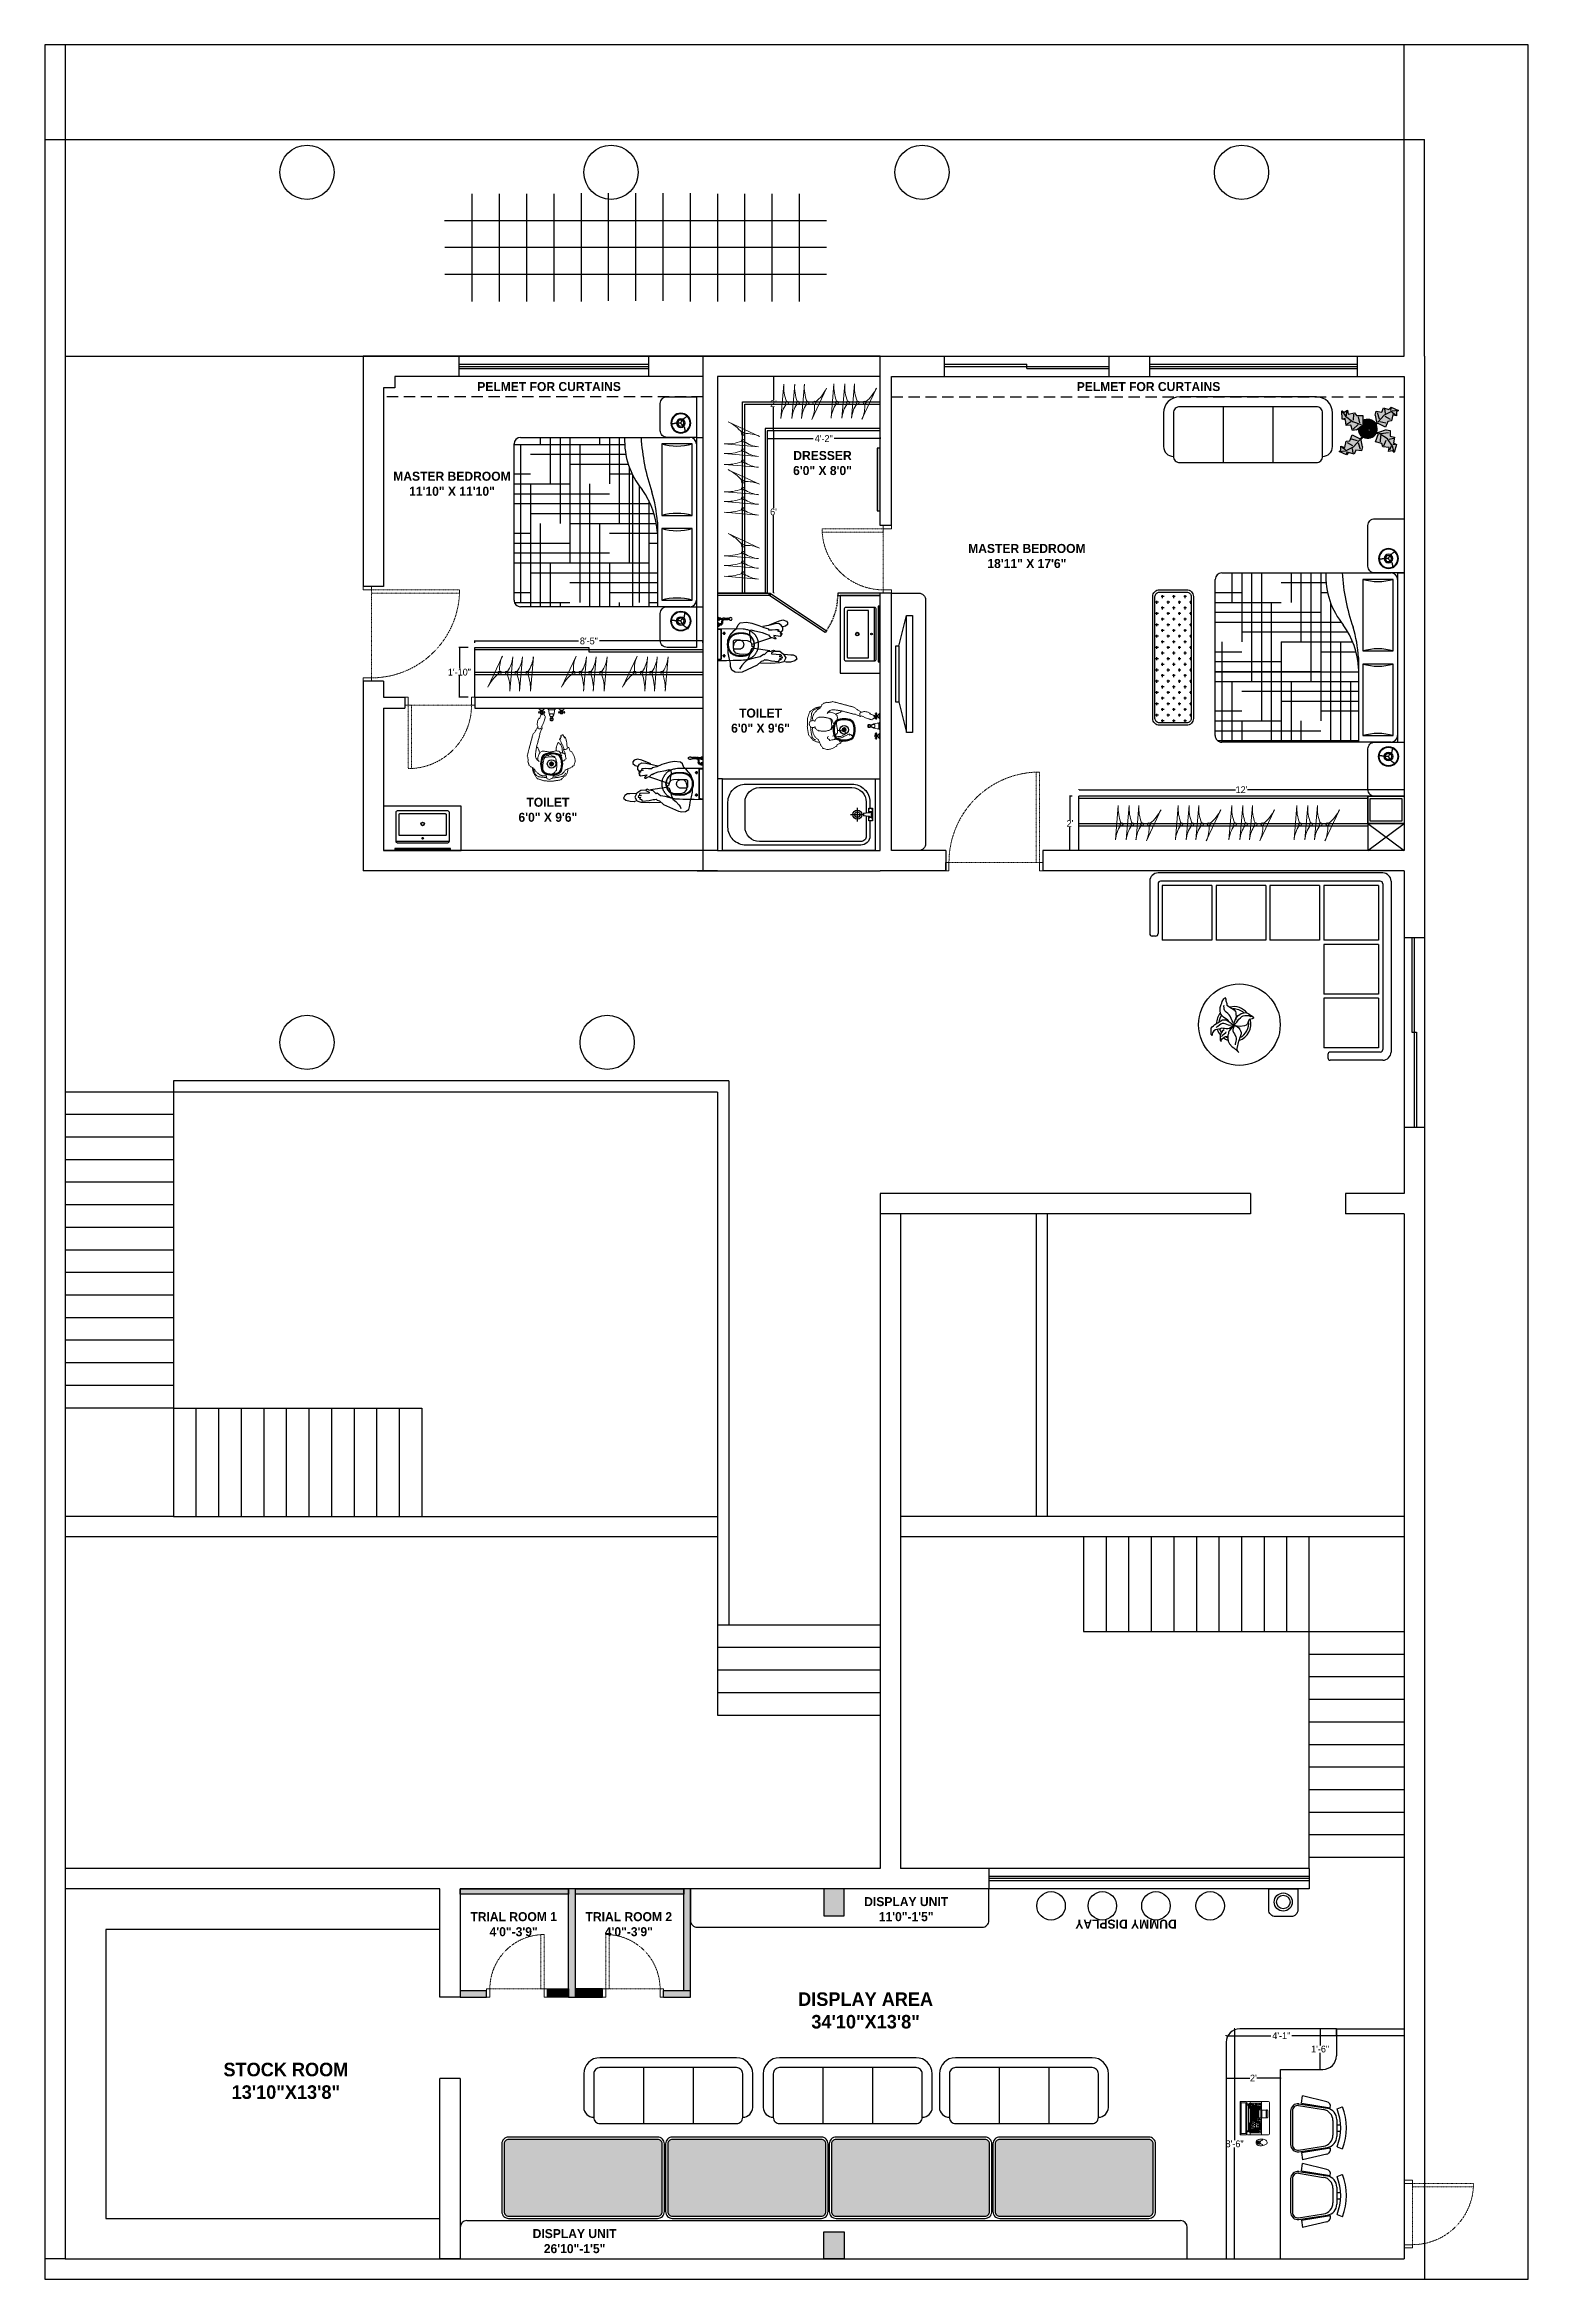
# Model space of a CAD drawing. Header units: inches. Extents: x 9636 to 21597, y -10243 to 557.
# Drawn here: x 10652 to 11309, y -3332 to -2342 of the extents above; entities that cross this region are included whole.
import ezdxf
from ezdxf.enums import TextEntityAlignment as Align

# ---------------------------------------------------------------- set-up
doc = ezdxf.new("R2010")
doc.units = ezdxf.units.IN
doc.header["$MEASUREMENT"] = 0
for name, pattern in [('ACAD_ISO02W100', [15, 12, -3]), ('AUDIT_D_060311083008-3', [0]), ('CENTER2', [1.125, 0.75, -0.125, 0.125, -0.125]), ('DASHED', [0.75, 0.5, -0.25]), ('DASHED2', [0.375, 0.25, -0.125]), ('HIDDEN', [0.375, 0.25, -0.125])]:
    doc.linetypes.add(name, pattern=pattern)
for name, color, linetype in [('A-DOOR', 251, 'AUDIT_D_060311083008-3'), ('A-Door-Frame', 1, 'Continuous'), ('A-Door-Swing', 8, 'HIDDEN'), ('A-Flor-Pfix', 140, 'Continuous'), ('B-FURNITURE', 22, 'Continuous'), ('Edges', 7, 'Continuous'), ('IEL-HATCH-002', 7, 'Continuous'), ('M40-KOLTUKSUNGERI', 136, 'Continuous'), ('sanit acces', 4, 'Continuous'), ('TEFRİŞ', 11, 'Continuous')]:
    doc.layers.add(name, color=color, linetype=linetype)
for name, color, linetype, lineweight in [('col.', 31, 'Continuous', 0), ('Furniture', 251, 'Continuous', 18), ('WALL', 23, 'Continuous', 15)]:
    doc.layers.add(name, color=color, linetype=linetype, lineweight=lineweight)
doc.styles.add('HEMI', font='stylu.ttf')
doc.styles.add('Romand', font='romand.shx', dxfattribs={"bigfont": '@extfont2.shx'})
doc.styles.get("Standard").update_dxf_attribs({"font": 'arial.ttf'})
doc.dimstyles.get("Standard").update_dxf_attribs({"dimtxt": 0.18, "dimasz": 0.18, "dimexe": 0.18, "dimexo": 0.0625, "dimgap": 0.09, "dimtad": 0, "dimtih": 1, "dimtoh": 1, "dimdec": 0, "dimzin": 0, "dimdsep": 46, "dimlunit": 4, "dimtxsty": 'Standard', "dimcen": 0.09, "dimadec": 0, "dimazin": 0, "dimtfac": 1, "dimtdec": 0, "dimtofl": 0, "dimtmove": 0, "dimatfit": 3, "dimfxl": 1, "dimtolj": 1, "dimtzin": 0, "dimarcsym": 0})
pattern_1 = [(90, (16.9, 0), (-744, 744), [744, -744]), (90, (140.9, 0), (-744, 744), [744, -744]), (90, (264.9, 0), (-744, 744), [744, -744]), (90, (388.9, 0), (-744, 744), [744, -744]), (90, (512.9, 0), (-744, 744), [744, -744]), (90, (636.9, 0), (-744, 744), [744, -744]), (90, (760.9, 0), (-744, 744), [744, -744]), (0, (16.9, 744), (744, -744), [744, -744]), (0, (16.9, 868), (744, -744), [744, -744]), (0, (16.9, 992), (744, -744), [744, -744]), (0, (16.9, 1116), (744, -744), [744, -744]), (0, (16.9, 1240), (744, -744), [744, -744]), (0, (16.9, 1364), (744, -744), [744, -744]), (0, (16.9, 1488), (744, -744), [744, -744])]

# ---------------------------------------------------------------- blocks, each defined once
blk = doc.blocks.new('*U116')
at = {"layer": 'A-Door-Frame', "lineweight": 5}
for p, q in [((0, -100), (0, 0)), ((818, -100), (818, 0))]:
    blk.add_line(p, q, dxfattribs=at)
for points in [[(0, -100), (40, -100), (40, 0), (0, 0)], [(818, -100), (778, -100), (778, 0), (818, 0)]]:
    blk.add_lwpolyline(points, dxfattribs=at)
at = {"layer": 'A-Door-Swing', "linetype": 'DASHED2', "lineweight": 5}
blk.add_line((47, 0), (785, 0), dxfattribs=at)
blk.add_lwpolyline([(40, 0), (40, 738), (80, 738), (80, 0)], close=True, dxfattribs=at)
blk.add_arc((40, 0), 738, 360, 90, dxfattribs=at)
blk = doc.blocks.new('rthjr')
for p, q in [((3335.61, 665.8), (3275.11, 665.8)), ((3267.96, 658.65), (3267.96, 643.8)), ((3294.36, 661.4), (3294.36, 636.65)), ((3316.36, 661.4), (3316.36, 636.65)), ((3342.76, 643.8), (3342.76, 658.65))]:
    blk.add_line(p, q)
blk.add_lwpolyline([(3275.11, 636.65), (3335.61, 636.65, 0.414214), (3338.36, 639.4), (3338.36, 658.65, 0.414214), (3335.61, 661.4), (3275.11, 661.4, 0.414214), (3272.36, 658.65), (3272.36, 639.4, 0.414214)], format="xyb", close=True)
for centre, radius, start, end in [((3275.11, 658.65), 7.15, 90, 180), ((3335.61, 658.65), 7.15, 0, 90), ((3272.36, 643.8), 4.4, 180, 270), ((3338.36, 643.8), 4.4, 270, 0)]:
    blk.add_arc(centre, radius, start, end)
blk = doc.blocks.new('*U3')
at = {"layer": 'A-Door-Frame', "lineweight": 5}
for p, q in [((0, -100), (0, 0)), ((736, -100), (736, 0))]:
    blk.add_line(p, q, dxfattribs=at)
for points in [[(0, -100), (40, -100), (40, 0), (0, 0)], [(736, -100), (696, -100), (696, 0), (736, 0)]]:
    blk.add_lwpolyline(points, dxfattribs=at)
at = {"layer": 'A-Door-Swing', "linetype": 'DASHED2', "lineweight": 5}
blk.add_line((46, 0), (702, 0), dxfattribs=at)
blk.add_lwpolyline([(40, 0), (40, 656), (80, 656), (80, 0)], close=True, dxfattribs=at)
blk.add_arc((40, 0), 656, 360, 90, dxfattribs=at)
blk = doc.blocks.new('*U2')
at = {"layer": 'A-Door-Frame', "lineweight": 5}
for p, q in [((0, -100), (0, 0)), ((736, -100), (736, 0))]:
    blk.add_line(p, q, dxfattribs=at)
for points in [[(0, -100), (40, -100), (40, 0), (0, 0)], [(736, -100), (696, -100), (696, 0), (736, 0)]]:
    blk.add_lwpolyline(points, dxfattribs=at)
at = {"layer": 'A-Door-Swing', "linetype": 'DASHED2', "lineweight": 5}
blk.add_line((46, 0), (702, 0), dxfattribs=at)
blk.add_lwpolyline([(40, 0), (40, 656), (80, 656), (80, 0)], close=True, dxfattribs=at)
blk.add_arc((40, 0), 656, 360, 90, dxfattribs=at)
blk = doc.blocks.new('laptop_top')
at = {"color": 0, "linetype": 'ByBlock', "lineweight": -2}
for p, q in [((-142, 213), (-142, 228)), ((-130, 213), (-130, 228)), ((128, 213), (128, 228)), ((139, 213), (139, 228)), ((-167, 219), (-167, 9)), ((-167, 192), (167, 192)), ((-167, 80), (167, 80)), ((158, 0), (-158, 0)), ((-151, 91), (-151, 182)), ((149, 174), (-151, 174)), ((149, 157), (-151, 157)), ((149, 140), (-151, 140)), ((149, 123), (-151, 123)), ((149, 107), (-151, 107)), ((-148, 185), (146, 185)), ((146, 87), (-148, 87)), ((-130, 213), (-142, 213)), ((-138, 201), (-138, 198)), ((-138, 174), (-138, 157)), ((-136, 185), (-136, 174)), ((-134, 107), (-134, 87)), ((-130, 157), (-130, 140)), ((-125, 140), (-125, 123)), ((-121, 185), (-121, 174)), ((-121, 174), (-121, 157)), ((-117, 123), (-117, 107)), ((-117, 107), (-117, 87)), ((-113, 157), (-113, 140)), ((-108, 140), (-108, 123)), ((-107, 185), (-107, 174)), ((-104, 174), (-104, 157)), ((-100, 123), (-100, 107)), ((-100, 107), (-100, 87)), ((-96, 157), (-96, 140)), ((-91, 185), (-91, 174)), ((-91, 140), (-91, 123)), ((-87, 174), (-87, 157)), ((-83, 123), (-83, 107)), ((-83, 107), (-83, 87)), ((-81, 37), (-81, 71)), ((-81, 25), (-81, 22)), ((-79, 157), (-79, 140)), ((-77, 185), (-77, 174)), ((-77, 75), (-6, 75)), ((-77, 32), (-6, 32)), ((-77, 29), (-6, 29)), ((-77, 17), (-6, 17)), ((-74, 140), (-74, 123)), ((-70, 174), (-70, 157)), ((-66, 123), (-66, 107)), ((-63, 185), (-63, 174)), ((-62, 157), (-62, 140)), ((-57, 140), (-57, 123)), ((-53, 174), (-53, 157)), ((-49, 123), (-49, 107)), ((-48, 185), (-48, 174)), ((-45, 157), (-45, 140)), ((-40, 140), (-40, 123)), ((-36, 174), (-36, 157)), ((-33, 185), (-33, 174)), ((-32, 123), (-32, 107)), ((-28, 157), (-28, 140)), ((-23, 140), (-23, 123)), ((-19, 185), (-19, 174)), ((-19, 174), (-19, 157)), ((-15, 123), (-15, 107)), ((-11, 157), (-11, 140)), ((-6, 140), (-6, 123)), ((-4, 185), (-4, 174)), ((-2, 174), (-2, 157)), ((-2, 107), (-2, 87)), ((-1, 71), (-1, 37)), ((-1, 25), (-1, 22)), ((2, 123), (2, 107)), ((6, 157), (6, 140)), ((10, 140), (10, 123)), ((11, 185), (11, 174)), ((14, 174), (14, 157)), ((15, 107), (15, 87)), ((19, 123), (19, 107)), ((23, 157), (23, 140)), ((26, 185), (26, 174)), ((27, 140), (27, 123)), ((31, 174), (31, 157)), ((32, 107), (32, 87)), ((35, 123), (35, 107)), ((39, 157), (39, 140)), ((40, 185), (40, 174)), ((44, 140), (44, 123)), ((48, 174), (48, 157)), ((49, 107), (49, 87)), ((49, 97), (99, 97)), ((52, 123), (52, 107)), ((54, 185), (54, 174)), ((56, 157), (56, 140)), ((61, 140), (61, 123)), ((63, 202), (63, 195)), ((65, 174), (65, 157)), ((66, 107), (66, 87)), ((69, 185), (69, 174)), ((73, 157), (73, 140)), ((82, 107), (82, 87)), ((84, 185), (84, 174)), ((99, 185), (99, 87)), ((116, 185), (116, 87)), ((139, 213), (128, 213)), ((133, 185), (133, 107)), ((149, 182), (149, 91)), ((167, 219), (167, 9))]:
    blk.add_line(p, q, dxfattribs=at)
for points in [[(-167, 231), (-167, 291)], [(-161, 294), (161, 294)], [(161, 288), (-161, 288)], [(161, 228), (-161, 228)], [(155, 236), (-155, 236)], [(167, 291), (167, 231)], [(-124, 209), (122, 209)]]:
    blk.add_lwpolyline(points, dxfattribs=at)
for points in [[(-155, 285), (-155, 234), (155, 234), (155, 285), (-155, 285)], [(37, 130), (35, 134), (35, 130), (34, 130), (34, 134), (37, 130), (37, 134), (37, 134), (37, 130)], [(35, 135), (35, 135), (35, 135), (36, 135), (37, 135), (37, 135), (37, 135), (37, 134), (36, 134), (35, 135), (35, 135), (35, 135), (35, 135)]]:
    blk.add_lwpolyline(points, close=True, dxfattribs=at)
for points in [[(-144, 202), (-133, 202, -0.414214), (-130, 199), (-130, 198, -0.414214), (-133, 195), (-144, 195, -0.414214), (-146, 198), (-146, 199, -0.414214)], [(-124, 202), (-101, 202, -0.414214), (-100, 200), (-100, 200, -0.414214), (-101, 199), (-124, 199, -0.414214), (-125, 200), (-125, 200, -0.414214)], [(-124, 198), (-101, 198, -0.414214), (-100, 196), (-100, 196, -0.414214), (-101, 195), (-124, 195, -0.414214), (-125, 196), (-125, 196, -0.414214)], [(-108, 98, 0.301668), (-112, 98), (-114, 94, -0.301668), (-109, 94)], [(-107, 102, 0.301668), (-111, 102), (-112, 99, -0.301668), (-108, 98)], [(-104, 97, -0.279065), (-108, 97), (-109, 94, 0.279065), (-105, 93)], [(-102, 101, -0.279065), (-107, 102), (-108, 98, 0.279065), (-104, 98)], [(52, 202), (92, 202, -0.414214), (95, 199), (95, 198, -0.414214), (92, 195), (52, 195, -0.414214), (49, 198), (49, 199, -0.414214)], [(99, 202), (123, 202, -0.414214), (124, 200), (124, 200, -0.414214), (123, 199), (99, 199, -0.414214), (98, 200), (98, 200, -0.414214)], [(99, 198), (123, 198, -0.414214), (124, 196), (124, 196, -0.414214), (123, 195), (99, 195, -0.414214), (98, 196), (98, 196, -0.414214)], [(129, 202), (140, 202, -0.414214), (143, 199), (143, 198, -0.414214), (140, 195), (129, 195, -0.414214), (126, 198), (126, 199, -0.414214)]]:
    blk.add_lwpolyline(points, format="xyb", close=True, dxfattribs=at)
for points, format in [([(-132, 153, 0.445, 0.445, 0), (-136, 153, 3.56, 0, 0), (-140, 153, 0, 0, 0)], "xyseb"), ([(-140, 145, 0.445, 0.445, 0), (-135, 145, 3.56, 0, 0), (-132, 145, 0, 0, 0)], "xyseb"), ([(-133, 115), (-133, 110, -0.414214), (-133, 110), (-135, 110, -0.414214), (-135, 110), (-135, 115), (-137, 115, -0.606815), (-137, 116), (-134, 120, -0.520567), (-134, 120), (-130, 116, -0.606815), (-131, 115), (-133, 115)], "xyb"), ([(-130, 213, 0.381204), (-124, 209, -0.067107)], "xyb"), ([(60, 92, 0.312, 0.312, 0), (57, 92, 2.49, 0, 0), (55, 92, 0, 0, 0)], "xyseb"), ([(83, 166, 0.89, 0.89, 0), (76, 166, 2.67, 0, 0), (71, 166, 0, 0, 0)], "xyseb"), ([(82, 137, 0.89, 0.89, 0), (82, 130, 0.89, 0.89, 0), (76, 130, 3.56, 0, 0), (71, 130, 0, 0, 0)], "xyseb"), ([(76, 115), (76, 110, -0.414214), (76, 110), (75, 110, -0.414214), (75, 110), (75, 115), (72, 115, -0.606815), (72, 116), (75, 120, -0.520567), (76, 120), (79, 116, -0.606815), (79, 115), (76, 115)], "xyb"), ([(74, 99, 0.312, 0.312, 0), (74, 102, 2.49, 0, 0), (74, 105, 0, 0, 0)], "xyseb"), ([(74, 94, 0.312, 0.312, 0), (74, 91, 2.49, 0, 0), (74, 89, 0, 0, 0)], "xyseb"), ([(76, 202, -0.414214), (78, 199), (78, 198, -0.414214), (76, 195)], "xyb"), ([(88, 92, 0.312, 0.312, 0), (91, 92, 2.49, 0, 0), (93, 92, 0, 0, 0)], "xyseb"), ([(128, 213, -0.381204), (122, 209, 0.067107)], "xyb")]:
    blk.add_lwpolyline(points, format=format, dxfattribs=at)
at = {"color": 0, "linetype": 'ByBlock', "lineweight": -2, "const_width": 0.445}
for points in [[(-140, 151), (-140, 155)], [(-132, 143), (-132, 147)]]:
    blk.add_lwpolyline(points, dxfattribs=at)
at = {"color": 0, "linetype": 'ByBlock', "lineweight": -2}
blk.add_circle((-138, 198), 1.38, dxfattribs=at)
for centre, radius, start, end in [((-158, 219), 8.9, 90, 180), ((158, 219), 8.9, 0, 90), ((-158, 9), 8.9, 180, 270), ((-148, 182), 3.56, 90, 180), ((-148, 91), 3.56, 180, 270), ((-77, 71), 4.45, 90, 180), ((-77, 37), 4.45, 180, 270), ((-77, 25), 4.45, 90, 180), ((-77, 22), 4.45, 180, 270), ((-6, 71), 4.45, 0, 90), ((-6, 37), 4.45, 270, 0), ((-6, 25), 4.45, 0, 90), ((-6, 22), 4.45, 270, 0), ((146, 182), 3.56, 0, 90), ((146, 91), 3.56, 270, 0), ((158, 9), 8.9, 270, 0)]:
    blk.add_arc(centre, radius, start, end, dxfattribs=at)
for centre, major_axis, start_param, end_param in [((-161, 291), (6.23, 0), 1.570796, 3.141593), ((-161, 285), (6.23, 0), 1.570796, 3.141593), ((-161, 231), (-6.23, 0), 0, 1.570796), ((161, 291), (-6.23, 0), 3.141593, 4.712389), ((161, 285), (-6.23, 0), 3.141593, 4.712389)]:
    blk.add_ellipse(centre, major_axis=major_axis, ratio=0.5, start_param=start_param, end_param=end_param, dxfattribs=at)
at = {"color": 0, "linetype": 'ByBlock', "lineweight": -2, "extrusion": (0, 0, -1)}
blk.add_ellipse((161, 231), major_axis=(6.23, 0), ratio=0.5, start_param=0, end_param=1.570796, dxfattribs=at)
at = {"color": 0, "linetype": 'ByBlock', "lineweight": -2, "style": 'Romand'}
for s, height, p in [('Esc', 3.56, (-149, 182)), ('F1', 3.12, (-119, 182)), ('F2', 3.12, (-105, 182)), ('F3', 3.12, (-89, 182)), ('F4', 3.12, (-75, 182)), ('F5', 3.12, (-61, 182)), ('F6', 3.12, (-46, 182)), ('F7', 3.12, (-31, 182)), ('F8', 3.12, (-17, 182)), ('F9', 3.12, (-2, 182)), ('F10', 3.12, (13, 182)), ('F11', 3.12, (28, 182)), ('F12', 3.12, (42, 182))]:
    blk.add_text(s, height=height, dxfattribs=at).set_placement(p, align=Align.MIDDLE_LEFT)
for s, height, p in [('Cap Lock', 3.12, (-138, 132)), ('Ctrl', 3.12, (-142, 98)), ('1', 4.45, (-129, 163)), ('Q', 4.45, (-121, 149)), ('A', 4.45, (-116, 132)), ('2', 4.45, (-112, 163)), ('Z', 4.45, (-108, 115)), ('W', 4.45, (-104, 149)), ('S', 4.45, (-99, 132)), ('3', 4.45, (-95, 163)), ('Alt', 3.12, (-91, 98)), ('X', 4.45, (-91, 115)), ('E', 4.45, (-87, 149)), ('D', 4.45, (-82, 132)), ('4', 4.45, (-79, 163)), ('C', 4.45, (-74, 115)), ('R', 4.45, (-70, 149)), ('F', 4.45, (-66, 132)), ('5', 4.45, (-62, 163)), ('V', 4.45, (-58, 115)), ('T', 4.45, (-53, 149)), ('G', 4.45, (-49, 132)), ('6', 4.45, (-45, 163)), ('B', 4.45, (-41, 115)), ('Y', 4.45, (-37, 149)), ('H', 4.45, (-32, 132)), ('7', 4.45, (-28, 163)), ('N', 4.45, (-24, 115)), ('U', 4.45, (-20, 149)), ('J', 4.45, (-15, 132)), ('8', 4.45, (-11, 163)), ('M', 4.45, (-7, 115)), ('I', 4.45, (-3, 149)), ('K', 4.45, (2, 132)), ('Alt', 3.12, (6, 98)), ('9', 4.45, (6, 163)), (',', 4.45, (10, 115)), ('O', 4.45, (14, 149)), ('L', 4.45, (19, 132)), ('0', 4.45, (23, 163)), ('.', 4.45, (27, 115)), ('P', 4.45, (31, 149)), ('Ctrl', 3.12, (40, 98)), ('-', 4.45, (44, 115)), ('7', 4.45, (107, 149)), ('4', 4.45, (107, 132)), ('1', 4.45, (107, 115)), ('0', 4.45, (107, 98)), ('.', 4.45, (107, 166)), ('/', 4.45, (124, 180)), ('+', 4.45, (124, 166)), ('8', 4.45, (124, 149)), ('5', 4.45, (124, 132)), ('2', 4.45, (124, 115)), ('Enter', 3.12, (133, 97)), ('-', 4.45, (141, 166)), ('*', 4.45, (141, 180)), ('9', 4.45, (141, 149)), ('6', 4.45, (141, 132)), ('3', 4.45, (141, 115))]:
    blk.add_text(s, height=height, dxfattribs=at).set_placement(p, align=Align.MIDDLE_CENTER)
blk = doc.blocks.new('LAPTOP')
at = {"color": 18, "lineweight": 9, "true_color": 0x000000}
for points in [[(65837.86, 13818.52, -0.241004), (65836.7, 13818.93, -0.217003), (65836.62, 13822.52, -0.752527), (65838.71, 13822.62, -0.115399), (65839.22, 13820.18, -0.099122), (65838.97, 13819.04, -0.240483), (65837.86, 13818.52)], [(65837.39, 13818.54, -0.055019), (65837.17, 13819.31, -0.050601), (65837.12, 13820.05, 0.084687), (65837.08, 13820.53, 0.175899), (65836.56, 13821.3, 0.569307), (65836.31, 13821.19, 0.064428), (65836.32, 13820.16, 0.081238), (65836.7, 13818.93, 0.150456), (65837.39, 13818.54)], [(65838.25, 13818.57, 0.141108), (65838.33, 13820.07, -0.211379), (65838.42, 13820.54, -0.412702), (65837.08, 13820.53, -0.176997), (65837.2, 13820.02, 0.141094), (65837.43, 13818.53, 0.080592), (65837.86, 13818.52, 0.075205), (65838.25, 13818.56)], [(65838.31, 13818.58, 0.071754), (65838.47, 13819.55, 0.043169), (65838.43, 13820.18, -0.269309), (65838.92, 13821.43, -0.36617), (65839.12, 13821.37, -0.160325), (65838.97, 13819.04, -0.150096), (65838.32, 13818.58)], [(65837.64, 13819.59), (65837.68, 13818.99, 0.837339), (65837.9, 13819.04), (65837.87, 13819.74, 1), (65837.64, 13819.73)]]:
    blk.add_lwpolyline(points, format="xyb", close=True, dxfattribs=at)
at = {"color": 18, "lineweight": 9, "true_color": 0x000000, "xscale": -0.044059898217101, "yscale": 0.044059898217101, "zscale": 0.044059898217101, "rotation": 180}
blk.add_blockref('laptop_top', (65826.95, 13824.35), dxfattribs=at)
blk = doc.blocks.new('*D117')
at = {"color": 0, "lineweight": -2, "transparency": 16777216}
for p, q in [((11179.41, -3221.34), (11179.19, -3221.34)), ((11179.41, -3323.34), (11179.19, -3323.34))]:
    blk.add_line(p, q, dxfattribs=at)
at = {"color": 5, "lineweight": -2, "transparency": 16777216}
for p, q in [((11179.37, -3221.52), (11179.37, -3270.7)), ((11179.37, -3323.16), (11179.37, -3273.99))]:
    blk.add_line(p, q, dxfattribs=at)
at = {"color": 5, "transparency": 16777216}
for points in [[(11179.34, -3221.52), (11179.4, -3221.52), (11179.37, -3221.34)], [(11179.34, -3323.16), (11179.4, -3323.16), (11179.37, -3323.34)]]:
    blk.add_solid(points, dxfattribs=at)
at = {"layer": 'Defpoints', "color": 0, "transparency": 16777216}
for p in [(11181.68, -3221.34), (11179.37, -3323.34), (11199.68, -3323.34)]:
    blk.add_point(p, dxfattribs=at)
at = {"color": 5, "transparency": 16777216, "insert": (11179.37, -3272.34), "char_height": 3, "attachment_point": 5, "style": 'HEMI'}
blk.add_mtext('\\A1;8\'-6"', dxfattribs=at)
blk = doc.blocks.new('AG')
at = {"layer": 'B-FURNITURE', "color": 18, "true_color": 0x000000}
for p, q in [((18630.1, -2609.6), (18626.4, -2610.2)), ((18629.3, -2622.4), (18626.4, -2610.2)), ((18630.1, -2609.6), (18632.4, -2624.1)), ((18630.4, -2608.2), (18632.7, -2622.7)), ((18631.3, -2608.1), (18633.3, -2620.8)), ((18651, -2604.1), (18634.1, -2604.1)), ((18651, -2605.1), (18634.1, -2605.1)), ((18653.8, -2608.1), (18651.7, -2620.8)), ((18654.7, -2608.2), (18652.4, -2622.7)), ((18655, -2609.6), (18652.7, -2624.1)), ((18655, -2609.6), (18658.7, -2610.2)), ((18655.7, -2622.4), (18658.7, -2610.2)), ((18632.4, -2624.1), (18632.2, -2624.1)), ((18652.7, -2624.1), (18652.9, -2624.1)), ((18633, -2627.6), (18631.9, -2630.2)), ((18646.8, -2627.4), (18638.2, -2627.4)), ((18646.2, -2625.5), (18638.8, -2625.5)), ((18640.7, -2629.4), (18640.7, -2627.4)), ((18643.9, -2629.4), (18643.9, -2627.4)), ((18652.1, -2627.6), (18653.1, -2630.2))]:
    blk.add_line(p, q, dxfattribs=at)
for centre, radius, start, end in [((18634.1, -2607.9), 3.73, 90, 185.7106), ((18634.1, -2607.9), 2.8, 90, 185.7106), ((18651, -2607.9), 3.73, 354.2894, 90), ((18651, -2607.9), 2.8, 354.2894, 90), ((18631.6, -2621.9), 2.33, 193.6367, 283.6367), ((18638.2, -2621.8), 5.6, 189.1237, 270), ((18638.8, -2619.9), 5.6, 189.1237, 270), ((18646.2, -2619.9), 5.6, 270, 350.8763), ((18646.8, -2621.8), 5.6, 270, 350.8763), ((18653.4, -2621.9), 2.33, 256.3633, 346.3633), ((18642.5, -2604.1), 28.2, 247.8591, 292.1409), ((18642.5, -2604.1), 25.3, 247.8591, 292.1409)]:
    blk.add_arc(centre, radius, start, end, dxfattribs=at)
blk = doc.blocks.new('*D118')
at = {"color": 0, "lineweight": -2, "transparency": 16777216}
for p, q in [((11175.68, -3224.45), (11175.68, -3224.23)), ((11224.43, -3224.45), (11224.43, -3224.23))]:
    blk.add_line(p, q, dxfattribs=at)
at = {"color": 5, "lineweight": -2, "transparency": 16777216}
for p, q in [((11175.86, -3224.41), (11195.43, -3224.41)), ((11224.25, -3224.41), (11204.69, -3224.41))]:
    blk.add_line(p, q, dxfattribs=at)
at = {"color": 5, "transparency": 16777216}
for points in [[(11175.86, -3224.38), (11175.86, -3224.44), (11175.68, -3224.41)], [(11224.25, -3224.38), (11224.25, -3224.44), (11224.43, -3224.41)]]:
    blk.add_solid(points, dxfattribs=at)
at = {"layer": 'Defpoints', "color": 0, "transparency": 16777216}
for p in [(11175.68, -3224.41), (11175.68, -3233.34), (11224.43, -3233.34)]:
    blk.add_point(p, dxfattribs=at)
at = {"color": 5, "transparency": 16777216, "insert": (11200.06, -3224.41), "char_height": 3, "attachment_point": 5, "style": 'HEMI'}
blk.add_mtext('\\A1;4\'-1"', dxfattribs=at)
blk = doc.blocks.new('*D119')
at = {"color": 0, "lineweight": -2, "transparency": 16777216}
for p, q in [((11175.68, -3243.15), (11175.68, -3243.37)), ((11199.68, -3243.15), (11199.68, -3243.37))]:
    blk.add_line(p, q, dxfattribs=at)
at = {"color": 5, "lineweight": -2, "transparency": 16777216}
for p, q in [((11175.86, -3243.19), (11186.11, -3243.19)), ((11199.5, -3243.19), (11189.25, -3243.19))]:
    blk.add_line(p, q, dxfattribs=at)
at = {"color": 5, "transparency": 16777216}
for points in [[(11175.86, -3243.16), (11175.86, -3243.22), (11175.68, -3243.19)], [(11199.5, -3243.16), (11199.5, -3243.22), (11199.68, -3243.19)]]:
    blk.add_solid(points, dxfattribs=at)
at = {"layer": 'Defpoints', "color": 0, "transparency": 16777216}
for p in [(11175.68, -3239.34), (11175.68, -3243.19), (11199.68, -3239.34)]:
    blk.add_point(p, dxfattribs=at)
at = {"color": 5, "transparency": 16777216, "insert": (11187.68, -3243.19), "char_height": 3, "attachment_point": 5, "style": 'HEMI'}
blk.add_mtext("\\A1;2'", dxfattribs=at)
blk = doc.blocks.new('*D120')
at = {"color": 0, "lineweight": -2, "transparency": 16777216}
for p, q in [((11217.21, -3221.34), (11217.43, -3221.34)), ((11217.21, -3239.34), (11217.43, -3239.34))]:
    blk.add_line(p, q, dxfattribs=at)
at = {"color": 5, "lineweight": -2, "transparency": 16777216}
for p, q in [((11217.25, -3221.52), (11217.25, -3228.7)), ((11217.25, -3239.16), (11217.25, -3231.99))]:
    blk.add_line(p, q, dxfattribs=at)
at = {"color": 5, "transparency": 16777216}
for points in [[(11217.22, -3221.52), (11217.28, -3221.52), (11217.25, -3221.34)], [(11217.22, -3239.16), (11217.28, -3239.16), (11217.25, -3239.34)]]:
    blk.add_solid(points, dxfattribs=at)
at = {"layer": 'Defpoints', "color": 0, "transparency": 16777216}
for p in [(11199.68, -3221.34), (11217.25, -3221.34), (11199.68, -3239.34)]:
    blk.add_point(p, dxfattribs=at)
at = {"color": 5, "transparency": 16777216, "insert": (11217.25, -3230.34), "char_height": 3, "attachment_point": 5, "style": 'HEMI'}
blk.add_mtext('\\A1;1\'-6"', dxfattribs=at)
blk = doc.blocks.new('*U16')
at = {"layer": 'A-Door-Frame', "lineweight": 5}
for p, q in [((0, -100), (0, 0)), ((818, -100), (818, 0))]:
    blk.add_line(p, q, dxfattribs=at)
for points in [[(0, -100), (40, -100), (40, 0), (0, 0)], [(818, -100), (778, -100), (778, 0), (818, 0)]]:
    blk.add_lwpolyline(points, dxfattribs=at)
at = {"layer": 'A-Door-Swing', "linetype": 'DASHED2', "lineweight": 5}
blk.add_line((47, 0), (785, 0), dxfattribs=at)
blk.add_lwpolyline([(40, 0), (40, 738), (80, 738), (80, 0)], close=True, dxfattribs=at)
blk.add_arc((40, 0), 738, 360, 90, dxfattribs=at)
blk = doc.blocks.new('*U121')
at = {"layer": 'A-Door-Frame', "lineweight": 5}
for p, q in [((0, -100), (0, 0)), ((1173, -100), (1173, 0))]:
    blk.add_line(p, q, dxfattribs=at)
for points in [[(0, -100), (40, -100), (40, 0), (0, 0)], [(1173, -100), (1133, -100), (1133, 0), (1173, 0)]]:
    blk.add_lwpolyline(points, dxfattribs=at)
at = {"layer": 'A-Door-Swing', "linetype": 'DASHED2', "lineweight": 5}
blk.add_line((50, 0), (1143, 0), dxfattribs=at)
blk.add_lwpolyline([(40, 0), (40, 1093), (80, 1093), (80, 0)], close=True, dxfattribs=at)
blk.add_arc((40, 0), 1093, 360, 90, dxfattribs=at)
blk = doc.blocks.new('*U122')
at = {"layer": 'A-Door-Frame', "lineweight": 5}
for p, q in [((0, -100), (0, 0)), ((845, -100), (845, 0))]:
    blk.add_line(p, q, dxfattribs=at)
for points in [[(0, -100), (40, -100), (40, 0), (0, 0)], [(845, -100), (805, -100), (805, 0), (845, 0)]]:
    blk.add_lwpolyline(points, dxfattribs=at)
at = {"layer": 'A-Door-Swing', "linetype": 'DASHED2', "lineweight": 5}
blk.add_line((47, 0), (812, 0), dxfattribs=at)
blk.add_lwpolyline([(40, 0), (40, 765), (80, 765), (80, 0)], close=True, dxfattribs=at)
blk.add_arc((40, 0), 765, 360, 90, dxfattribs=at)
blk = doc.blocks.new('*U11')
at = {"layer": 'A-Door-Frame', "lineweight": 5}
for p, q in [((0, -100), (0, 0)), ((1145, -100), (1145, 0))]:
    blk.add_line(p, q, dxfattribs=at)
for points in [[(0, -100), (40, -100), (40, 0), (0, 0)], [(1145, -100), (1105, -100), (1105, 0), (1145, 0)]]:
    blk.add_lwpolyline(points, dxfattribs=at)
at = {"layer": 'A-Door-Swing', "linetype": 'DASHED2', "lineweight": 5}
blk.add_line((50, 0), (1115, 0), dxfattribs=at)
blk.add_lwpolyline([(40, 0), (40, 1065), (80, 1065), (80, 0)], close=True, dxfattribs=at)
blk.add_arc((40, 0), 1065, 360, 90, dxfattribs=at)
blk = doc.blocks.new('R91')
at = {"color": 9, "linetype": 'ByBlock', "true_color": 0xbbbcbf}
for p, q in [((-524, 846), (-527, 783)), ((-503, 917), (-524, 846)), ((-441, 953), (-503, 917)), ((-372, 958), (-441, 953)), ((-313, 950), (-372, 958)), ((-340, 863), (-358, 896)), ((-316, 828), (-340, 863)), ((-34, 825), (-313, 950)), ((-572, 596), (-574, 359)), ((-554, 685), (-572, 596)), ((-527, 783), (-554, 685)), ((-468, 549), (-470, 486)), ((-470, 486), (-453, 409)), ((-429, 599), (-468, 549)), ((-361, 620), (-429, 599)), ((-286, 623), (-361, 620)), ((-265, 771), (-316, 828)), ((-209, 617), (-286, 623)), ((-209, 724), (-265, 771)), ((-185, 667), (-209, 724)), ((-167, 596), (-209, 617)), ((-200, 715), (-63, 679)), ((-161, 602), (-185, 667)), ((-149, 552), (-167, 596)), ((-135, 522), (-149, 552)), ((-147, 412), (-132, 457)), ((-117, 516), (-135, 522)), ((-135, 468), (-108, 480)), ((-132, 457), (-135, 468)), ((-129, 433), (237, 311)), ((-105, 498), (-117, 516)), ((-108, 480), (-105, 498)), ((-93, 510), (204, 552)), ((-63, 679), (20, 661)), ((41, 754), (-34, 825)), ((20, 661), (82, 617)), ((222, 789), (26, 783)), ((85, 742), (41, 754)), ((82, 617), (103, 626)), ((103, 724), (85, 742)), ((124, 733), (103, 724)), ((103, 626), (130, 599)), ((157, 733), (124, 733)), ((130, 599), (157, 569)), ((234, 748), (157, 733)), ((157, 569), (228, 561)), ((388, 780), (222, 789)), ((228, 561), (270, 543)), ((231, 614), (406, 623)), ((231, 596), (231, 614)), ((290, 566), (231, 596)), ((359, 762), (234, 748)), ((270, 543), (290, 552)), ((290, 552), (290, 566)), ((293, 561), (388, 563)), ((371, 745), (359, 762)), ((368, 730), (371, 745)), ((403, 724), (368, 730)), ((374, 656), (430, 667)), ((409, 653), (374, 656)), ((383, 697), (403, 709)), ((418, 694), (383, 697)), ((460, 759), (388, 780)), ((388, 563), (457, 617)), ((403, 709), (403, 724)), ((406, 623), (412, 638)), ((412, 638), (409, 653)), ((433, 691), (418, 694)), ((430, 667), (433, 691)), ((457, 617), (495, 688)), ((495, 688), (460, 759)), ((466, 620), (588, 629)), ((501, 768), (481, 759)), ((582, 765), (501, 768)), ((665, 745), (582, 765)), ((588, 629), (635, 629)), ((635, 629), (680, 659)), ((704, 709), (665, 745)), ((680, 659), (704, 709)), ((-574, 359), (-539, 275)), ((-539, 275), (-459, 183)), ((-459, 183), (-414, 142)), ((-453, 409), (-408, 367)), ((-414, 142), (-384, 73)), ((-408, 367), (-313, 359)), ((-384, 73), (-349, 38)), ((-349, 38), (-230, 29)), ((-313, 359), (-221, 365)), ((-230, 29), (-132, 44)), ((-221, 365), (-167, 382)), ((-176, 243), (-158, 335)), ((-173, 198), (-176, 243)), ((-164, 183), (-173, 198)), ((-167, 382), (-147, 412)), ((-138, 177), (-164, 183)), ((-158, 335), (-158, 385)), ((-78, 192), (-138, 177)), ((-132, 44), (-4, 85)), ((65, 222), (-78, 192)), ((-4, 85), (88, 127)), ((145, 252), (65, 222)), ((177, 85), (70, 109)), ((88, 127), (174, 148)), ((177, 269), (145, 252)), ((174, 148), (180, 166)), ((183, 261), (177, 269)), ((293, 59), (177, 85)), ((180, 166), (246, 166)), ((222, 308), (183, 261)), ((198, 73), (365, 5)), ((267, 320), (222, 308)), ((246, 166), (308, 160)), ((293, 338), (267, 320)), ((273, 284), (317, 326)), ((276, 275), (273, 284)), ((394, 293), (276, 275)), ((311, 338), (293, 338)), ((365, 50), (293, 59)), ((308, 160), (365, 163)), ((317, 326), (311, 338)), ((344, 189), (403, 207)), ((371, 180), (344, 189)), ((365, 163), (371, 180)), ((409, 79), (365, 50)), ((365, 5), (445, -16)), ((388, 222), (421, 237)), ((406, 216), (388, 222)), ((415, 275), (394, 293)), ((400, 255), (415, 275)), ((421, 252), (400, 255)), ((403, 207), (406, 216)), ((406, 222), (442, 174)), ((442, 124), (409, 79)), ((421, 237), (421, 252)), ((442, 174), (442, 124)), ((490, 100), (442, 112)), ((445, -16), (510, 5)), ((531, 68), (490, 100)), ((510, 5), (531, 35)), ((531, 35), (531, 68))]:
    blk.add_line(p, q, dxfattribs=at)
blk = doc.blocks.new('R95')
at = {"color": 0, "linetype": 'ByBlock'}
for p, q in [((-99, 715), (-136, 663)), ((-45, 731), (-99, 715)), ((-4, 729), (-45, 731)), ((50, 711), (-4, 729)), ((105, 680), (50, 711)), ((114, 659), (105, 680)), ((-317, 513), (-336, 391)), ((-336, 391), (-332, 261)), ((-245, 595), (-317, 513)), ((-301, 369), (-309, 344)), ((-309, 344), (-299, 313)), ((-289, 393), (-301, 369)), ((-270, 402), (-289, 393)), ((-287, 406), (-278, 484)), ((-278, 484), (-260, 556)), ((-251, 404), (-270, 402)), ((-247, 492), (-262, 435)), ((-262, 435), (-256, 410)), ((-260, 556), (-214, 591)), ((-227, 398), (-251, 404)), ((-229, 531), (-247, 492)), ((-200, 616), (-245, 595)), ((-196, 567), (-229, 531)), ((-221, 393), (-227, 398)), ((-216, 410), (-221, 393)), ((-202, 428), (-216, 410)), ((-169, 451), (-202, 428)), ((-148, 626), (-200, 616)), ((-171, 581), (-196, 567)), ((-155, 616), (-171, 581)), ((-113, 457), (-169, 451)), ((-136, 663), (-155, 616)), ((-60, 457), (-113, 457)), ((2, 441), (-60, 457)), ((-33, 567), (-12, 579)), ((-31, 546), (-33, 567)), ((-16, 536), (-31, 546)), ((-12, 579), (4, 595)), ((31, 426), (2, 441)), ((4, 595), (35, 587)), ((13, 433), (25, 408)), ((25, 408), (31, 381)), ((31, 381), (29, 358)), ((29, 358), (29, 329)), ((41, 393), (31, 426)), ((35, 587), (62, 583)), ((83, 513), (41, 531)), ((50, 377), (41, 393)), ((48, 317), (50, 338)), ((62, 365), (50, 377)), ((50, 338), (62, 344)), ((62, 583), (83, 581)), ((72, 354), (62, 365)), ((62, 344), (72, 354)), ((83, 560), (68, 581)), ((83, 581), (136, 558)), ((93, 513), (83, 560)), ((114, 490), (83, 513)), ((91, 542), (176, 534)), ((99, 348), (118, 441)), ((116, 259), (99, 348)), ((167, 635), (114, 659)), ((118, 441), (114, 490)), ((167, 449), (124, 447)), ((136, 558), (157, 564)), ((138, 585), (147, 608)), ((138, 564), (138, 585)), ((147, 608), (155, 624)), ((157, 564), (221, 534)), ((173, 612), (167, 635)), ((225, 466), (167, 449)), ((202, 608), (173, 612)), ((176, 534), (229, 501)), ((239, 608), (202, 608)), ((221, 534), (293, 499)), ((244, 480), (225, 466)), ((229, 501), (244, 480)), ((283, 595), (239, 608)), ((312, 589), (283, 595)), ((303, 501), (293, 519)), ((293, 519), (318, 507)), ((293, 499), (303, 501)), ((357, 552), (310, 571)), ((310, 571), (332, 569)), ((326, 579), (312, 589)), ((318, 507), (328, 511)), ((328, 511), (322, 525)), ((322, 525), (349, 515)), ((332, 569), (326, 579)), ((349, 515), (355, 525)), ((351, 536), (359, 538)), ((355, 525), (351, 536)), ((359, 538), (357, 552)), ((-332, 261), (-299, 165)), ((-299, 313), (-278, 301)), ((-299, 165), (-210, 105)), ((-278, 253), (-284, 301)), ((-278, 301), (-249, 299)), ((-272, 189), (-278, 253)), ((-243, 140), (-272, 189)), ((-254, 297), (-258, 249)), ((-258, 249), (-243, 204)), ((-249, 299), (-229, 301)), ((-243, 204), (-208, 160)), ((-204, 121), (-243, 140)), ((-229, 301), (-221, 313)), ((-221, 313), (-214, 286)), ((-214, 286), (-192, 261)), ((-210, 105), (-126, 88)), ((-208, 160), (-183, 132)), ((-157, 105), (-204, 121)), ((-192, 261), (-159, 249)), ((-183, 132), (-165, 125)), ((-165, 125), (-134, 95)), ((-159, 249), (-93, 247)), ((-134, 95), (-119, 62)), ((-119, 62), (-89, 39)), ((-93, 247), (-33, 257)), ((-89, 39), (-45, 24)), ((-45, 24), (-8, 27)), ((-33, 175), (-39, 191)), ((-39, 191), (-20, 173)), ((-33, 257), (17, 270)), ((-10, 156), (-33, 175)), ((-20, 173), (19, 173)), ((15, 140), (-10, 156)), ((-8, 27), (44, 14)), ((15, 278), (-2, 272)), ((23, 305), (15, 278)), ((60, 136), (15, 140)), ((17, 270), (37, 292)), ((19, 173), (72, 191)), ((29, 329), (23, 305)), ((37, 292), (48, 317)), ((44, 14), (122, 33)), ((110, 142), (60, 136)), ((72, 191), (110, 224)), ((93, 198), (128, 189)), ((110, 224), (116, 259)), ((184, 154), (110, 142)), ((122, 33), (363, 97)), ((128, 189), (163, 171)), ((163, 171), (176, 160)), ((347, 198), (184, 154)), ((388, 204), (347, 198)), ((363, 97), (427, 144)), ((456, 235), (388, 204)), ((427, 144), (456, 158)), ((450, 189), (452, 218)), ((464, 175), (450, 189)), ((452, 218), (460, 224)), ((473, 233), (456, 235)), ((456, 158), (466, 171)), ((466, 171), (487, 173)), ((481, 229), (473, 233)), ((539, 257), (481, 229)), ((487, 173), (514, 160)), ((514, 160), (578, 173)), ((580, 270), (539, 257)), ((578, 173), (611, 191)), ((634, 288), (580, 270)), ((598, 196), (667, 220)), ((611, 191), (598, 196)), ((644, 274), (634, 288)), ((658, 274), (644, 274)), ((658, 261), (658, 274)), ((675, 261), (658, 261)), ((660, 233), (675, 245)), ((669, 229), (660, 233)), ((667, 220), (669, 229)), ((675, 245), (675, 261))]:
    blk.add_line(p, q, dxfattribs=at)
blk = doc.blocks.new('Faucet - Bathroom front')
at = {"color": 250}
for p, q in [((-5, 0), (-2.25, 0)), ((-4.5087, 0.25), (-2.7408, 0.25)), ((-4, 1.625), (-4.25, 1.625)), ((-4, 1.375), (-4.25, 1.375)), ((-3.1442, 0.75), (-4.0979, 0.75)), ((-3.25, 1.625), (-3, 1.625)), ((-3.25, 1.375), (-3, 1.375)), ((-1.5, 0), (1.5, 0)), ((-1, 0.5), (1, 0.5)), ((-0.5, 4.25), (0.5, 4.25)), ((0.5, 3.75), (-0.5, 3.75)), ((-0.5, 3), (0.5, 3)), ((0.5, 2), (-0.5, 2)), ((-0.25, 3), (-0.25, 3.5)), ((0.25, 3.5), (0.25, 3)), ((2.25, 0), (5, 0)), ((2.7413, 0.25), (4.5092, 0.25)), ((3.25, 1.625), (3, 1.625)), ((3.25, 1.375), (3, 1.375)), ((4.1058, 0.75), (3.1521, 0.75)), ((4, 1.625), (4.25, 1.625)), ((4, 1.375), (4.25, 1.375))]:
    blk.add_line(p, q, dxfattribs=at)
for points in [[(-4, 1), (-4, 2), (-3.25, 2), (-3.25, 1)], [(3.25, 1), (3.25, 2), (4, 2), (4, 1)]]:
    blk.add_lwpolyline(points, close=True, dxfattribs=at)
for points in [[(-0.5, 3.75), (-0.5, 4.25)], [(-0.25, 4.5), (0.25, 4.5)], [(0.25, 3.5), (-0.25, 3.5)], [(0.5, 4.25), (0.5, 3.75)]]:
    blk.add_lwpolyline(points, dxfattribs=at)
for centre in [(-4.5, 1.5), (-3.625, 1.5), (-2.75, 1.5), (2.75, 1.5), (3.625, 1.5), (4.5, 1.5)]:
    blk.add_circle(centre, 0.2795, dxfattribs=at)
for centre, radius, start, end in [((-5.375, 1.375), 1.4252, 285.2551, 344.7449), ((-1.875, 1.375), 1.4252, 195.2551, 254.7449), ((-0.7962, -0.2038), 0.7327, 106.1502, 163.8498), ((3, 1), 4.0311, 150.2551, 187.125), ((0.6413, 2.5), 1.246, 156.3417, 203.6583), ((-0.2575, 4.2575), 0.2426, 88.22243, 181.7776), ((-0.2575, 3.7425), 0.2426, 178.2224, 271.7776), ((0.2575, 4.2575), 0.2426, 358.2224, 91.77757), ((0.2575, 3.7425), 0.2426, 268.2224, 1.777565), ((-3, 1), 4.0311, 352.875, 29.74488), ((-0.6413, 2.5), 1.246, 336.3417, 23.65835), ((0.7962, -0.2038), 0.7327, 16.1502, 73.84979), ((1.875, 1.375), 1.4252, 285.2551, 344.7449), ((5.375, 1.375), 1.4252, 195.2551, 254.7449)]:
    blk.add_arc(centre, radius, start, end, dxfattribs=at)
blk = doc.blocks.new('20')
at = {"linetype": 'Continuous'}
for p, q in [((20307, 17155), (20314, 17158)), ((20318, 17160), (20314, 17158)), ((20307, 17155), (20303, 17153)), ((20305, 17146), (20305, 17147)), ((20305, 17146), (20305, 17137)), ((20305, 17136), (20305, 17137)), ((20315, 17124), (20320, 17126)), ((20320, 17126), (20326, 17128)), ((20326, 17128), (20330, 17130)), ((20329, 17147), (20329, 17146)), ((20329, 17137), (20329, 17146)), ((20329, 17137), (20329, 17136))]:
    blk.add_line(p, q, dxfattribs=at)
at = {"linetype": 'CENTER2'}
for p, q in [((20317, 17162), (20317, 17122)), ((20337, 17142), (20297, 17142))]:
    blk.add_line(p, q, dxfattribs=at)
at = {"linetype": 'Continuous'}
for radius in [43.2, 18.5, 10.6, 9.32]:
    blk.add_circle((20317, 17142), radius, dxfattribs=at)
for centre, radius, start, end in [((20389, 17142), 184, 155.7431, 204.2554), ((20388, 17142), 179, 155.9156, 204.0844), ((20385, 17142), 170, 156.0462, 203.9541), ((20251, 17207), 30.4, 108.64, 161.3731), ((20252, 17206), 29.5, 107.9494, 162.0514), ((20256, 17203), 27.4, 107.1836, 162.814), ((20317, 17069), 184, 65.7429, 114.2555), ((20317, 17070), 179, 65.9155, 114.0846), ((20317, 17074), 170, 66.0504, 113.9499), ((20317, 17142), 18, 88.9435, 136.0565), ((20317, 17142), 16.4, 304.5731, 100.4269), ((20317, 17142), 18, 316.0565, 88.9435), ((20317, 17153), 6.74, 81.5149, 91.1477), ((20377, 17203), 27.4, 17.1884, 72.8085), ((20381, 17206), 29.5, 17.9496, 72.0505), ((20382, 17207), 30.3, 18.5617, 71.4379), ((20248, 17142), 170, 336.0461, 23.954), ((20245, 17142), 179, 335.9155, 24.0845), ((20244, 17142), 184, 335.7447, 24.2565), ((20251, 17076), 30.4, 198.6493, 251.3514), ((20253, 17078), 30.1, 198.4913, 251.509), ((20256, 17081), 27.4, 197.1892, 252.8119), ((20317, 17215), 184, 245.7453, 294.2564), ((20317, 17213), 179, 245.9156, 294.0845), ((20317, 17210), 170, 246.0502, 293.9498), ((20317, 17142), 18, 136.0565, 268.6411), ((20317, 17142), 18, 136.0565, 268.9435), ((20317, 17142), 16.4, 124.5731, 280.4269), ((20309, 17149), 7.29, 134.2179, 143.1195), ((20317, 17142), 13.3, 25.5438, 154.4562), ((20317, 17142), 13.3, 205.5438, 334.4562), ((20316, 17130), 6.74, 261.5141, 271.147), ((20317, 17142), 18, 268.9435, 316.0565), ((20324, 17134), 7.29, 314.2179, 323.1195), ((20377, 17081), 27.4, 287.1823, 342.8172), ((20381, 17078), 29.4, 287.8792, 342.1204), ((20382, 17076), 30.3, 288.5612, 341.4243)]:
    blk.add_arc(centre, radius, start, end, dxfattribs=at)
blk = doc.blocks.new('BASIN23')
at = {"color": 252}
blk.add_line((4619.1, 4552.7), (4590.2, 4552.7), dxfattribs=at)
for points in [[(4618.3, 4553.5), (4591, 4553.5, 0.414214), (4590.2, 4552.7), (4590.2, 4537.2, 0.414214), (4591, 4536.4), (4618.3, 4536.4, 0.414214), (4619.1, 4537.2), (4619.1, 4552.7, 0.414214)], [(4617.1, 4549.5), (4592.2, 4549.5, 0.414214), (4591.8, 4549.1), (4591.8, 4538.4, 0.414214), (4592.2, 4538), (4617.1, 4538, 0.414214), (4617.5, 4538.4), (4617.5, 4549.1, 0.414214)]]:
    blk.add_lwpolyline(points, format="xyb", close=True, dxfattribs=at)
for centre, radius in [((4604.6, 4551.1), 0.455), ((4604.6, 4543.4), 0.971), ((4604.6, 4543.4), 0.777)]:
    blk.add_circle(centre, radius, dxfattribs=at)
blk = doc.blocks.new('wall handshower (top)')
at = {"color": 0}
for p, q in [((30, 0), (-30, 0)), ((-30, 0), (-30, -3)), ((30, 0), (30, -3)), ((130, 0), (70, 0)), ((70, 0), (70, -3)), ((130, 0), (130, -3)), ((-27, -4), (27, -4)), ((-22, -10), (0, -10)), ((-14, -10), (-14, -25)), ((-12, -43), (-12, -26)), ((-12, -26), (0, -26)), ((-12, -43), (12, -43)), ((-6, -26), (-6, -10)), ((22, -10), (0, -10)), ((12, -26), (0, -26)), ((6, -26), (6, -10)), ((12, -43), (12, -26)), ((14, -10), (14, -25)), ((73, -4), (127, -4)), ((78, -10), (100, -10)), ((86, -10), (86, -25)), ((88, -43), (88, -26)), ((88, -26), (100, -26)), ((88, -43), (112, -43)), ((88, -101), (88, -95)), ((88, -108), (88, -165)), ((89, -106), (89, -164)), ((89, -107), (89, -165)), ((91, -104), (91, -163)), ((92, -103), (92, -162)), ((94, -26), (94, -10)), ((94, -102), (94, -161)), ((95, -45), (95, -67)), ((96, -101), (96, -160)), ((98, -101), (98, -160)), ((122, -10), (100, -10)), ((112, -26), (100, -26)), ((100, -101), (100, -160)), ((102, -101), (102, -160)), ((104, -101), (104, -160)), ((105, -45), (105, -68)), ((105, -102), (105, -161)), ((106, -26), (106, -10)), ((107, -103), (107, -162)), ((108, -104), (108, -163)), ((110, -106), (110, -164)), ((110, -107), (110, -164)), ((111, -101), (111, -95)), ((111, -108), (111, -165)), ((111, -108), (111, -165)), ((112, -43), (112, -26)), ((114, -10), (114, -25))]:
    blk.add_line(p, q, dxfattribs=at)
for centre, radius, start, end in [((-27, -2), 2.41, 207.9179, 271.9718), ((-15, 2), 13.8, 205.7896, 241.6564), ((-10, -20), 5.86, 230.0793, 254.0924), ((17, -41), 24.5, 184.3011, 218.585), ((22, -36), 32.1, 219.6697, 269.6336), ((22, -38), 15.3, 199.0504, 270.6085), ((10, -20), 5.86, 285.9076, 309.9207), ((15, 2), 13.8, 298.3436, 334.2104), ((-21, -679), 627, 81.0602, 86.0403), ((-119, -1559), 1497, 82.5073, 84.5933), ((27, -2), 2.41, 268.0282, 332.0821), ((73, -2), 2.41, 207.9179, 271.9718), ((85, 2), 13.8, 205.7896, 241.6564), ((71, -104), 44.8, 58.5932, 83.7686), ((73, -100), 26.8, 64.0824, 83.2266), ((120, -215), 42.7, 153.5123, 181.2517), ((100, -217), 22.5, 179.1351, 0.8649), ((72, -182), 17, 302.6481, 343.7121), ((115, -81), 30.7, 168.4004, 207.2273), ((100, -83), 16.7, 30.5106, 149.4894), ((90, -20), 5.86, 230.0793, 254.0924), ((90, -105), 2.8, 137.3065, 222.6935), ((90, -169), 2.8, 137.3065, 222.6935), ((100, -108), 17.6, 49.0147, 130.9853), ((100, -110), 14.6, 37.5398, 142.4602), ((100, -110), 13.8, 33.1371, 146.8629), ((100, -112), 12.9, 26.3551, 153.6449), ((89, -102), 1.5, 143.1441, 216.8559), ((100, -113), 12.6, 23.4368, 156.5632), ((89, -107), 1.5, 143.1441, 216.8559), ((100, -174), 14.6, 37.5398, 142.4602), ((100, -175), 13.8, 33.1371, 146.8629), ((100, -177), 12.9, 26.3551, 153.6449), ((89, -166), 1.5, 143.1441, 216.8559), ((100, -178), 12.6, 23.4368, 156.5632), ((89, -172), 1.5, 143.1441, 216.8559), ((42, -182), 47.1, 354.3747, 11.6429), ((100, -37), 10, 215.7762, 324.2238), ((157, -182), 47.1, 168.3571, 185.6253), ((127, -182), 17, 196.2879, 237.3519), ((84, -81), 30.7, 332.7727, 11.5996), ((110, -102), 1.5, 323.1441, 36.8559), ((109, -105), 2.8, 317.3065, 42.6935), ((110, -107), 1.5, 323.1441, 36.8559), ((110, -166), 1.5, 323.1441, 36.8559), ((109, -169), 2.8, 317.3065, 42.6935), ((110, -172), 1.5, 323.1441, 36.8559), ((110, -20), 5.86, 285.9076, 309.9207), ((79, -215), 42.7, 358.7483, 26.4877), ((115, 2), 13.8, 298.3436, 334.2104), ((127, -2), 2.41, 268.0282, 332.0821)]:
    blk.add_arc(centre, radius, start, end, dxfattribs=at)
blk = doc.blocks.new('Duravit Wall Hung Toilet pl')
at = {"layer": 'Edges'}
for p, q in [((0.499, 0.516), (0.5, 0.517)), ((0.5, 0.517), (0.501, 0.518)), ((0.5, 0.517), (0.5, 0.517)), ((0.501, 0.518), (0.502, 0.518)), ((0.502, 0.518), (0.503, 0.519)), ((0.503, 0.519), (0.504, 0.519)), ((0.504, 0.519), (0.504, 0.519)), ((0.504, 0.519), (0.507, 0.519)), ((0.507, 0.489), (0.507, 0.519)), ((0.507, 0.519), (0.853, 0.519)), ((0.853, 0.489), (0.853, 0.519)), ((0.853, 0.519), (0.856, 0.519)), ((0.856, 0.519), (0.857, 0.519)), ((0.857, 0.519), (0.858, 0.518)), ((0.857, 0.519), (0.857, 0.519)), ((0.858, 0.518), (0.859, 0.518)), ((0.859, 0.518), (0.86, 0.517)), ((0.86, 0.517), (0.861, 0.517)), ((0.861, 0.517), (0.861, 0.516)), ((0.497, 0.512), (0.498, 0.513)), ((0.5, 0.224), (0.497, 0.512)), ((0.498, 0.515), (0.499, 0.516)), ((0.498, 0.514), (0.498, 0.515)), ((0.498, 0.513), (0.498, 0.514)), ((0.498, 0.514), (0.498, 0.514)), ((0.508, 0.487), (0.507, 0.489)), ((0.853, 0.474), (0.507, 0.474)), ((0.508, 0.486), (0.508, 0.487)), ((0.508, 0.485), (0.508, 0.486)), ((0.509, 0.484), (0.508, 0.485)), ((0.509, 0.483), (0.509, 0.484)), ((0.51, 0.482), (0.509, 0.483)), ((0.511, 0.481), (0.51, 0.482)), ((0.512, 0.48), (0.511, 0.481)), ((0.514, 0.48), (0.512, 0.48)), ((0.515, 0.479), (0.514, 0.48)), ((0.516, 0.479), (0.515, 0.479)), ((0.517, 0.479), (0.516, 0.479)), ((0.843, 0.479), (0.517, 0.479)), ((0.533, 0.444), (0.54, 0.444)), ((0.54, 0.446), (0.541, 0.449)), ((0.54, 0.444), (0.54, 0.446)), ((0.54, 0.441), (0.54, 0.444)), ((0.54, 0.444), (0.55, 0.444)), ((0.541, 0.439), (0.54, 0.441)), ((0.541, 0.449), (0.543, 0.451)), ((0.543, 0.437), (0.541, 0.439)), ((0.543, 0.451), (0.545, 0.452)), ((0.545, 0.435), (0.543, 0.437)), ((0.545, 0.452), (0.547, 0.453)), ((0.547, 0.434), (0.545, 0.435)), ((0.547, 0.453), (0.55, 0.454)), ((0.55, 0.434), (0.547, 0.434)), ((0.55, 0.454), (0.55, 0.461)), ((0.55, 0.454), (0.553, 0.453)), ((0.55, 0.444), (0.55, 0.454)), ((0.55, 0.444), (0.56, 0.444)), ((0.55, 0.434), (0.55, 0.444)), ((0.553, 0.434), (0.55, 0.434)), ((0.55, 0.427), (0.55, 0.434)), ((0.553, 0.453), (0.555, 0.452)), ((0.555, 0.435), (0.553, 0.434)), ((0.555, 0.452), (0.557, 0.451)), ((0.557, 0.437), (0.555, 0.435)), ((0.557, 0.451), (0.559, 0.449)), ((0.559, 0.439), (0.557, 0.437)), ((0.559, 0.449), (0.56, 0.446)), ((0.56, 0.441), (0.559, 0.439)), ((0.56, 0.446), (0.56, 0.444)), ((0.56, 0.444), (0.56, 0.441)), ((0.56, 0.444), (0.567, 0.444)), ((0.8, 0.444), (0.793, 0.444)), ((0.8, 0.446), (0.801, 0.449)), ((0.8, 0.444), (0.8, 0.446)), ((0.81, 0.444), (0.8, 0.444)), ((0.8, 0.441), (0.8, 0.444)), ((0.801, 0.439), (0.8, 0.441)), ((0.801, 0.449), (0.803, 0.451)), ((0.803, 0.437), (0.801, 0.439)), ((0.803, 0.451), (0.805, 0.452)), ((0.805, 0.435), (0.803, 0.437)), ((0.805, 0.452), (0.807, 0.453)), ((0.807, 0.434), (0.805, 0.435)), ((0.807, 0.453), (0.81, 0.454)), ((0.81, 0.434), (0.807, 0.434)), ((0.81, 0.454), (0.81, 0.461)), ((0.81, 0.454), (0.813, 0.453)), ((0.81, 0.444), (0.81, 0.454)), ((0.82, 0.444), (0.81, 0.444)), ((0.81, 0.434), (0.81, 0.444)), ((0.81, 0.427), (0.81, 0.434)), ((0.813, 0.434), (0.81, 0.434)), ((0.813, 0.453), (0.815, 0.452)), ((0.815, 0.435), (0.813, 0.434)), ((0.815, 0.452), (0.817, 0.451)), ((0.817, 0.437), (0.815, 0.435)), ((0.817, 0.451), (0.819, 0.449)), ((0.819, 0.439), (0.817, 0.437)), ((0.819, 0.449), (0.82, 0.446)), ((0.82, 0.441), (0.819, 0.439)), ((0.82, 0.446), (0.82, 0.444)), ((0.827, 0.444), (0.82, 0.444)), ((0.82, 0.444), (0.82, 0.441)), ((0.844, 0.479), (0.843, 0.479)), ((0.845, 0.479), (0.844, 0.479)), ((0.847, 0.48), (0.845, 0.479)), ((0.848, 0.48), (0.847, 0.48)), ((0.849, 0.481), (0.848, 0.48)), ((0.85, 0.482), (0.849, 0.481)), ((0.851, 0.483), (0.85, 0.482)), ((0.852, 0.485), (0.851, 0.484)), ((0.851, 0.484), (0.851, 0.483)), ((0.853, 0.487), (0.852, 0.486)), ((0.852, 0.486), (0.852, 0.485)), ((0.853, 0.489), (0.853, 0.487)), ((0.861, 0.516), (0.862, 0.515)), ((0.862, 0.515), (0.862, 0.514)), ((0.862, 0.514), (0.863, 0.513)), ((0.862, 0.514), (0.862, 0.514)), ((0.863, 0.513), (0.863, 0.512))]:
    blk.add_line(p, q, dxfattribs=at)
for points in [[(0.863, 0.512), (0.862, 0.416), (0.861, 0.341), (0.859, 0.286), (0.858, 0.246), (0.857, 0.218), (0.856, 0.201), (0.854, 0.189), (0.852, 0.182), (0.851, 0.175), (0.849, 0.168), (0.847, 0.162), (0.845, 0.156), (0.842, 0.151), (0.84, 0.145), (0.837, 0.14), (0.834, 0.135), (0.831, 0.13), (0.828, 0.125), (0.825, 0.12), (0.821, 0.115), (0.818, 0.111), (0.814, 0.106), (0.81, 0.102), (0.806, 0.098), (0.802, 0.094), (0.797, 0.09), (0.793, 0.086), (0.788, 0.083), (0.784, 0.079), (0.779, 0.076), (0.774, 0.073), (0.769, 0.07), (0.764, 0.067), (0.759, 0.064), (0.754, 0.062), (0.748, 0.059), (0.743, 0.057), (0.737, 0.055), (0.732, 0.053), (0.726, 0.052), (0.72, 0.05), (0.715, 0.049), (0.709, 0.048), (0.703, 0.047), (0.698, 0.047), (0.692, 0.046), (0.686, 0.046), (0.68, 0.046), (0.674, 0.046), (0.668, 0.046), (0.663, 0.047), (0.657, 0.047), (0.651, 0.048), (0.645, 0.049), (0.64, 0.05), (0.634, 0.052), (0.628, 0.053), (0.623, 0.055), (0.617, 0.057), (0.612, 0.059), (0.607, 0.062), (0.601, 0.064), (0.596, 0.067), (0.591, 0.07), (0.586, 0.073), (0.581, 0.076), (0.576, 0.079), (0.572, 0.083), (0.567, 0.086), (0.563, 0.09), (0.558, 0.094), (0.554, 0.098), (0.55, 0.102), (0.546, 0.107), (0.542, 0.111), (0.539, 0.116), (0.535, 0.121), (0.531, 0.126), (0.528, 0.132), (0.524, 0.138), (0.521, 0.145), (0.518, 0.152), (0.514, 0.161), (0.511, 0.17), (0.508, 0.181), (0.505, 0.193), (0.502, 0.207), (0.5, 0.224)], [(0.68, 0.091), (0.668, 0.093), (0.657, 0.095), (0.648, 0.097), (0.64, 0.099), (0.633, 0.102), (0.627, 0.104), (0.621, 0.107), (0.617, 0.109), (0.612, 0.112), (0.608, 0.114), (0.604, 0.117), (0.6, 0.12), (0.596, 0.123), (0.593, 0.126), (0.59, 0.129), (0.587, 0.132), (0.584, 0.135), (0.581, 0.138), (0.578, 0.141), (0.575, 0.145), (0.573, 0.148), (0.57, 0.152), (0.568, 0.155), (0.566, 0.159), (0.564, 0.163), (0.562, 0.167), (0.56, 0.171), (0.558, 0.175), (0.557, 0.179), (0.555, 0.183), (0.554, 0.187), (0.553, 0.191), (0.552, 0.196), (0.551, 0.2), (0.55, 0.204), (0.55, 0.209), (0.549, 0.213), (0.549, 0.218), (0.548, 0.223), (0.548, 0.228), (0.548, 0.233), (0.548, 0.239), (0.548, 0.244), (0.548, 0.25), (0.548, 0.255), (0.548, 0.261), (0.548, 0.266), (0.548, 0.271), (0.548, 0.276), (0.549, 0.281), (0.549, 0.286), (0.55, 0.29), (0.55, 0.295), (0.551, 0.299), (0.552, 0.304), (0.553, 0.308), (0.554, 0.312), (0.555, 0.316), (0.557, 0.32), (0.558, 0.324), (0.56, 0.328), (0.562, 0.332), (0.564, 0.336), (0.566, 0.34), (0.568, 0.344), (0.57, 0.347), (0.573, 0.351), (0.575, 0.354), (0.578, 0.358), (0.581, 0.361), (0.584, 0.364), (0.587, 0.368), (0.59, 0.371), (0.593, 0.374), (0.596, 0.376), (0.599, 0.379), (0.603, 0.382), (0.606, 0.384), (0.61, 0.387), (0.614, 0.389), (0.618, 0.391), (0.621, 0.393), (0.625, 0.395), (0.629, 0.397), (0.633, 0.398), (0.637, 0.4), (0.642, 0.401), (0.646, 0.402), (0.65, 0.403), (0.654, 0.404), (0.658, 0.405), (0.663, 0.406), (0.667, 0.406), (0.671, 0.407), (0.676, 0.407), (0.68, 0.407), (0.684, 0.407), (0.689, 0.406), (0.693, 0.406), (0.698, 0.406), (0.702, 0.405), (0.707, 0.404), (0.712, 0.403), (0.717, 0.401), (0.722, 0.399), (0.728, 0.397), (0.734, 0.395), (0.741, 0.391), (0.748, 0.387), (0.756, 0.382), (0.765, 0.376), (0.775, 0.369)], [(0.771, 0.132), (0.762, 0.125), (0.753, 0.119), (0.745, 0.114), (0.738, 0.11), (0.732, 0.107), (0.726, 0.104), (0.721, 0.102), (0.716, 0.101), (0.711, 0.099), (0.706, 0.098), (0.701, 0.097), (0.697, 0.097), (0.693, 0.096), (0.688, 0.096), (0.684, 0.095), (0.68, 0.095), (0.676, 0.095), (0.672, 0.096), (0.668, 0.096), (0.663, 0.096), (0.659, 0.097), (0.655, 0.098), (0.651, 0.099), (0.647, 0.1), (0.643, 0.101), (0.639, 0.102), (0.635, 0.104), (0.631, 0.105), (0.627, 0.107), (0.624, 0.109), (0.62, 0.111), (0.616, 0.113), (0.613, 0.115), (0.609, 0.117), (0.606, 0.119), (0.602, 0.122), (0.599, 0.125), (0.596, 0.127), (0.593, 0.13), (0.59, 0.133), (0.587, 0.136), (0.584, 0.139), (0.582, 0.142), (0.579, 0.146), (0.577, 0.149), (0.574, 0.153), (0.572, 0.156), (0.57, 0.16), (0.568, 0.163), (0.566, 0.167), (0.564, 0.171), (0.563, 0.175), (0.561, 0.179), (0.56, 0.183), (0.559, 0.187), (0.558, 0.191), (0.557, 0.195), (0.556, 0.199), (0.555, 0.203), (0.555, 0.207), (0.554, 0.212), (0.554, 0.217), (0.553, 0.221), (0.553, 0.226), (0.553, 0.232), (0.553, 0.237), (0.553, 0.243), (0.553, 0.249), (0.553, 0.254), (0.553, 0.26), (0.553, 0.265), (0.553, 0.271), (0.554, 0.276), (0.554, 0.28), (0.555, 0.285), (0.555, 0.289), (0.556, 0.293), (0.557, 0.298), (0.558, 0.302), (0.559, 0.305), (0.56, 0.309), (0.561, 0.313), (0.563, 0.317), (0.564, 0.321), (0.566, 0.325), (0.568, 0.328), (0.57, 0.332), (0.572, 0.335), (0.574, 0.339), (0.576, 0.342), (0.578, 0.346), (0.581, 0.349), (0.584, 0.352), (0.587, 0.356), (0.59, 0.359), (0.594, 0.363), (0.598, 0.366), (0.602, 0.37), (0.607, 0.373), (0.613, 0.377), (0.62, 0.381), (0.628, 0.385), (0.637, 0.39), (0.647, 0.394)], [(0.65, 0.225), (0.645, 0.229), (0.64, 0.234), (0.637, 0.239), (0.634, 0.245), (0.632, 0.251), (0.63, 0.258), (0.63, 0.264), (0.63, 0.321), (0.63, 0.323), (0.631, 0.326), (0.632, 0.328), (0.633, 0.331), (0.634, 0.333), (0.636, 0.335), (0.638, 0.336), (0.64, 0.338), (0.642, 0.339), (0.645, 0.34), (0.647, 0.34)], [(0.647, 0.394), (0.659, 0.395), (0.669, 0.396), (0.678, 0.396), (0.686, 0.396), (0.693, 0.396), (0.699, 0.395), (0.704, 0.394), (0.71, 0.393), (0.714, 0.392), (0.719, 0.391), (0.723, 0.389), (0.727, 0.388), (0.731, 0.386), (0.735, 0.384), (0.739, 0.382), (0.742, 0.38), (0.746, 0.378), (0.749, 0.376), (0.753, 0.374), (0.756, 0.372), (0.759, 0.369), (0.762, 0.366), (0.765, 0.364), (0.768, 0.361), (0.771, 0.358), (0.774, 0.355), (0.777, 0.352), (0.779, 0.349), (0.782, 0.346), (0.784, 0.342), (0.786, 0.339), (0.789, 0.335), (0.791, 0.332), (0.792, 0.328), (0.794, 0.325), (0.796, 0.321), (0.797, 0.317), (0.799, 0.313), (0.8, 0.309), (0.801, 0.305), (0.802, 0.302), (0.803, 0.298), (0.804, 0.293), (0.805, 0.289), (0.806, 0.285), (0.806, 0.28), (0.807, 0.276), (0.807, 0.271), (0.807, 0.265), (0.807, 0.26), (0.807, 0.254), (0.808, 0.249), (0.807, 0.243), (0.807, 0.237), (0.807, 0.232), (0.807, 0.226), (0.807, 0.221), (0.806, 0.217), (0.806, 0.212), (0.805, 0.207), (0.805, 0.202), (0.804, 0.198), (0.803, 0.193), (0.801, 0.188), (0.8, 0.183), (0.798, 0.177), (0.795, 0.172), (0.792, 0.165), (0.789, 0.158), (0.784, 0.15), (0.778, 0.142), (0.771, 0.132)], [(0.647, 0.34), (0.65, 0.341), (0.71, 0.341), (0.713, 0.34), (0.715, 0.34), (0.718, 0.339), (0.72, 0.338), (0.722, 0.336), (0.724, 0.335), (0.726, 0.333), (0.727, 0.331), (0.729, 0.328), (0.729, 0.326), (0.73, 0.323), (0.73, 0.321)], [(0.775, 0.369), (0.782, 0.359), (0.788, 0.35), (0.793, 0.342), (0.797, 0.334), (0.8, 0.328), (0.803, 0.321), (0.804, 0.316), (0.806, 0.31), (0.807, 0.305), (0.809, 0.3), (0.81, 0.296), (0.81, 0.291), (0.811, 0.286), (0.811, 0.281), (0.812, 0.276), (0.812, 0.271), (0.812, 0.266), (0.812, 0.261), (0.812, 0.255), (0.813, 0.25), (0.812, 0.244), (0.812, 0.239), (0.812, 0.233), (0.812, 0.228), (0.812, 0.223), (0.811, 0.218), (0.811, 0.213), (0.81, 0.209), (0.81, 0.204), (0.809, 0.2), (0.808, 0.196), (0.807, 0.191), (0.806, 0.187), (0.805, 0.183), (0.803, 0.179), (0.802, 0.175), (0.8, 0.171), (0.798, 0.167), (0.796, 0.163), (0.794, 0.159), (0.792, 0.155), (0.79, 0.152), (0.787, 0.148), (0.785, 0.145), (0.782, 0.141), (0.779, 0.138), (0.777, 0.135), (0.774, 0.132), (0.77, 0.129), (0.767, 0.126), (0.764, 0.123), (0.76, 0.12), (0.757, 0.117), (0.752, 0.114), (0.748, 0.112), (0.744, 0.109), (0.739, 0.107), (0.733, 0.104), (0.727, 0.102), (0.72, 0.099), (0.712, 0.097), (0.703, 0.095), (0.692, 0.093), (0.68, 0.091)], [(0.73, 0.321), (0.73, 0.264), (0.73, 0.258), (0.728, 0.251), (0.726, 0.245), (0.723, 0.239), (0.72, 0.234), (0.715, 0.229), (0.71, 0.225), (0.705, 0.221), (0.699, 0.218)], [(0.699, 0.218), (0.693, 0.216), (0.687, 0.215), (0.68, 0.214), (0.674, 0.215), (0.667, 0.216), (0.661, 0.218), (0.655, 0.221), (0.65, 0.225)]]:
    blk.add_lwpolyline(points, dxfattribs=at)
blk = doc.blocks.new('RGF')
at = {"xscale": 38.34206489527691, "yscale": 38.34206489527691, "zscale": 38.34206489527691}
blk.add_blockref('Duravit Wall Hung Toilet pl', (4343.89, 735.65), dxfattribs=at)
at = {"layer": 'sanit acces', "color": 250, "lineweight": 9, "xscale": -0.025408890989909, "yscale": 0.025408890989909, "zscale": 0.025408890989909}
blk.add_blockref('wall handshower (top)', (4361.11, 755.19), dxfattribs=at)
blk = doc.blocks.new('db')
at = {"layer": 'IEL-HATCH-002', "transparency": 33554687}
h = blk.add_hatch(dxfattribs=at)
h.set_pattern_fill('AR-PARQ1', color=253, scale=62)
h.set_pattern_definition(pattern_1)
h.paths.add_polyline_path([(3316.83, 804.31), (3284.13, 804.31, 0.147224), (3264.9, 797.58, -0.185244), (3241.83, 789.83), (3241.83, 743.73, 0.414214), (3244.71, 740.84), (3313.94, 740.84, 0.414214), (3316.83, 743.73)])
h = blk.add_hatch(dxfattribs=at)
h.set_pattern_fill('AR-PARQ1', color=253, scale=62)
h.set_pattern_definition(pattern_1)
h.paths.add_polyline_path([(3316.83, 804.31), (3284.13, 804.31, 0.147224), (3264.9, 797.58, -0.185244), (3241.83, 789.83), (3241.83, 743.73, 0.414214), (3244.71, 740.84), (3313.94, 740.84, 0.414214), (3316.83, 743.73)])
h = blk.add_hatch(dxfattribs=at)
h.set_pattern_fill('HOUND', color=33, scale=70)
h.set_pattern_definition([(0, (16.908, 0), (17.5, 4.375), [70, -35]), (90, (16.908, 0), (-4.375, -17.5), [70, -35])])
h.paths.add_polyline_path([(3316.83, 804.31), (3284.13, 804.31, 0.147224), (3264.9, 797.58, -0.185244), (3241.83, 789.83), (3241.83, 743.73, 0.414214), (3244.71, 740.84), (3313.94, 740.84, 0.414214), (3316.83, 743.73)])
at = {"color": 0, "linetype": 'ByBlock'}
for p, q in [((3241.83, 824.5), (3316.83, 824.5)), ((3241.83, 821.61), (3241.83, 824.5)), ((3316.83, 821.61), (3316.83, 824.5)), ((3241.83, 821.61), (3316.83, 821.61)), ((3241.83, 743.73), (3241.83, 818.73)), ((3244.71, 819.69), (3244.71, 806.23)), ((3276.44, 819.69), (3244.71, 819.69)), ((3276.44, 806.23), (3276.44, 819.69)), ((3313.94, 819.69), (3282.21, 819.69)), ((3282.21, 819.69), (3282.21, 806.23)), ((3313.94, 806.23), (3313.94, 819.69)), ((3316.83, 818.73), (3316.83, 743.73)), ((3244.71, 806.23), (3276.44, 806.23)), ((3279.33, 804.31), (3316.83, 804.31)), ((3282.21, 806.23), (3313.94, 806.23)), ((3313.94, 740.84), (3244.71, 740.84))]:
    blk.add_line(p, q, dxfattribs=at)
for centre, radius, start, end in [((3244.71, 818.73), 2.88, 90, 180), ((3221.63, 812.96), 24.04, 343.73979, 16.26021), ((3299.52, 812.96), 24.04, 163.73979, 196.26021), ((3259.13, 812.96), 24.04, 343.73979, 16.26021), ((3337.02, 812.96), 24.04, 163.73979, 196.26021), ((3313.94, 818.73), 2.88, 0, 90), ((3236.62, 885.64), 88.69, 273.36646, 289.2534), ((3285.7, 768.99), 35.35, 92.53978, 126.04031), ((3282.65, 746.81), 57.59, 93.30646, 106.94289), ((3243.27, 823.78), 33.98, 267.56726, 309.54608), ((3244.71, 743.73), 2.88, 180, 270), ((3313.94, 743.73), 2.88, 270, 0)]:
    blk.add_arc(centre, radius, start, end, dxfattribs=at)
blk = doc.blocks.new('46u46 u')
at = {"layer": 'Furniture', "color": 133, "lineweight": -2, "true_color": 0x84cdcc}
for p, q in [((1719223.22, 5855.25), (1719238.43, 5853.97)), ((1719222.81, 5841.56), (1719236.62, 5835.07)), ((1719223.22, 5850.43), (1719238.43, 5849.14)), ((1719223.22, 5846.14), (1719238.43, 5844.86))]:
    blk.add_line(p, q, dxfattribs=at)
for centre in [(1719230.18, 5852.56), (1719230.18, 5847.73), (1719230.18, 5843.45), (1719230.18, 5840.42)]:
    blk.add_circle(centre, 0.673, dxfattribs=at)
for centre, radius, start, end in [((1719222.13, 5842.1), 13.19, 55.34874, 85.24855), ((1719237.35, 5835.38), 18.62, 86.69029, 110.60163), ((1719228.44, 5853.49), 13.19, 244.75145, 274.65126), ((1719222.13, 5837.28), 13.19, 55.34874, 85.24855), ((1719222.13, 5833), 13.19, 55.34874, 85.24855), ((1719237.35, 5830.56), 18.62, 86.69029, 110.60163), ((1719237.35, 5826.27), 18.62, 86.69029, 110.60163), ((1719244.98, 5851.7), 18.62, 219.39837, 243.30971)]:
    blk.add_arc(centre, radius, start, end, dxfattribs=at)
blk = doc.blocks.new('erh')
at = {"ltscale": 7}
for p, q in [((3599.36, 764.17), (3585.77, 760.72)), ((3623.97, 764.17), (3637.56, 760.72))]:
    blk.add_line(p, q, dxfattribs=at)
for p, q in [((3623.97, 765.54), (3599.36, 765.54)), ((3599.36, 765.54), (3599.36, 764.17)), ((3623.97, 764.17), (3599.36, 764.17)), ((3623.97, 764.17), (3623.97, 765.54))]:
    blk.add_line(p, q)
blk.add_lwpolyline([(3585.77, 760.72), (3637.56, 760.72), (3637.56, 758.04), (3585.77, 758.04)], close=True, dxfattribs=at)
blk = doc.blocks.new('rwg')
at = {"layer": 'IEL-HATCH-002', "true_color": 0xe4d6c8, "transparency": 33554687}
h = blk.add_hatch(dxfattribs=at)
h.set_pattern_fill('CROSS', color=254, scale=10)
h.paths.add_polyline_path([(3306.8, 731.61, 0.414214), (3304.8, 733.61), (3250.8, 733.61, 0.414214), (3248.8, 731.61), (3248.8, 719.61, 0.414214), (3250.8, 717.61), (3304.8, 717.61, 0.414214), (3306.8, 719.61)])
for points in [[(3307.8, 731.61), (3307.8, 719.61, -0.414214), (3304.8, 716.61), (3250.8, 716.61, -0.414214), (3247.8, 719.61), (3247.8, 731.61, -0.414214), (3250.8, 734.61), (3304.8, 734.61, -0.414214)], [(3306.8, 731.61), (3306.8, 719.61, -0.414214), (3304.8, 717.61), (3250.8, 717.61, -0.414214), (3248.8, 719.61), (3248.8, 731.61, -0.414214), (3250.8, 733.61), (3304.8, 733.61, -0.414214)]]:
    blk.add_lwpolyline(points, format="xyb", close=True)
blk = doc.blocks.new('wegg')
at = {"layer": 'IEL-HATCH-002', "transparency": 33554687}
h = blk.add_hatch(color=256, dxfattribs=at)
h.dxf.hatch_style = 1
h.set_gradient(color1=(88, 186, 72), color2=(19, 103, 52), name='CYLINDER')
h.paths.add_polyline_path([(3815.98, 785.14), (3818.28, 787.76), (3821.8, 786.01), (3822.92, 788.61), (3824.47, 788.9), (3825.1, 791.57), (3826.79, 791.08), (3826.78, 792.84), (3827.63, 793.48), (3824.32, 794.95), (3823.4, 793.82), (3821.01, 794.66), (3820.24, 792.76), (3817.78, 793.1), (3817.29, 791.41), (3817.86, 788.32), (3817.81, 787.92), (3815.47, 785.33), (3814.33, 785.14), (3814.04, 786.8), (3811.83, 787.35), (3811.86, 791.28), (3809.02, 791.15), (3808.09, 792.41), (3805.41, 791.8), (3805.11, 793.54), (3803.53, 792.76), (3802.59, 793.24), (3802.72, 789.62), (3804.13, 789.3), (3804.43, 786.78), (3806.48, 786.92), (3807.24, 784.55), (3808.98, 784.85), (3811.51, 786.72), (3811.67, 786.88), (3813.61, 786.43), (3813.83, 784.78), (3812.57, 782.62), (3810.66, 780.91), (3807.14, 782.66), (3806.02, 780.06), (3804.47, 779.77), (3803.85, 777.1), (3802.16, 777.59), (3802.16, 775.83), (3801.32, 775.19), (3804.63, 773.72), (3805.54, 774.85), (3807.93, 774.01), (3808.7, 775.91), (3811.17, 775.57), (3811.66, 777.26), (3811.09, 780.35), (3811.13, 780.75), (3813.33, 782.94), (3814.4, 784.59), (3815.57, 783.69), (3818.71, 783.29), (3817.47, 779.56), (3820.2, 778.82), (3820.7, 777.32), (3823.43, 777.07), (3823.19, 775.33), (3824.93, 775.58), (3825.67, 774.84), (3826.67, 778.32), (3825.42, 779.06), (3825.92, 781.55), (3823.93, 782.05), (3823.93, 784.54), (3822.19, 784.79), (3818.84, 783.68), (3815.69, 784.14), (3814.9, 784.78)])
at = {"layer": 'IEL-HATCH-002', "true_color": 0x735c3f, "transparency": 33554687}
h = blk.add_hatch(color=37, dxfattribs=at)
h.dxf.hatch_style = 1
h.paths.add_polyline_path([(3810.57, 786.03), (3809.79, 785.46, 0.259563), (3811.64, 781.79), (3812.18, 782.28, -0.320152)])
at = {"layer": 'IEL-HATCH-002', "true_color": 0x9e7e57, "transparency": 33554687}
h = blk.add_hatch(color=45, dxfattribs=at)
h.dxf.hatch_style = 1
h.paths.add_polyline_path([(3811.83, 788.05), (3811.83, 787.35), (3814.04, 786.8), (3814.33, 785.14), (3815.47, 785.33), (3817.03, 787.05, 0.422139)])
h.paths.add_polyline_path([(3813.83, 784.78), (3813.61, 786.43), (3811.67, 786.88), (3811.51, 786.72), (3810.57, 786.03, 0.320152), (3812.18, 782.28), (3812.57, 782.62)])
h.paths.add_polyline_path([(3817.04, 783.51), (3815.57, 783.69), (3814.4, 784.59), (3813.33, 782.94), (3812.47, 782.08, 0.36519)])
h.paths.add_polyline_path([(3817.27, 786.61), (3815.98, 785.14), (3814.9, 784.78), (3815.69, 784.14), (3817.25, 783.91, 0.188383)])
at = {"layer": 'IEL-HATCH-002', "true_color": 0x735c3f, "transparency": 33554687}
h = blk.add_hatch(color=37, dxfattribs=at)
h.dxf.hatch_style = 1
h.paths.add_polyline_path([(3811.84, 788.9), (3811.83, 788.05, -0.422139), (3817.03, 787.05), (3817.54, 787.61, 0.390322)])
h.paths.add_polyline_path([(3817.78, 787.19), (3817.27, 786.61, -0.188383), (3817.25, 783.91), (3817.98, 783.8, 0.204823)])
h.paths.add_polyline_path([(3817.79, 783.41), (3817.04, 783.51, -0.36519), (3812.47, 782.08), (3811.98, 781.6, 0.411659)])
for p, q in [((3802.72, 789.62), (3802.59, 793.24)), ((3802.59, 793.24), (3803.53, 792.76)), ((3802.59, 793.24), (3804.15, 790.87)), ((3803.53, 792.76), (3805.11, 793.54)), ((3804.62, 791.02), (3804.79, 792.91)), ((3805.11, 793.54), (3805.41, 791.8)), ((3805.41, 791.8), (3808.09, 792.41)), ((3808.09, 792.41), (3809.02, 791.15)), ((3817.29, 791.41), (3817.78, 793.1)), ((3817.78, 793.1), (3820.24, 792.76)), ((3818.2, 792.54), (3819.05, 789.66)), ((3820.24, 792.76), (3821.01, 794.66)), ((3821.01, 794.66), (3823.4, 793.82)), ((3824.81, 793.12), (3821.3, 791.35)), ((3821.43, 794.1), (3821.65, 792.06)), ((3823.4, 793.82), (3824.32, 794.95)), ((3824.25, 794.46), (3824.11, 793.47)), ((3824.32, 794.95), (3827.63, 793.48)), ((3824.74, 792.63), (3826.36, 791.65)), ((3827.63, 793.48), (3824.81, 793.12)), ((3827.63, 793.48), (3826.78, 792.84)), ((3826.78, 792.84), (3826.79, 791.08)), ((3804.13, 789.3), (3802.72, 789.62)), ((3803.19, 789.78), (3804.14, 790.08)), ((3804.43, 786.78), (3804.13, 789.3)), ((3804.15, 790.87), (3807.27, 788.49)), ((3806.48, 786.92), (3804.43, 786.78)), ((3804.75, 787.4), (3806.49, 788.49)), ((3806.02, 780.06), (3807.14, 782.66)), ((3807.24, 784.55), (3806.48, 786.92)), ((3807.14, 782.66), (3810.66, 780.91)), ((3808.98, 784.85), (3807.24, 784.55)), ((3807.27, 788.49), (3811.04, 787.27)), ((3807.56, 785.18), (3809.78, 787.21)), ((3807.77, 791.79), (3807.59, 789.11)), ((3808.98, 784.85), (3811.51, 786.72)), ((3809.02, 791.15), (3811.86, 791.28)), ((3810.57, 787.99), (3809.96, 790.67)), ((3812.57, 782.62), (3810.66, 780.91)), ((3811.13, 780.75), (3813.33, 782.94)), ((3811.51, 786.72), (3811.67, 786.88)), ((3811.67, 786.88), (3813.61, 786.43)), ((3811.86, 791.28), (3811.83, 787.35)), ((3811.83, 787.35), (3814.04, 786.8)), ((3812.57, 782.62), (3813.83, 784.78)), ((3813.33, 782.94), (3814.4, 784.59)), ((3813.61, 786.43), (3813.61, 786.43)), ((3813.61, 786.43), (3813.83, 784.78)), ((3814.04, 786.8), (3814.33, 785.14)), ((3814.33, 785.14), (3815.47, 785.33)), ((3814.4, 784.59), (3815.57, 783.69)), ((3815.98, 785.14), (3814.9, 784.78)), ((3814.9, 784.78), (3815.69, 784.14)), ((3815.47, 785.33), (3817.81, 787.92)), ((3815.57, 783.69), (3818.71, 783.29)), ((3815.69, 784.14), (3818.84, 783.68)), ((3818.28, 787.76), (3815.98, 785.14)), ((3817.29, 791.41), (3817.86, 788.32)), ((3817.47, 779.56), (3818.71, 783.29)), ((3817.81, 787.92), (3817.86, 788.32)), ((3821.8, 786.01), (3818.28, 787.76)), ((3821.3, 791.35), (3818.41, 788.26)), ((3822.19, 784.79), (3818.84, 783.68)), ((3822.69, 780.81), (3819.07, 783.28)), ((3819.41, 788.61), (3822.08, 787.98)), ((3819.7, 782.3), (3819.46, 779.56)), ((3819.87, 783.24), (3823.27, 783.64)), ((3824.05, 789.46), (3821.72, 790.79)), ((3822.92, 788.61), (3821.8, 786.01)), ((3822.19, 784.79), (3823.93, 784.54)), ((3824.47, 788.9), (3822.92, 788.61)), ((3823.93, 784.54), (3823.93, 782.05)), ((3825.1, 791.57), (3824.47, 788.9)), ((3826.79, 791.08), (3825.1, 791.57)), ((3801.32, 775.19), (3802.16, 775.83)), ((3801.32, 775.19), (3804.13, 775.55)), ((3804.63, 773.72), (3801.32, 775.19)), ((3802.16, 775.83), (3802.16, 777.59)), ((3802.16, 777.59), (3803.85, 777.1)), ((3804.2, 776.04), (3802.58, 777.02)), ((3803.85, 777.1), (3804.47, 779.77)), ((3804.13, 775.55), (3807.65, 777.32)), ((3804.47, 779.77), (3806.02, 780.06)), ((3805.54, 774.85), (3804.63, 773.72)), ((3804.7, 774.21), (3804.84, 775.2)), ((3804.9, 779.21), (3807.22, 777.88)), ((3807.93, 774.01), (3805.54, 774.85)), ((3809.54, 780.06), (3806.86, 780.69)), ((3807.51, 774.57), (3807.3, 776.61)), ((3807.65, 777.32), (3810.54, 780.37)), ((3808.7, 775.91), (3807.93, 774.01)), ((3811.17, 775.57), (3808.7, 775.91)), ((3810.74, 776.13), (3809.89, 779.01)), ((3811.09, 780.35), (3811.13, 780.75)), ((3811.66, 777.26), (3811.09, 780.35)), ((3811.66, 777.26), (3811.17, 775.57)), ((3820.2, 778.82), (3817.47, 779.56)), ((3820.7, 777.32), (3820.2, 778.82)), ((3823.43, 777.07), (3820.7, 777.32)), ((3821.2, 777.82), (3822.19, 780.31)), ((3824.93, 777.57), (3822.69, 780.81)), ((3823.19, 775.33), (3823.43, 777.07)), ((3824.93, 775.58), (3823.19, 775.33)), ((3825.42, 781.05), (3823.43, 780.56)), ((3824.43, 777.57), (3823.68, 775.83)), ((3823.93, 782.05), (3825.92, 781.55)), ((3825.67, 774.84), (3824.93, 777.57)), ((3825.67, 774.84), (3824.93, 775.58)), ((3826.17, 778.32), (3825.18, 778.32)), ((3825.92, 781.55), (3825.42, 779.06)), ((3825.42, 779.06), (3826.67, 778.32)), ((3826.67, 778.32), (3825.67, 774.84))]:
    blk.add_line(p, q)
for centre, radius, start, end in [((3814.01, 785.28), 4.22, 177.65173, 235.8548), ((3814.01, 785.28), 3.52, 167.70091, 238.6725), ((3813.99, 785.17), 4.31, 34.60987, 120.1028), ((3813.95, 785.02), 3.69, 33.3774, 124.9414), ((3813.97, 785.44), 4.33, 242.5812, 332.0847), ((3813.91, 785.51), 3.72, 247.3711, 327.472), ((3813.8, 785.28), 3.71, 338.23962, 20.9137), ((3813.92, 785.26), 4.31, 340.20756, 26.50908)]:
    blk.add_arc(centre, radius, start, end)
blk = doc.blocks.new('ERHER')
at = {"layer": 'A-Flor-Pfix', "color": 18, "linetype": 'Continuous', "true_color": 0x000000}
for p, q in [((4250.92, 743.61), (4256.21, 743.61)), ((4253.57, 746.25), (4253.57, 740.96))]:
    blk.add_line(p, q, dxfattribs=at)
blk.add_lwpolyline([(4200.62, 729.49), (4200.62, 757.73), (4260.62, 757.73), (4260.62, 729.49)], close=True, dxfattribs=at)
for points in [[(4202.74, 738.67), (4202.74, 748.55, -0.414214), (4209.8, 755.61), (4251.45, 755.61, -0.414214), (4258.51, 748.55), (4258.51, 746.08, -0.414214)], [(4209.45, 738.67), (4209.45, 748.55, -0.414214), (4215.09, 754.2), (4251.45, 754.2, -0.414214), (4257.09, 748.55), (4257.09, 744.13, -0.414214)], [(4258.51, 741.14), (4258.51, 735.14, -0.414214), (4254.98, 731.61), (4209.8, 731.61, -0.414214), (4202.74, 738.67)], [(4257.09, 743.08), (4257.09, 735.14, -0.414214), (4254.98, 733.02), (4215.09, 733.02, -0.414214), (4209.45, 738.67)], [(4258.44, 744.76), (4258.44, 744.42, -0.385832), (4258.28, 744.25), (4256.04, 744.03, 0.270314), (4256.04, 743.19), (4258.28, 742.97, -0.385832), (4258.44, 742.79), (4258.44, 742.45)], [(4258.44, 744.76), (4258.44, 744.42, -0.385832), (4258.28, 744.25), (4256.04, 744.03, 0.270314), (4256.04, 743.19), (4258.28, 742.97, -0.385832), (4258.44, 742.79), (4258.44, 742.45)]]:
    blk.add_lwpolyline(points, format="xyb", dxfattribs=at)
for points in [[(4258.08, 744.23), (4258.08, 746.08), (4258.79, 746.08), (4259.49, 746.08), (4259.49, 743.61), (4259.49, 741.14), (4258.79, 741.14), (4258.08, 741.14), (4258.08, 742.99)], [(4258.08, 744.23), (4258.08, 746.08), (4258.79, 746.08), (4259.49, 746.08), (4259.49, 743.61), (4259.49, 741.14), (4258.79, 741.14), (4258.08, 741.14), (4258.08, 742.99)], [(4258.79, 744.67), (4258.79, 744.3)], [(4258.79, 744.67), (4258.79, 744.3)], [(4258.79, 742.55), (4258.79, 742.92)], [(4258.79, 742.55), (4258.79, 742.92)], [(4259.14, 742.45), (4259.14, 744.76)], [(4259.14, 742.45), (4259.14, 744.76)]]:
    blk.add_lwpolyline(points, dxfattribs=at)
for centre, radius in [((4253.57, 743.61), 1.76), ((4253.57, 743.61), 1.06), ((4258.79, 745.37), 0.706), ((4258.79, 745.37), 0.706), ((4258.79, 741.84), 0.706), ((4258.79, 741.84), 0.706)]:
    blk.add_circle(centre, radius, dxfattribs=at)
blk = doc.blocks.new('*D137')
at = {"color": 5, "lineweight": -2, "transparency": 16777216}
for p, q in [((10975.17, -2513.52), (10975.17, -2547.7)), ((10975.17, -2585.16), (10975.17, -2550.99))]:
    blk.add_line(p, q, dxfattribs=at)
at = {"color": 254, "lineweight": -2, "transparency": 16777216}
for p, q in [((10975.43, -2513.34), (10975.35, -2513.34)), ((10975.43, -2585.34), (10975.35, -2585.34))]:
    blk.add_line(p, q, dxfattribs=at)
at = {"color": 5, "transparency": 16777216}
for points in [[(10975.14, -2513.52), (10975.2, -2513.52), (10975.17, -2513.34)], [(10975.14, -2585.16), (10975.2, -2585.16), (10975.17, -2585.34)]]:
    blk.add_solid(points, dxfattribs=at)
at = {"layer": 'Defpoints', "color": 0, "transparency": 16777216}
for p in [(10972.43, -2513.34), (10975.17, -2513.34), (10972.43, -2585.34)]:
    blk.add_point(p, dxfattribs=at)
at = {"color": 5, "transparency": 16777216, "insert": (10975.17, -2549.34), "char_height": 3, "attachment_point": 5, "style": 'HEMI'}
blk.add_mtext("\\A1;6'", dxfattribs=at)
blk = doc.blocks.new('*D138')
at = {"color": 254, "lineweight": -2, "transparency": 16777216}
for p, q in [((10972.43, -2516.34), (10972.43, -2517)), ((11022.43, -2516.34), (11022.43, -2517))]:
    blk.add_line(p, q, dxfattribs=at)
at = {"color": 5, "lineweight": -2, "transparency": 16777216}
for p, q in [((10972.61, -2516.82), (10992.8, -2516.82)), ((11022.25, -2516.82), (11002.07, -2516.82))]:
    blk.add_line(p, q, dxfattribs=at)
at = {"color": 5, "transparency": 16777216}
for points in [[(10972.61, -2516.79), (10972.61, -2516.85), (10972.43, -2516.82)], [(11022.25, -2516.79), (11022.25, -2516.85), (11022.43, -2516.82)]]:
    blk.add_solid(points, dxfattribs=at)
at = {"layer": 'Defpoints', "color": 0, "transparency": 16777216}
for p in [(10972.43, -2513.34), (11022.43, -2513.34), (11022.43, -2516.82)]:
    blk.add_point(p, dxfattribs=at)
at = {"color": 5, "transparency": 16777216, "insert": (10997.43, -2516.82), "char_height": 3, "attachment_point": 5, "style": 'HEMI'}
blk.add_mtext('\\A1;4\'-2"', dxfattribs=at)
blk = doc.blocks.new('*D139')
at = {"color": 5, "lineweight": -2, "transparency": 16777216}
for p, q in [((10975.17, -2489.52), (10975.17, -2499.72)), ((10975.17, -2513.16), (10975.17, -2502.96))]:
    blk.add_line(p, q, dxfattribs=at)
at = {"color": 254, "lineweight": -2, "transparency": 16777216}
for p, q in [((10978.17, -2489.34), (10975.35, -2489.34)), ((10978.17, -2513.34), (10975.35, -2513.34))]:
    blk.add_line(p, q, dxfattribs=at)
at = {"color": 5, "transparency": 16777216}
for points in [[(10975.14, -2489.52), (10975.2, -2489.52), (10975.17, -2489.34)], [(10975.14, -2513.16), (10975.2, -2513.16), (10975.17, -2513.34)]]:
    blk.add_solid(points, dxfattribs=at)
at = {"layer": 'Defpoints', "color": 0, "transparency": 16777216}
for p in [(10975.17, -2489.34), (10975.17, -2489.34), (10975.17, -2513.34)]:
    blk.add_point(p, dxfattribs=at)
at = {"color": 5, "transparency": 16777216, "insert": (10975.17, -2501.34), "char_height": 3, "attachment_point": 5, "style": 'HEMI'}
blk.add_mtext("\\A1;2'", dxfattribs=at)
blk = doc.blocks.new('*D140')
at = {"color": 254, "lineweight": -2, "transparency": 16777216}
for p, q in [((11110.43, -2672.34), (11110.43, -2672.22)), ((11254.43, -2672.34), (11254.43, -2672.22))]:
    blk.add_line(p, q, dxfattribs=at)
at = {"color": 5, "lineweight": -2, "transparency": 16777216}
for p, q in [((11110.61, -2672.4), (11179.81, -2672.4)), ((11254.25, -2672.4), (11185.05, -2672.4))]:
    blk.add_line(p, q, dxfattribs=at)
at = {"color": 5, "transparency": 16777216}
for points in [[(11110.61, -2672.37), (11110.61, -2672.43), (11110.43, -2672.4)], [(11254.25, -2672.37), (11254.25, -2672.43), (11254.43, -2672.4)]]:
    blk.add_solid(points, dxfattribs=at)
at = {"layer": 'Defpoints', "color": 0, "transparency": 16777216}
for p in [(11254.43, -2672.4), (11110.43, -2675.34), (11254.43, -2675.34)]:
    blk.add_point(p, dxfattribs=at)
at = {"color": 5, "transparency": 16777216, "insert": (11182.43, -2672.4), "char_height": 3, "attachment_point": 5, "style": 'HEMI'}
blk.add_mtext("\\A1;12'", dxfattribs=at)
blk = doc.blocks.new('*D141')
at = {"color": 254, "lineweight": -2, "transparency": 16777216}
for p, q in [((11107.43, -2675.34), (11106.3, -2675.34)), ((11107.43, -2699.34), (11106.3, -2699.34))]:
    blk.add_line(p, q, dxfattribs=at)
at = {"color": 5, "lineweight": -2, "transparency": 16777216}
for p, q in [((11106.48, -2675.52), (11106.48, -2685.72)), ((11106.48, -2699.16), (11106.48, -2688.96))]:
    blk.add_line(p, q, dxfattribs=at)
at = {"color": 5, "transparency": 16777216}
for points in [[(11106.45, -2675.52), (11106.51, -2675.52), (11106.48, -2675.34)], [(11106.45, -2699.16), (11106.51, -2699.16), (11106.48, -2699.34)]]:
    blk.add_solid(points, dxfattribs=at)
at = {"layer": 'Defpoints', "color": 0, "transparency": 16777216}
for p in [(11110.43, -2675.34), (11106.48, -2699.34), (11110.43, -2699.34)]:
    blk.add_point(p, dxfattribs=at)
at = {"color": 5, "transparency": 16777216, "insert": (11106.48, -2687.34), "char_height": 3, "attachment_point": 5, "style": 'HEMI'}
blk.add_mtext("\\A1;2'", dxfattribs=at)
blk = doc.blocks.new('*D142')
at = {"color": 254, "lineweight": -2, "transparency": 16777216}
for p, q in [((10839.93, -2609.34), (10835.9, -2609.34)), ((10839.93, -2631.34), (10835.9, -2631.34))]:
    blk.add_line(p, q, dxfattribs=at)
at = {"color": 5, "lineweight": -2, "transparency": 16777216}
for p, q in [((10836.08, -2609.52), (10836.08, -2618.7)), ((10836.08, -2631.16), (10836.08, -2621.99))]:
    blk.add_line(p, q, dxfattribs=at)
at = {"color": 5, "transparency": 16777216}
for points in [[(10836.05, -2609.52), (10836.11, -2609.52), (10836.08, -2609.34)], [(10836.05, -2631.16), (10836.11, -2631.16), (10836.08, -2631.34)]]:
    blk.add_solid(points, dxfattribs=at)
at = {"layer": 'Defpoints', "color": 0, "transparency": 16777216}
for p in [(10842.93, -2609.34), (10836.08, -2631.34), (10842.93, -2631.34)]:
    blk.add_point(p, dxfattribs=at)
at = {"color": 5, "transparency": 16777216, "insert": (10836.08, -2620.34), "char_height": 3, "attachment_point": 5, "style": 'HEMI'}
blk.add_mtext('\\A1;1\'-10"', dxfattribs=at)
blk = doc.blocks.new('*D143')
at = {"color": 254, "lineweight": -2, "transparency": 16777216}
for p, q in [((10842.93, -2607.34), (10842.93, -2606.34)), ((10943.93, -2607.34), (10943.93, -2606.34))]:
    blk.add_line(p, q, dxfattribs=at)
at = {"color": 5, "lineweight": -2, "transparency": 16777216}
for p, q in [((10843.11, -2606.52), (10888.82, -2606.52)), ((10943.75, -2606.52), (10898.05, -2606.52))]:
    blk.add_line(p, q, dxfattribs=at)
at = {"color": 5, "transparency": 16777216}
for points in [[(10843.11, -2606.49), (10843.11, -2606.55), (10842.93, -2606.52)], [(10943.75, -2606.49), (10943.75, -2606.55), (10943.93, -2606.52)]]:
    blk.add_solid(points, dxfattribs=at)
at = {"layer": 'Defpoints', "color": 0, "transparency": 16777216}
for p in [(10842.93, -2610.34), (10943.93, -2606.52), (10943.93, -2610.34)]:
    blk.add_point(p, dxfattribs=at)
at = {"color": 5, "transparency": 16777216, "insert": (10893.43, -2606.52), "char_height": 3, "attachment_point": 5, "style": 'HEMI'}
blk.add_mtext('\\A1;8\'-5"', dxfattribs=at)
blk = doc.blocks.new('DU')
at = {"layer": 'M40-KOLTUKSUNGERI', "color": 43, "linetype": 'Continuous'}
for p, q in [((11606.82, -2751.74), (11507.32, -2751.74)), ((11503.65, -2755.4), (11503.65, -2778.64)), ((11507.32, -2756.5), (11507.32, -2778.64)), ((11605.72, -2755.4), (11508.42, -2755.4)), ((11531.15, -2757.24), (11509.15, -2757.24)), ((11509.15, -2757.24), (11509.15, -2781.57)), ((11531.15, -2757.24), (11531.15, -2781.57)), ((11554.99, -2757.24), (11532.99, -2757.24)), ((11532.99, -2757.24), (11532.99, -2781.57)), ((11554.99, -2757.24), (11554.99, -2781.57)), ((11556.82, -2757.24), (11556.82, -2781.57)), ((11578.82, -2757.24), (11556.82, -2757.24)), ((11578.82, -2757.24), (11578.82, -2781.57)), ((11604.99, -2757.24), (11580.65, -2757.24)), ((11580.65, -2757.24), (11580.65, -2781.57)), ((11604.99, -2757.24), (11604.99, -2781.57)), ((11606.82, -2756.5), (11606.82, -2829.97)), ((11610.49, -2755.4), (11610.49, -2831.07)), ((11506.22, -2779.74), (11504.75, -2779.74)), ((11531.15, -2781.57), (11509.15, -2781.57)), ((11554.99, -2781.57), (11532.99, -2781.57)), ((11578.82, -2781.57), (11556.82, -2781.57)), ((11604.99, -2781.57), (11580.65, -2781.57)), ((11580.65, -2783.4), (11580.65, -2805.4)), ((11604.99, -2783.4), (11580.65, -2783.4)), ((11604.99, -2783.4), (11604.99, -2805.4)), ((11534.78, -2811.36), (11535.21, -2810.06)), ((11534.78, -2812.98), (11534.78, -2811.36)), ((11535.21, -2810.06), (11535.53, -2809.41)), ((11535.53, -2809.41), (11535.75, -2808.76)), ((11535.75, -2808.76), (11536.4, -2807.46)), ((11536.4, -2807.46), (11536.94, -2807.03)), ((11536.4, -2810.71), (11536.51, -2810.28)), ((11536.51, -2811.47), (11536.4, -2810.71)), ((11536.62, -2812.12), (11536.51, -2811.47)), ((11536.94, -2806.92), (11537.27, -2807.68)), ((11537.27, -2807.68), (11537.38, -2808.33)), ((11537.38, -2808.33), (11537.81, -2809.63)), ((11537.81, -2809.63), (11537.81, -2810.28)), ((11537.81, -2810.28), (11538.46, -2810.82)), ((11538.46, -2810.82), (11539.11, -2811.14)), ((11539.11, -2811.14), (11541.06, -2812.44)), ((11604.99, -2805.4), (11580.65, -2805.4)), ((11580.65, -2807.24), (11580.65, -2829.24)), ((11604.99, -2807.24), (11580.65, -2807.24)), ((11604.99, -2807.24), (11604.99, -2829.24)), ((11530.76, -2821.22), (11530.87, -2820.57)), ((11530.76, -2822.52), (11530.76, -2821.22)), ((11530.87, -2820.57), (11531.2, -2819.92)), ((11531.2, -2819.92), (11531.85, -2819.48)), ((11531.85, -2819.48), (11532.5, -2818.94)), ((11532.72, -2821.32), (11531.96, -2821.76)), ((11532.5, -2818.94), (11533.15, -2818.51)), ((11533.37, -2821.11), (11532.72, -2821.32)), ((11533.15, -2820.13), (11533.04, -2820.35)), ((11533.15, -2818.51), (11533.8, -2818.18)), ((11533.8, -2819.7), (11533.15, -2820.13)), ((11534.02, -2821), (11533.37, -2821.11)), ((11533.8, -2818.18), (11535.1, -2817.32)), ((11534.45, -2819.16), (11533.8, -2819.7)), ((11534.78, -2820.78), (11534.02, -2821)), ((11535.1, -2818.72), (11534.45, -2819.16)), ((11535.1, -2814.28), (11534.78, -2812.98)), ((11535.43, -2820.57), (11534.78, -2820.78)), ((11535.64, -2815.04), (11535.1, -2814.28)), ((11535.1, -2817.32), (11535.86, -2816.88)), ((11535.75, -2818.4), (11535.1, -2818.72)), ((11536.08, -2820.67), (11535.43, -2820.57)), ((11536.29, -2815.69), (11535.64, -2815.04)), ((11536.4, -2818.4), (11535.75, -2818.4)), ((11535.86, -2816.88), (11537.27, -2816.88)), ((11536.51, -2821.22), (11535.86, -2821.65)), ((11536.73, -2820.67), (11536.08, -2820.67)), ((11538.24, -2816.99), (11536.29, -2815.69)), ((11537.05, -2818.62), (11536.4, -2818.4)), ((11536.94, -2812.77), (11536.62, -2812.12)), ((11537.49, -2820.78), (11536.73, -2820.67)), ((11537.49, -2813.42), (11536.94, -2812.77)), ((11537.7, -2818.94), (11537.05, -2818.62)), ((11537.27, -2816.88), (11537.92, -2817.1)), ((11538.14, -2813.96), (11537.49, -2813.42)), ((11538.24, -2820.78), (11537.49, -2820.78)), ((11538.46, -2819.16), (11537.7, -2818.94)), ((11537.92, -2817.1), (11540.52, -2818.83)), ((11538.79, -2814.61), (11538.14, -2813.96)), ((11538.79, -2817.64), (11538.24, -2816.99)), ((11538.89, -2820.67), (11538.24, -2820.78)), ((11539.11, -2819.27), (11538.46, -2819.16)), ((11539.22, -2815.26), (11538.79, -2814.61)), ((11539.33, -2820.89), (11538.79, -2821.65)), ((11539.55, -2820.24), (11538.89, -2820.67)), ((11540.41, -2819.05), (11539.11, -2819.27)), ((11540.2, -2817.21), (11539.22, -2815.26)), ((11540.41, -2819.59), (11539.33, -2820.89)), ((11540.2, -2819.7), (11539.55, -2820.24)), ((11540.52, -2817.97), (11540.2, -2817.21)), ((11540.74, -2819.05), (11540.2, -2819.7)), ((11540.74, -2818.94), (11540.41, -2819.59)), ((11540.85, -2819.81), (11540.41, -2821.11)), ((11540.41, -2821.11), (11540.41, -2821.76)), ((11540.52, -2818.83), (11540.74, -2818.94)), ((11540.95, -2819.16), (11540.63, -2818.94)), ((11540.85, -2818.94), (11541.06, -2818.18)), ((11540.95, -2819.16), (11540.85, -2819.81)), ((11540.95, -2819.05), (11541.6, -2818.4)), ((11541.71, -2819.59), (11540.95, -2819.16)), ((11541.06, -2812.44), (11541.6, -2813.09)), ((11541.06, -2818.18), (11541.71, -2816.23)), ((11541.6, -2813.09), (11541.71, -2813.74)), ((11541.71, -2816.56), (11541.6, -2816.99)), ((11541.6, -2818.4), (11542.26, -2817.86)), ((11541.71, -2813.74), (11541.82, -2814.5)), ((11541.71, -2816.23), (11542.8, -2814.93)), ((11541.82, -2815.8), (11541.71, -2816.56)), ((11542.36, -2819.59), (11541.71, -2819.59)), ((11541.82, -2814.5), (11541.93, -2815.15)), ((11541.93, -2815.15), (11541.82, -2815.8)), ((11541.82, -2819.59), (11542.47, -2819.92)), ((11542.26, -2817.86), (11543.12, -2816.56)), ((11543.66, -2819.81), (11542.36, -2819.59)), ((11542.47, -2819.92), (11543.12, -2820.35)), ((11542.8, -2814.93), (11543.45, -2814.39)), ((11543.12, -2816.56), (11543.77, -2815.91)), ((11543.12, -2820.35), (11543.56, -2821.11)), ((11543.45, -2814.39), (11544.1, -2814.07)), ((11543.56, -2821.11), (11543.88, -2821.76)), ((11545.62, -2819.48), (11543.66, -2819.81)), ((11543.77, -2815.91), (11544.42, -2815.37)), ((11544.1, -2814.07), (11544.75, -2813.85)), ((11544.42, -2815.37), (11545.07, -2815.04)), ((11544.75, -2813.85), (11545.51, -2813.74)), ((11545.07, -2815.04), (11545.72, -2814.93)), ((11545.51, -2813.74), (11546.16, -2813.63)), ((11546.27, -2819.16), (11545.62, -2819.48)), ((11545.72, -2814.93), (11547.68, -2814.93)), ((11546.16, -2813.63), (11546.92, -2813.85)), ((11546.92, -2818.62), (11546.27, -2819.16)), ((11546.92, -2813.85), (11547.57, -2814.17)), ((11547.35, -2817.32), (11546.92, -2818.62)), ((11547.68, -2816.67), (11547.35, -2817.32)), ((11547.57, -2814.17), (11548.22, -2814.72)), ((11547.68, -2814.93), (11548.33, -2815.37)), ((11548.33, -2816.45), (11547.68, -2816.67)), ((11548.22, -2814.72), (11548.98, -2815.26)), ((11548.33, -2815.37), (11548.33, -2815.47)), ((11548.98, -2816.34), (11548.33, -2816.45)), ((11548.98, -2815.26), (11549.52, -2815.91)), ((11549.63, -2816.02), (11548.98, -2816.34)), ((11549.52, -2815.91), (11549.63, -2816.02)), ((11530.87, -2823.17), (11530.76, -2822.52)), ((11531.2, -2823.82), (11530.87, -2823.17)), ((11531.42, -2822.52), (11531.2, -2823.17)), ((11531.2, -2823.17), (11531.2, -2823.82)), ((11531.96, -2821.76), (11531.42, -2822.52)), ((11534.88, -2823.71), (11534.78, -2824.36)), ((11534.78, -2824.36), (11534.78, -2825.12)), ((11534.78, -2825.12), (11534.88, -2825.77)), ((11535.1, -2823.06), (11534.88, -2823.71)), ((11534.88, -2825.77), (11535.21, -2826.42)), ((11535.43, -2822.41), (11535.1, -2823.06)), ((11535.21, -2826.42), (11535.32, -2825.77)), ((11535.32, -2825.77), (11535.86, -2825.12)), ((11535.86, -2821.65), (11535.43, -2822.41)), ((11535.86, -2823.71), (11535.43, -2824.25)), ((11536.51, -2823.17), (11535.86, -2823.71)), ((11535.86, -2825.12), (11536.51, -2824.47)), ((11537.16, -2822.73), (11536.51, -2823.17)), ((11536.51, -2824.47), (11537.16, -2824.25)), ((11537.38, -2822.08), (11537.16, -2822.73)), ((11537.16, -2824.25), (11537.81, -2824.14)), ((11537.81, -2824.14), (11537.92, -2824.14)), ((11538.24, -2824.25), (11538.14, -2824.9)), ((11538.14, -2824.9), (11538.35, -2826.2)), ((11538.46, -2822.95), (11538.24, -2823.6)), ((11538.24, -2823.6), (11538.24, -2824.25)), ((11538.35, -2826.2), (11538.68, -2826.85)), ((11538.57, -2822.3), (11538.46, -2822.95)), ((11538.79, -2821.65), (11538.57, -2822.3)), ((11538.68, -2826.85), (11538.89, -2827.5)), ((11538.89, -2827.5), (11540.2, -2828.8)), ((11540.2, -2828.8), (11540.85, -2829.23)), ((11540.41, -2821.76), (11540.74, -2822.41)), ((11540.74, -2822.41), (11541.17, -2823.06)), ((11540.85, -2829.23), (11541.5, -2829.77)), ((11541.17, -2823.06), (11541.82, -2824.36)), ((11541.71, -2826.31), (11541.5, -2827.61)), ((11541.5, -2827.61), (11541.5, -2827.82)), ((11541.5, -2829.77), (11541.6, -2829.88)), ((11541.6, -2829.88), (11542.26, -2830.42)), ((11541.93, -2825.66), (11541.71, -2826.31)), ((11541.82, -2824.36), (11541.93, -2825.01)), ((11541.93, -2825.01), (11541.93, -2825.66)), ((11542.47, -2828.26), (11542.26, -2829.56)), ((11542.26, -2829.56), (11542.26, -2830.21)), ((11542.26, -2830.21), (11542.58, -2830.86)), ((11542.26, -2830.42), (11542.36, -2830.53)), ((11542.69, -2827.61), (11542.47, -2828.26)), ((11542.58, -2830.86), (11543.12, -2831.29)), ((11542.91, -2826.31), (11542.69, -2827.61)), ((11543.23, -2825.66), (11542.91, -2826.31)), ((11543.34, -2825.01), (11543.23, -2825.66)), ((11543.66, -2824.36), (11543.34, -2825.01)), ((11544.1, -2823.06), (11543.66, -2824.36)), ((11543.88, -2821.76), (11544.1, -2822.41)), ((11544.1, -2822.41), (11544.1, -2823.06)), ((11604.99, -2829.24), (11580.65, -2829.24)), ((11605.72, -2831.07), (11583.59, -2831.07)), ((11582.49, -2832.17), (11582.49, -2833.64)), ((11606.82, -2834.74), (11583.59, -2834.74))]:
    blk.add_line(p, q, dxfattribs=at)
blk.add_circle((11543.33, -2818.97), 18.06, dxfattribs=at)
for centre, radius, start, end in [((11507.32, -2755.4), 3.67, 90, 180), ((11606.82, -2755.4), 3.67, 0, 90), ((11508.42, -2756.5), 1.1, 90, 180), ((11605.72, -2756.5), 1.1, 0, 90), ((11504.75, -2778.64), 1.1, 180, 270), ((11506.22, -2778.64), 1.1, 270, 0), ((11540.8, -2818.64), 7.67, 39.19608, 102.49982), ((11540.8, -2818.64), 7.67, 139.69551, 179.06776), ((11540.8, -2818.64), 7.67, 198.53172, 220.03597), ((11540.8, -2818.64), 6.64, 143.9702, 173.75275), ((11540.8, -2818.64), 6.64, 199.41362, 215.41303), ((11540.8, -2818.64), 6.64, 47.19722, 93.29), ((11540.8, -2818.64), 7.67, 287.30147, 16.20227), ((11540.8, -2818.64), 6.64, 293.83048, 10.83042), ((11540.8, -2818.64), 7.67, 233.1335, 250.99933), ((11540.8, -2818.64), 6.64, 237.3767, 246.62864), ((11583.59, -2832.17), 1.1, 90, 180), ((11605.72, -2829.97), 1.1, 270, 0), ((11606.82, -2831.07), 3.67, 270, 0), ((11583.59, -2833.64), 1.1, 180, 270)]:
    blk.add_arc(centre, radius, start, end, dxfattribs=at)

msp = doc.modelspace()

# ---------------------------------------------------------------- hatches: boundary and pattern name
at = {"layer": 'IEL-HATCH-002', "true_color": 0x7aafdf, "transparency": 33554687}
h = msp.add_hatch(color=143, dxfattribs=at)
h.dxf.hatch_style = 1
h.paths.add_polyline_path([(11022.43, -2521.09), (11021.04, -2521.09), (11021.04, -2548.8), (11022.43, -2548.8)])
h = msp.add_hatch(color=143, dxfattribs=at)
h.dxf.hatch_style = 1
h.paths.add_polyline_path([(10884.43, -3159.34), (10836.43, -3159.34), (10836.43, -3161.69), (10884.43, -3161.69)])
h.paths.add_polyline_path([(10935.43, -3159.34), (10887.43, -3159.34), (10887.43, -3161.69), (10935.43, -3161.69)])
at = {"layer": 'IEL-HATCH-002', "true_color": 0xbf9e7d, "transparency": 33554687}
h = msp.add_hatch(color=33, dxfattribs=at)
h.dxf.hatch_style = 1
h.paths.add_polyline_path([(10935.43, -3204.34), (10938.43, -3204.34), (10938.43, -3159.34), (10935.43, -3159.34), (10935.43, -3161.69)])
h.paths.add_polyline_path([(10926.43, -3207.34), (10938.43, -3207.34), (10938.43, -3204.34), (10926.43, -3204.34)])
h.paths.add_polyline_path([(10836.43, -3207.34), (10848.09, -3207.34), (10848.09, -3204.34), (10836.43, -3204.34)])
h.paths.add_polyline_path([(10884.43, -3207.34), (10887.43, -3207.34), (10887.43, -3203.67), (10887.43, -3159.34), (10884.43, -3159.34)])
at = {"layer": 'IEL-HATCH-002', "true_color": 0x636466, "transparency": 33554687}
h = msp.add_hatch(color=251, dxfattribs=at)
h.dxf.hatch_style = 1
h.paths.add_polyline_path([(10997.43, -3323.34), (11006.43, -3323.34), (11006.43, -3311.34), (10997.43, -3311.34)])
h.paths.add_polyline_path([(10997.43, -3171.34), (11006.43, -3171.34), (11006.43, -3159.34), (10997.43, -3159.34)])
at = {"layer": 'IEL-HATCH-002', "true_color": 0xbf9e7d, "transparency": 33554687}
h = msp.add_hatch(color=33, dxfattribs=at)
h.dxf.hatch_style = 1
h.paths.add_polyline_path([(10875.09, -3207.34), (10884.43, -3207.34), (10884.43, -3203.67), (10875.09, -3203.67)])
h = msp.add_hatch(color=33, dxfattribs=at)
h.dxf.hatch_style = 1
h.paths.add_polyline_path([(10887.43, -3207.34), (10899.43, -3207.34), (10899.43, -3203.67), (10887.43, -3203.67)])
at = {"layer": 'IEL-HATCH-002', "true_color": 0xc7c8ca, "transparency": 33554687}
h = msp.add_hatch(dxfattribs=at)
h.set_pattern_fill('CROSS', color=9, scale=10, angle=360)
h.set_pattern_definition([(360, (-7402.2377, -675.8272), (2.5, 2.5), [1.25, -3.75]), (90, (-7401.6127, -676.4522), (-2.5, 2.5), [1.25, -3.75])])
h.paths.add_polyline_path([(10925.87, -3272.34, 0.414214), (10923.87, -3270.34), (10857.87, -3270.34, 0.414214), (10855.87, -3272.34), (10855.87, -3302.34, 0.414214), (10857.87, -3304.34), (10923.87, -3304.34, 0.414214), (10925.87, -3302.34)])
h.paths.add_polyline_path([(10998.37, -3272.34, 0.414214), (10996.37, -3270.34), (10930.37, -3270.34, 0.414214), (10928.37, -3272.34), (10928.37, -3302.34, 0.414214), (10930.37, -3304.34), (10996.37, -3304.34, 0.414214), (10998.37, -3302.34)])
h.paths.add_polyline_path([(11070.87, -3272.34, 0.414214), (11068.87, -3270.34), (11002.87, -3270.34, 0.414214), (11000.87, -3272.34), (11000.87, -3302.34, 0.414214), (11002.87, -3304.34), (11068.87, -3304.34, 0.414214), (11070.87, -3302.34)])
h.paths.add_polyline_path([(11143.37, -3272.34, 0.414214), (11141.37, -3270.34), (11075.37, -3270.34, 0.414214), (11073.37, -3272.34), (11073.37, -3302.34, 0.414214), (11075.37, -3304.34), (11141.37, -3304.34, 0.414214), (11143.37, -3302.34)])

# ---------------------------------------------------------------- linework, layer by layer
for p, q in [((10652.43, -2384.34), (11263.43, -2384.34)), ((10661.43, -2384.34), (10661.43, -2806.34)), ((11254.43, -2480.34), (11254.43, -2384.34)), ((11263.43, -2480.34), (11263.43, -2384.34)), ((10943.93, -2480.34), (10793.43, -2480.34)), ((10793.43, -2480.34), (10793.43, -2582.34)), ((11022.43, -2480.34), (10943.93, -2480.34)), ((10943.93, -2480.34), (10943.93, -2708.34)), ((11022.43, -2480.34), (11254.43, -2480.34)), ((11022.43, -2555.34), (11022.43, -2480.34)), ((11263.43, -2480.34), (11263.43, -2821.84)), ((10807.43, -2494.34), (10802.43, -2494.34)), ((10802.43, -2494.34), (10802.43, -2582.34)), ((10943.93, -2489.34), (10807.43, -2489.34)), ((10807.43, -2489.34), (10807.43, -2494.34)), ((11022.43, -2489.34), (10950.43, -2489.34)), ((10950.43, -2489.34), (10950.43, -2699.34)), ((11027.43, -2489.34), (11254.43, -2489.34)), ((11027.43, -2555.34), (11027.43, -2489.34)), ((11254.43, -2489.34), (11254.43, -2681.34)), ((11022.43, -2512.34), (10971.43, -2512.34)), ((10971.43, -2512.34), (10971.43, -2585.34)), ((11022.43, -2513.34), (10972.43, -2513.34)), ((10972.43, -2513.34), (10972.43, -2585.34)), ((11027.43, -2555.34), (11022.43, -2555.34)), ((10802.43, -2582.34), (10793.43, -2582.34)), ((10972.43, -2585.34), (10950.43, -2585.34)), ((11022.43, -2699.34), (11022.43, -2585.34)), ((11027.43, -2585.34), (11022.43, -2585.34)), ((11027.43, -2699.34), (11027.43, -2585.34)), ((10842.93, -2609.34), (10893.43, -2609.34)), ((10842.93, -2631.34), (10842.93, -2609.34)), ((10842.93, -2610.34), (10943.93, -2610.34)), ((10893.43, -2609.34), (10893.43, -2611.34)), ((10893.43, -2611.34), (10943.93, -2611.34)), ((10802.43, -2624.34), (10793.43, -2624.34)), ((10793.43, -2624.34), (10793.43, -2708.34)), ((10802.43, -2624.34), (10802.43, -2631.34)), ((10802.43, -2631.34), (10811.93, -2631.34)), ((10811.93, -2631.34), (10811.93, -2636.34)), ((10842.93, -2631.34), (10943.93, -2631.34)), ((10842.93, -2631.34), (10842.93, -2636.34)), ((10802.43, -2636.34), (10811.93, -2636.34)), ((10802.43, -2636.34), (10802.43, -2699.34)), ((10842.93, -2636.34), (10943.93, -2636.34)), ((10952.63, -2667.53), (10950.43, -2667.53)), ((11020.23, -2667.53), (11022.43, -2667.53)), ((11254.43, -2675.34), (11110.43, -2675.34)), ((11110.43, -2699.34), (11110.43, -2675.34)), ((11238.43, -2676.34), (11110.43, -2676.34)), ((11238.43, -2675.34), (11238.43, -2699.34)), ((11254.43, -2675.34), (11254.43, -2699.34)), ((11238.43, -2699.34), (11254.43, -2687.34)), ((11238.43, -2687.34), (11254.43, -2699.34)), ((10950.43, -2699.34), (10802.43, -2699.34)), ((10950.43, -2699.34), (11022.43, -2699.34)), ((11051.43, -2699.34), (11027.43, -2699.34)), ((11051.43, -2699.34), (11051.43, -2708.34)), ((11254.43, -2699.34), (11094.43, -2699.34)), ((11094.43, -2699.34), (11094.43, -2708.34)), ((10950.43, -2708.34), (10793.43, -2708.34)), ((10941.43, -2708.34), (11022.43, -2708.34)), ((11051.43, -2708.34), (11022.43, -2708.34)), ((11254.43, -2708.34), (11094.43, -2708.34)), ((11254.43, -2708.34), (11254.43, -2821.84)), ((10709.43, -2801.34), (10709.43, -2994.34)), ((10955.43, -2801.34), (10709.43, -2801.34)), ((10955.43, -2801.34), (10955.43, -3042.34)), ((10950.43, -2806.34), (10661.43, -2806.34)), ((10661.43, -2806.34), (10661.43, -3159.34)), ((10950.43, -2806.34), (10950.43, -3042.34)), ((10709.43, -2816.34), (10661.43, -2816.34)), ((10709.43, -2826.34), (10661.43, -2826.34)), ((11254.43, -2821.84), (11254.43, -2851.34)), ((11263.43, -2821.84), (11263.43, -2860.34)), ((10709.43, -2836.34), (10661.43, -2836.34)), ((10709.43, -2846.34), (10661.43, -2846.34)), ((10709.43, -2856.34), (10661.43, -2856.34)), ((11022.43, -2851.34), (11022.43, -3150.34)), ((11186.43, -2851.34), (11022.43, -2851.34)), ((11186.43, -2860.34), (11022.43, -2860.34)), ((11031.43, -2860.34), (11031.43, -3150.34)), ((11091.43, -2860.34), (11091.43, -2994.34)), ((11096.43, -2860.34), (11096.43, -2994.34)), ((11186.43, -2851.34), (11186.43, -2860.34)), ((11254.43, -2851.34), (11228.43, -2851.34)), ((11228.43, -2851.34), (11228.43, -2860.34)), ((11254.43, -2860.34), (11228.43, -2860.34)), ((11254.43, -2860.34), (11254.43, -3323.34)), ((11263.43, -2860.34), (11263.43, -3332.34)), ((10709.43, -2866.34), (10661.43, -2866.34)), ((10709.43, -2876.34), (10661.43, -2876.34)), ((10709.43, -2886.34), (10661.43, -2886.34)), ((10709.43, -2896.34), (10661.43, -2896.34)), ((10709.43, -2906.34), (10661.43, -2906.34)), ((10709.43, -2916.34), (10661.43, -2916.34)), ((10709.43, -2926.34), (10661.43, -2926.34)), ((10709.43, -2936.34), (10661.43, -2936.34)), ((10709.43, -2946.34), (10661.43, -2946.34)), ((10709.43, -2946.34), (10819.43, -2946.34)), ((10719.43, -2946.34), (10719.43, -2994.34)), ((10729.43, -2946.34), (10729.43, -2994.34)), ((10739.43, -2946.34), (10739.43, -2994.34)), ((10749.43, -2946.34), (10749.43, -2994.34)), ((10759.43, -2946.34), (10759.43, -2994.34)), ((10769.43, -2946.34), (10769.43, -2994.34)), ((10779.43, -2946.34), (10779.43, -2994.34)), ((10789.43, -2946.34), (10789.43, -2994.34)), ((10799.43, -2946.34), (10799.43, -2994.34)), ((10809.43, -2946.34), (10809.43, -2994.34)), ((10819.43, -2946.34), (10819.43, -2994.34)), ((10709.43, -2994.34), (10661.43, -2994.34)), ((10709.43, -2994.34), (10950.43, -2994.34)), ((10950.43, -3003.34), (10661.43, -3003.34)), ((11112.43, -3003.34), (11112.43, -3045.34)), ((11122.43, -3003.34), (11122.43, -3045.34)), ((11132.43, -3003.34), (11132.43, -3045.34)), ((11142.43, -3003.34), (11142.43, -3045.34)), ((11152.43, -3003.34), (11152.43, -3045.34)), ((11162.43, -3003.34), (11162.43, -3045.34)), ((11172.43, -3003.34), (11172.43, -3045.34)), ((11182.43, -3003.34), (11182.43, -3045.34)), ((11192.43, -3003.34), (11192.43, -3045.34)), ((11202.43, -3003.34), (11202.43, -3045.34)), ((11212.43, -3045.34), (11212.43, -3003.34)), ((10950.43, -3042.34), (11022.43, -3042.34)), ((10950.43, -3042.34), (10950.43, -3082.34)), ((11112.43, -3045.34), (11212.43, -3045.34)), ((11212.43, -3150.34), (11212.43, -3045.34)), ((11212.43, -3045.34), (11254.43, -3045.34)), ((10950.43, -3052.34), (11022.43, -3052.34)), ((11212.43, -3055.34), (11254.43, -3055.34)), ((10950.43, -3062.34), (11022.43, -3062.34)), ((11212.43, -3065.34), (11254.43, -3065.34)), ((10950.43, -3072.34), (11022.43, -3072.34)), ((11212.43, -3075.34), (11254.43, -3075.34)), ((10950.43, -3082.34), (11022.43, -3082.34)), ((11212.43, -3085.34), (11254.43, -3085.34)), ((11212.43, -3095.34), (11254.43, -3095.34)), ((11212.43, -3105.34), (11254.43, -3105.34)), ((11212.43, -3115.34), (11254.43, -3115.34)), ((11212.43, -3125.34), (11254.43, -3125.34)), ((11212.43, -3135.34), (11254.43, -3135.34)), ((11212.43, -3145.34), (11254.43, -3145.34)), ((11022.43, -3150.34), (10661.43, -3150.34)), ((11212.43, -3150.34), (11031.43, -3150.34)), ((11070.58, -3150.34), (11070.58, -3159.34)), ((11212.43, -3150.34), (11212.43, -3159.34)), ((10661.43, -3159.34), (10661.43, -3323.34)), ((10827.43, -3159.34), (10661.43, -3159.34)), ((10827.43, -3207.34), (10827.43, -3159.34)), ((10836.43, -3159.34), (10836.43, -3207.34)), ((11212.43, -3159.34), (10836.43, -3159.34)), ((10884.43, -3207.34), (10884.43, -3159.34)), ((10884.43, -3207.34), (10884.43, -3159.34)), ((10887.43, -3207.34), (10887.43, -3159.34)), ((10887.43, -3207.34), (10887.43, -3159.34)), ((10935.43, -3204.34), (10935.43, -3159.34)), ((10935.43, -3204.34), (10935.43, -3159.34)), ((10938.43, -3207.34), (10938.43, -3159.34)), ((10938.43, -3207.34), (10938.43, -3159.34)), ((10679.43, -3177.34), (10679.43, -3305.34)), ((10827.43, -3177.34), (10679.43, -3177.34)), ((10836.43, -3207.34), (10827.43, -3207.34)), ((10836.43, -3204.34), (10848.09, -3204.34)), ((10836.43, -3204.34), (10848.09, -3204.34)), ((10836.43, -3207.34), (10848.09, -3207.34)), ((10836.43, -3207.34), (10848.09, -3207.34)), ((10848.09, -3207.34), (10848.09, -3204.34)), ((10848.09, -3207.34), (10848.09, -3204.34)), ((10884.43, -3207.34), (10887.43, -3207.34)), ((10884.43, -3207.34), (10887.43, -3207.34)), ((10899.43, -3203.67), (10887.43, -3203.67)), ((10887.43, -3207.34), (10899.43, -3207.34)), ((10899.43, -3207.34), (10899.43, -3203.67)), ((10926.43, -3207.34), (10926.43, -3204.34)), ((10926.43, -3204.34), (10938.43, -3204.34)), ((10926.43, -3204.34), (10935.43, -3204.34)), ((10926.43, -3207.34), (10926.43, -3204.34)), ((10926.43, -3207.34), (10938.43, -3207.34)), ((10926.43, -3207.34), (10938.43, -3207.34)), ((11224.43, -3221.34), (11224.43, -3233.34)), ((10827.43, -3323.34), (10827.43, -3243.34)), ((10836.43, -3243.34), (10827.43, -3243.34)), ((10836.43, -3243.34), (10836.43, -3323.34)), ((11199.68, -3323.34), (11199.68, -3239.34)), ((11199.68, -3239.34), (11218.43, -3239.34)), ((10679.43, -3305.34), (10827.43, -3305.34)), ((10839.43, -3306.34), (11155.43, -3306.34)), ((10836.43, -3309.34), (10836.43, -3323.34)), ((11158.43, -3323.34), (11158.43, -3309.34)), ((10661.43, -3323.34), (10652.43, -3323.34)), ((10661.43, -3323.34), (11254.43, -3323.34)), ((10836.43, -3323.34), (10827.43, -3323.34))]:
    msp.add_line(p, q)
at = {"color": 18, "true_color": 0x000000}
for p, q in [((10841.63, -2408.38), (10841.63, -2456.15)), ((10853.7, -2408.38), (10853.7, -2456.15)), ((10865.78, -2408.38), (10865.78, -2456.15)), ((10877.86, -2408.38), (10877.86, -2456.15)), ((10889.94, -2408.09), (10889.94, -2455.85)), ((10889.94, -2408.38), (10889.94, -2456.15)), ((10902.01, -2408.09), (10902.01, -2455.85)), ((10914.09, -2408.09), (10914.09, -2455.85)), ((10926.17, -2408.09), (10926.17, -2455.85)), ((10938.25, -2408.09), (10938.25, -2455.85)), ((10938.25, -2408.38), (10938.25, -2456.15)), ((10950.32, -2408.38), (10950.32, -2456.15)), ((10962.4, -2408.38), (10962.4, -2456.15)), ((10974.48, -2408.38), (10974.48, -2456.15)), ((10986.56, -2408.38), (10986.56, -2456.15)), ((10829.55, -2420.27), (10998.63, -2420.27)), ((10829.57, -2431.97), (10998.65, -2431.97)), ((10829.57, -2444.06), (10998.65, -2444.06))]:
    msp.add_line(p, q, dxfattribs=at)
at = {"color": 143, "true_color": 0x7aafdf}
for p, q in [((10835.93, -2489.34), (10835.93, -2480.34)), ((10835.93, -2483.84), (10919.93, -2483.84)), ((10835.93, -2484.84), (10919.93, -2484.84)), ((10919.93, -2489.34), (10919.93, -2480.34)), ((10835.93, -2485.84), (10919.93, -2485.84)), ((11212.43, -3153.84), (11070.58, -3153.84)), ((11212.43, -3154.84), (11070.58, -3154.84)), ((11212.43, -3155.84), (11070.58, -3155.84))]:
    msp.add_line(p, q, dxfattribs=at)
at = {"color": 152, "true_color": 0x2776bb}
for p, q in [((11050.83, -2489.34), (11050.83, -2480.34)), ((11050.83, -2483.84), (11087.33, -2483.84)), ((11050.83, -2484.84), (11123.83, -2484.84)), ((11087.33, -2485.84), (11087.33, -2483.84)), ((11123.83, -2489.34), (11123.83, -2480.34)), ((11141.83, -2489.34), (11141.83, -2480.34)), ((11141.83, -2483.84), (11233.83, -2483.84)), ((11141.83, -2484.84), (11233.83, -2484.84)), ((11233.83, -2489.34), (11233.83, -2480.34)), ((11087.33, -2485.84), (11123.83, -2485.84)), ((11141.83, -2485.84), (11233.83, -2485.84)), ((11254.43, -2737.84), (11263.43, -2737.84)), ((11257.93, -2737.84), (11257.93, -2779.84)), ((11258.93, -2737.84), (11258.93, -2821.84)), ((11257.93, -2779.84), (11259.93, -2779.84)), ((11259.93, -2779.84), (11259.93, -2821.84)), ((11254.43, -2821.84), (11263.43, -2821.84))]:
    msp.add_line(p, q, dxfattribs=at)
at = {"linetype": 'DASHED', "ltscale": 10}
for p, q in [((10943.93, -2498.34), (10802.43, -2498.34)), ((11027.43, -2498.34), (11254.43, -2498.34))]:
    msp.add_line(p, q, dxfattribs=at)
at = {"color": 252, "true_color": 0x939598}
for p, q in [((10842.93, -2620.34), (10943.93, -2620.34)), ((10842.93, -2621.34), (10943.93, -2621.34)), ((11110.43, -2687.34), (11254.43, -2687.34)), ((11110.43, -2688.34), (11238.43, -2688.34))]:
    msp.add_line(p, q, dxfattribs=at)
for points in [[(10652.43, -3332.34), (11309.43, -3332.34), (11309.43, -2342.34), (10652.43, -2342.34), (10652.43, -2806.34), (10652.43, -3159.34), (10652.43, -3332.34)], [(11254.43, -2994.34), (11109.43, -2994.34), (11031.43, -2994.34)], [(11254.43, -3003.34), (11109.43, -3003.34), (11031.43, -3003.34)]]:
    msp.add_lwpolyline(points)
at = {"color": 18, "true_color": 0x000000}
msp.add_lwpolyline([(10661.43, -2480.34), (11254.43, -2480.34), (11254.43, -2342.34), (10661.43, -2342.34)], close=True, dxfattribs=at)
for points in [[(10941.05, -2516.34), (10928.05, -2516.34, -0.414214), (10925.05, -2513.34), (10925.05, -2501.34, -0.414214), (10928.05, -2498.34), (10941.05, -2498.34)], [(11254.43, -2576.34), (11241.43, -2576.34, -0.414214), (11238.43, -2573.34), (11238.43, -2555.34, -0.414214), (11241.43, -2552.34), (11254.43, -2552.34)], [(10941.05, -2609.34), (10928.05, -2609.34, -0.414214), (10925.05, -2606.34), (10925.05, -2594.34, -0.414214), (10928.05, -2591.34), (10941.05, -2591.34)], [(11254.43, -2675.34), (11241.43, -2675.34, -0.414214), (11238.43, -2672.34), (11238.43, -2654.34, -0.414214), (11241.43, -2651.34), (11254.43, -2651.34)], [(11204.38, -3171.63), (11197.48, -3171.63, -0.414214), (11194.48, -3168.63), (11194.48, -3159.34), (11207.38, -3159.34), (11207.38, -3168.63, -0.414214)], [(10857.87, -3305.34), (10923.87, -3305.34, 0.414214), (10926.87, -3302.34), (10926.87, -3272.34, 0.414214), (10923.87, -3269.34), (10857.87, -3269.34, 0.414214), (10854.87, -3272.34), (10854.87, -3302.34, 0.414214)], [(10857.87, -3304.34), (10923.87, -3304.34, 0.414214), (10925.87, -3302.34), (10925.87, -3272.34, 0.414214), (10923.87, -3270.34), (10857.87, -3270.34, 0.414214), (10855.87, -3272.34), (10855.87, -3302.34, 0.414214)], [(10930.37, -3305.34), (10996.37, -3305.34, 0.414214), (10999.37, -3302.34), (10999.37, -3272.34, 0.414214), (10996.37, -3269.34), (10930.37, -3269.34, 0.414214), (10927.37, -3272.34), (10927.37, -3302.34, 0.414214)], [(10930.37, -3304.34), (10996.37, -3304.34, 0.414214), (10998.37, -3302.34), (10998.37, -3272.34, 0.414214), (10996.37, -3270.34), (10930.37, -3270.34, 0.414214), (10928.37, -3272.34), (10928.37, -3302.34, 0.414214)], [(11002.87, -3305.34), (11068.87, -3305.34, 0.414214), (11071.87, -3302.34), (11071.87, -3272.34, 0.414214), (11068.87, -3269.34), (11002.87, -3269.34, 0.414214), (10999.87, -3272.34), (10999.87, -3302.34, 0.414214)], [(11002.87, -3304.34), (11068.87, -3304.34, 0.414214), (11070.87, -3302.34), (11070.87, -3272.34, 0.414214), (11068.87, -3270.34), (11002.87, -3270.34, 0.414214), (11000.87, -3272.34), (11000.87, -3302.34, 0.414214)], [(11075.37, -3305.34), (11141.37, -3305.34, 0.414214), (11144.37, -3302.34), (11144.37, -3272.34, 0.414214), (11141.37, -3269.34), (11075.37, -3269.34, 0.414214), (11072.37, -3272.34), (11072.37, -3302.34, 0.414214)], [(11075.37, -3304.34), (11141.37, -3304.34, 0.414214), (11143.37, -3302.34), (11143.37, -3272.34, 0.414214), (11141.37, -3270.34), (11075.37, -3270.34, 0.414214), (11073.37, -3272.34), (11073.37, -3302.34, 0.414214)]]:
    msp.add_lwpolyline(points, format="xyb", close=True)
at = {"color": 252, "true_color": 0x939598}
for points in [[(10961.43, -2585.34), (10961.43, -2500.61), (11022.43, -2500.61)], [(10962.43, -2585.34), (10962.43, -2501.61), (11022.43, -2501.61)]]:
    msp.add_lwpolyline(points, dxfattribs=at)
for points in [[(11022.43, -2521.09), (11021.04, -2521.09), (11021.04, -2548.8), (11022.43, -2548.8)], [(11004.73, -2586.34), (11004.73, -2620.82), (11022.43, -2620.82), (11022.43, -2586.34)], [(10836.91, -2679.64), (10802.43, -2679.64), (10802.43, -2699.34), (10836.91, -2699.34)], [(11238.43, -2675.34), (11254.43, -2675.34), (11254.43, -2687.34), (11238.43, -2687.34)], [(10836.43, -3159.34), (10884.43, -3159.34), (10884.43, -3161.69), (10836.43, -3161.69)], [(10887.43, -3159.34), (10935.43, -3159.34), (10935.43, -3161.69), (10887.43, -3161.69)], [(10997.43, -3159.34), (10997.43, -3171.34), (11006.43, -3171.34), (11006.43, -3159.34)], [(10884.43, -3207.34), (10875.09, -3207.34), (10875.09, -3203.67), (10884.43, -3203.67)], [(11224.43, -3221.34), (11254.43, -3221.34), (11254.43, -3224.48), (11224.43, -3224.48)], [(10997.43, -3323.34), (10997.43, -3311.34), (11006.43, -3311.34), (11006.43, -3323.34)]]:
    msp.add_lwpolyline(points, close=True)
at = {"color": 152, "true_color": 0x2776bb}
for points in [[(10950.43, -2585.34), (10973.63, -2585.34), (10973.63, -2586.34), (10950.43, -2586.34)], [(11022.43, -2585.34), (11003.63, -2585.34), (11003.63, -2586.34), (11022.43, -2586.34)]]:
    msp.add_lwpolyline(points, dxfattribs=at)
for points in [[(10973.63, -2585.34), (10998.62, -2601.95), (10998.06, -2602.78), (10973.08, -2586.17)], [(11239.43, -2676.34), (11253.43, -2676.34), (11253.43, -2686.34), (11239.43, -2686.34)]]:
    msp.add_lwpolyline(points, close=True, dxfattribs=at)
at = {"color": 143, "true_color": 0x7aafdf}
for points in [[(11021.58, -2591.13), (11021.58, -2615.76), (11021.99, -2615.76), (11021.99, -2591.13)], [(10832.12, -2698.49), (10807.49, -2698.49), (10807.49, -2698.9), (10832.12, -2698.9)]]:
    msp.add_lwpolyline(points, close=True, dxfattribs=at)
at = {"ltscale": 7}
msp.add_lwpolyline([(11027.43, -2699.34), (11027.43, -2585.34), (11039.55, -2585.34, -0.414214), (11042.55, -2588.34), (11042.55, -2696.34, -0.414214), (11039.55, -2699.34)], format="xyb", close=True, dxfattribs=at)
for points in [[(10938.43, -3159.34), (10938.43, -3173.34, 0.414214), (10941.43, -3176.34), (11067.58, -3176.34, 0.414214), (11070.58, -3173.34), (11070.58, -3159.34)], [(11224.43, -3221.34), (11181.68, -3221.34, 0.414214), (11175.68, -3227.34), (11175.68, -3323.34)]]:
    msp.add_lwpolyline(points, format="xyb")
at = {"color": 18, "true_color": 0x000000}
for centre in [(10768.59, -2398.86), (10903.24, -2398.86), (11040.94, -2398.86), (11182.45, -2398.86), (10768.59, -2784.36), (10901.5, -2784.36)]:
    msp.add_circle(centre, 12, dxfattribs=at)
for centre, radius in [((11098.1, -3166.89), 6.3), ((11120.82, -3166.89), 6.3), ((11144.52, -3166.89), 6.3), ((11168.54, -3166.89), 6.3), ((11200.93, -3165.19), 4), ((11200.93, -3165.19), 3)]:
    msp.add_circle(centre, radius)
at = {"color": 152, "linetype": 'DASHED', "true_color": 0x2776bb}
msp.add_arc((10976.84, -2586.34), 26.79, 324.36784, 359.99839, dxfattribs=at)
for centre, radius, start, end in [((11218.43, -3233.34), 6, 270, 0), ((10839.43, -3309.34), 3, 90, 180), ((11155.43, -3309.34), 3, 0, 90)]:
    msp.add_arc(centre, radius, start, end)
at = {"layer": 'TEFRİŞ', "color": 252, "linetype": 'Continuous', "true_color": 0x939598}
for p, q in [((10929.74, -2510.09), (10929.61, -2510.05)), ((10929.74, -2510.09), (10929.61, -2510.05)), ((10929.87, -2510.14), (10929.74, -2510.09)), ((10929.87, -2510.14), (10929.74, -2510.09)), ((10930, -2510.18), (10929.87, -2510.14)), ((10930, -2510.18), (10929.87, -2510.14)), ((10930.12, -2510.22), (10930, -2510.18)), ((10930.12, -2510.22), (10930, -2510.18)), ((10930.24, -2510.26), (10930.12, -2510.22)), ((10930.24, -2510.26), (10930.12, -2510.22)), ((10930.36, -2510.29), (10930.24, -2510.26)), ((10930.36, -2510.29), (10930.24, -2510.26)), ((10930.46, -2510.31), (10930.36, -2510.29)), ((10930.46, -2510.31), (10930.36, -2510.29)), ((10930.56, -2510.32), (10930.46, -2510.31)), ((10930.56, -2510.32), (10930.46, -2510.31)), ((10930.66, -2510.32), (10930.56, -2510.32)), ((10930.66, -2510.32), (10930.56, -2510.32)), ((10930.75, -2510.31), (10930.66, -2510.32)), ((10930.75, -2510.31), (10930.66, -2510.32)), ((10930.84, -2510.3), (10930.75, -2510.31)), ((10930.84, -2510.3), (10930.75, -2510.31)), ((10930.92, -2510.29), (10930.84, -2510.3)), ((10930.92, -2510.29), (10930.84, -2510.3)), ((10931.01, -2510.27), (10930.92, -2510.29)), ((10931.01, -2510.27), (10930.92, -2510.29)), ((10931.09, -2510.25), (10931.01, -2510.27)), ((10931.09, -2510.25), (10931.01, -2510.27)), ((10931.17, -2510.22), (10931.09, -2510.25)), ((10931.17, -2510.22), (10931.09, -2510.25)), ((10931.25, -2510.2), (10931.17, -2510.22)), ((10931.25, -2510.2), (10931.17, -2510.22)), ((10931.33, -2510.18), (10931.25, -2510.2)), ((10931.33, -2510.18), (10931.25, -2510.2)), ((10931.41, -2510.16), (10931.33, -2510.18)), ((10931.41, -2510.16), (10931.33, -2510.18)), ((10931.49, -2510.14), (10931.41, -2510.16)), ((10931.49, -2510.14), (10931.41, -2510.16)), ((10931.57, -2510.13), (10931.49, -2510.14)), ((10931.57, -2510.13), (10931.49, -2510.14)), ((10931.64, -2510.11), (10931.57, -2510.13)), ((10931.64, -2510.11), (10931.57, -2510.13)), ((10931.72, -2510.1), (10931.64, -2510.11)), ((10931.72, -2510.1), (10931.64, -2510.11)), ((10931.8, -2510.08), (10931.72, -2510.1)), ((10931.8, -2510.08), (10931.72, -2510.1)), ((10931.88, -2510.07), (10931.8, -2510.08)), ((10931.88, -2510.07), (10931.8, -2510.08)), ((10931.95, -2510.06), (10931.88, -2510.07)), ((10931.95, -2510.06), (10931.88, -2510.07)), ((10932.03, -2510.05), (10931.95, -2510.06)), ((10932.03, -2510.05), (10931.95, -2510.06)), ((10932.1, -2510.05), (10932.03, -2510.05)), ((10932.1, -2510.05), (10932.03, -2510.05)), ((10932.18, -2510.04), (10932.1, -2510.05)), ((10932.18, -2510.04), (10932.1, -2510.05)), ((10932.26, -2510.04), (10932.18, -2510.04)), ((10932.26, -2510.04), (10932.18, -2510.04)), ((10932.33, -2510.04), (10932.26, -2510.04)), ((10932.33, -2510.04), (10932.26, -2510.04)), ((10932.41, -2510.04), (10932.33, -2510.04)), ((10932.41, -2510.04), (10932.33, -2510.04)), ((10932.49, -2510.04), (10932.41, -2510.04)), ((10932.49, -2510.04), (10932.41, -2510.04)), ((10932.58, -2510.04), (10932.49, -2510.04)), ((10932.58, -2510.04), (10932.49, -2510.04)), ((10932.66, -2510.04), (10932.58, -2510.04)), ((10932.66, -2510.04), (10932.58, -2510.04)), ((10932.75, -2510.04), (10932.66, -2510.04)), ((10932.75, -2510.04), (10932.66, -2510.04)), ((10932.84, -2510.05), (10932.75, -2510.04)), ((10932.84, -2510.05), (10932.75, -2510.04)), ((10932.93, -2510.05), (10932.84, -2510.05)), ((10932.93, -2510.05), (10932.84, -2510.05)), ((10933.02, -2510.05), (10932.93, -2510.05)), ((10933.02, -2510.05), (10932.93, -2510.05)), ((10933.12, -2510.05), (10933.02, -2510.05)), ((10933.12, -2510.05), (10933.02, -2510.05)), ((10933.22, -2510.04), (10933.12, -2510.05)), ((10933.22, -2510.04), (10933.12, -2510.05)), ((10933.33, -2510.04), (10933.22, -2510.04)), ((10933.33, -2510.04), (10933.22, -2510.04)), ((10933.44, -2510.04), (10933.33, -2510.04)), ((10933.44, -2510.04), (10933.33, -2510.04)), ((10933.57, -2510.04), (10933.44, -2510.04)), ((10933.57, -2510.04), (10933.44, -2510.04)), ((10933.71, -2510.04), (10933.57, -2510.04)), ((10933.71, -2510.04), (10933.57, -2510.04)), ((10933.87, -2510.04), (10933.71, -2510.04)), ((10933.87, -2510.04), (10933.71, -2510.04)), ((10934.06, -2510.05), (10933.87, -2510.04)), ((10934.06, -2510.05), (10933.87, -2510.04)), ((10934, -2510.16), (10934.09, -2509.96)), ((10934, -2510.16), (10934.09, -2509.96)), ((10934.27, -2510.07), (10934.06, -2510.05)), ((10934.27, -2510.07), (10934.06, -2510.05)), ((10934.07, -2509.97), (10934.18, -2510.18)), ((10934.07, -2509.97), (10934.18, -2510.18)), ((10934.09, -2509.96), (10934.18, -2509.79)), ((10934.09, -2509.96), (10934.18, -2509.79)), ((10934.18, -2509.79), (10934.26, -2509.64)), ((10934.18, -2509.79), (10934.26, -2509.64)), ((10934.18, -2510.18), (10934.29, -2510.36)), ((10934.18, -2510.18), (10934.29, -2510.36)), ((10934.26, -2509.64), (10934.34, -2509.5)), ((10934.26, -2509.64), (10934.34, -2509.5)), ((10934.29, -2510.36), (10934.4, -2510.51)), ((10934.29, -2510.36), (10934.4, -2510.51)), ((10934.34, -2509.5), (10934.41, -2509.38)), ((10934.34, -2509.5), (10934.41, -2509.38)), ((10934.4, -2510.51), (10934.51, -2510.65)), ((10934.4, -2510.51), (10934.51, -2510.65)), ((10934.41, -2509.38), (10934.48, -2509.27)), ((10934.41, -2509.38), (10934.48, -2509.27)), ((10934.48, -2509.27), (10934.54, -2509.17)), ((10934.48, -2509.27), (10934.54, -2509.17)), ((10934.51, -2510.65), (10934.61, -2510.77)), ((10934.51, -2510.65), (10934.61, -2510.77)), ((10934.54, -2509.17), (10934.6, -2509.08)), ((10934.54, -2509.17), (10934.6, -2509.08)), ((10934.6, -2509.08), (10934.65, -2508.99)), ((10934.6, -2509.08), (10934.65, -2508.99)), ((10934.61, -2510.77), (10934.71, -2510.87)), ((10934.61, -2510.77), (10934.71, -2510.87)), ((10934.65, -2508.99), (10934.7, -2508.91)), ((10934.65, -2508.99), (10934.7, -2508.91)), ((10934.7, -2508.91), (10934.75, -2508.83)), ((10934.7, -2508.91), (10934.75, -2508.83)), ((10934.71, -2510.87), (10934.81, -2510.96)), ((10934.71, -2510.87), (10934.81, -2510.96)), ((10934.75, -2508.83), (10934.8, -2508.75)), ((10934.75, -2508.83), (10934.8, -2508.75)), ((10934.8, -2508.75), (10934.84, -2508.68)), ((10934.8, -2508.75), (10934.84, -2508.68)), ((10934.81, -2510.96), (10934.9, -2511.05)), ((10934.81, -2510.96), (10934.9, -2511.05)), ((10934.84, -2508.68), (10934.89, -2508.6)), ((10934.84, -2508.68), (10934.89, -2508.6)), ((10934.89, -2508.6), (10934.94, -2508.53)), ((10934.89, -2508.6), (10934.94, -2508.53)), ((10934.9, -2511.05), (10934.99, -2511.13)), ((10934.9, -2511.05), (10934.99, -2511.13)), ((10934.94, -2508.53), (10934.99, -2508.46)), ((10934.94, -2508.53), (10934.99, -2508.46)), ((10934.99, -2508.46), (10935.04, -2508.4)), ((10934.99, -2508.46), (10935.04, -2508.4)), ((10934.99, -2511.13), (10935.08, -2511.2)), ((10934.99, -2511.13), (10935.08, -2511.2)), ((10935.04, -2508.4), (10935.1, -2508.33)), ((10935.04, -2508.4), (10935.1, -2508.33)), ((10935.08, -2511.2), (10935.16, -2511.27)), ((10935.08, -2511.2), (10935.16, -2511.27)), ((10935.1, -2508.33), (10935.16, -2508.27)), ((10935.1, -2508.33), (10935.16, -2508.27)), ((10935.16, -2508.27), (10935.22, -2508.2)), ((10935.16, -2508.27), (10935.22, -2508.2)), ((10935.16, -2511.27), (10935.24, -2511.34)), ((10935.16, -2511.27), (10935.24, -2511.34)), ((10935.22, -2508.2), (10935.28, -2508.14)), ((10935.22, -2508.2), (10935.28, -2508.14)), ((10935.24, -2511.34), (10935.31, -2511.41)), ((10935.24, -2511.34), (10935.31, -2511.41)), ((10935.28, -2508.14), (10935.35, -2508.08)), ((10935.28, -2508.14), (10935.35, -2508.08)), ((10935.31, -2511.41), (10935.37, -2511.48)), ((10935.31, -2511.41), (10935.37, -2511.48)), ((10935.35, -2508.08), (10935.42, -2508.02)), ((10935.35, -2508.08), (10935.42, -2508.02)), ((10935.37, -2511.48), (10935.43, -2511.54)), ((10935.37, -2511.48), (10935.43, -2511.54)), ((10935.42, -2508.02), (10935.49, -2507.96)), ((10935.42, -2508.02), (10935.49, -2507.96)), ((10935.43, -2511.54), (10935.49, -2511.61)), ((10935.43, -2511.54), (10935.49, -2511.61)), ((10935.49, -2507.96), (10935.56, -2507.9)), ((10935.49, -2507.96), (10935.56, -2507.9)), ((10935.49, -2511.61), (10935.54, -2511.68)), ((10935.49, -2511.61), (10935.54, -2511.68)), ((10935.54, -2511.68), (10935.58, -2511.75)), ((10935.54, -2511.68), (10935.58, -2511.75)), ((10935.56, -2507.9), (10935.64, -2507.84)), ((10935.56, -2507.9), (10935.64, -2507.84)), ((10935.58, -2511.75), (10935.62, -2511.82)), ((10935.58, -2511.75), (10935.62, -2511.82)), ((10935.62, -2511.82), (10935.66, -2511.89)), ((10935.62, -2511.82), (10935.66, -2511.89)), ((10935.64, -2507.84), (10935.72, -2507.78)), ((10935.64, -2507.84), (10935.72, -2507.78)), ((10935.66, -2511.89), (10935.69, -2511.96)), ((10935.66, -2511.89), (10935.69, -2511.96)), ((10935.69, -2511.96), (10935.71, -2512.04)), ((10935.69, -2511.96), (10935.71, -2512.04)), ((10935.71, -2512.04), (10935.74, -2512.11)), ((10935.71, -2512.04), (10935.74, -2512.11)), ((10935.72, -2507.78), (10935.8, -2507.72)), ((10935.72, -2507.78), (10935.8, -2507.72)), ((10935.74, -2512.11), (10935.76, -2512.18)), ((10935.74, -2512.11), (10935.76, -2512.18)), ((10935.76, -2512.18), (10935.77, -2512.26)), ((10935.76, -2512.18), (10935.77, -2512.26)), ((10935.77, -2512.26), (10935.79, -2512.33)), ((10935.77, -2512.26), (10935.79, -2512.33)), ((10935.79, -2512.33), (10935.8, -2512.4)), ((10935.79, -2512.33), (10935.8, -2512.4)), ((10935.8, -2507.72), (10935.89, -2507.65)), ((10935.8, -2507.72), (10935.89, -2507.65)), ((10935.8, -2512.4), (10935.81, -2512.48)), ((10935.8, -2512.4), (10935.81, -2512.48)), ((10935.81, -2512.48), (10935.82, -2512.55)), ((10935.81, -2512.48), (10935.82, -2512.55)), ((10935.82, -2512.55), (10935.83, -2512.63)), ((10935.82, -2512.55), (10935.83, -2512.63)), ((10935.83, -2512.63), (10935.84, -2512.7)), ((10935.83, -2512.63), (10935.84, -2512.7)), ((10935.84, -2512.7), (10935.85, -2512.77)), ((10935.84, -2512.7), (10935.85, -2512.77)), ((10935.85, -2512.77), (10935.86, -2512.85)), ((10935.85, -2512.77), (10935.86, -2512.85)), ((10935.86, -2512.85), (10935.87, -2512.92)), ((10935.86, -2512.85), (10935.87, -2512.92)), ((10935.87, -2512.92), (10935.88, -2513)), ((10935.87, -2512.92), (10935.88, -2513)), ((10935.88, -2513), (10935.89, -2513.07)), ((10935.88, -2513), (10935.89, -2513.07)), ((10935.89, -2507.65), (10935.98, -2507.59)), ((10935.89, -2507.65), (10935.98, -2507.59)), ((10935.89, -2513.07), (10935.91, -2513.15)), ((10935.89, -2513.07), (10935.91, -2513.15)), ((10935.91, -2513.15), (10935.93, -2513.24)), ((10935.91, -2513.15), (10935.93, -2513.24)), ((10935.93, -2513.24), (10935.95, -2513.32)), ((10935.93, -2513.24), (10935.95, -2513.32)), ((10935.95, -2513.32), (10935.97, -2513.41)), ((10935.95, -2513.32), (10935.97, -2513.41)), ((10935.97, -2513.41), (10936, -2513.51)), ((10935.97, -2513.41), (10936, -2513.51)), ((10935.98, -2507.59), (10936.08, -2507.52)), ((10935.98, -2507.59), (10936.08, -2507.52)), ((10936, -2513.51), (10936.03, -2513.6)), ((10936, -2513.51), (10936.03, -2513.6)), ((10936.03, -2513.6), (10936.06, -2513.7)), ((10936.03, -2513.6), (10936.06, -2513.7)), ((10936.06, -2513.7), (10936.09, -2513.8)), ((10936.06, -2513.7), (10936.09, -2513.8)), ((10936.08, -2507.52), (10936.18, -2507.45)), ((10936.08, -2507.52), (10936.18, -2507.45)), ((10936.09, -2513.8), (10936.13, -2513.89)), ((10936.09, -2513.8), (10936.13, -2513.89)), ((10936.13, -2513.89), (10936.18, -2513.98)), ((10936.13, -2513.89), (10936.18, -2513.98)), ((10936.18, -2507.45), (10936.29, -2507.38)), ((10936.18, -2507.45), (10936.29, -2507.38)), ((10936.18, -2513.98), (10936.22, -2514.06)), ((10936.18, -2513.98), (10936.22, -2514.06)), ((10936.22, -2514.06), (10936.27, -2514.13)), ((10936.22, -2514.06), (10936.27, -2514.13)), ((10936.29, -2507.38), (10936.41, -2507.3)), ((10936.29, -2507.38), (10936.41, -2507.3)), ((10936.41, -2507.3), (10936.53, -2507.21)), ((10936.41, -2507.3), (10936.53, -2507.21)), ((10936.53, -2507.21), (10936.67, -2507.11)), ((10936.53, -2507.21), (10936.67, -2507.11)), ((10936.67, -2507.11), (10936.81, -2507)), ((10936.67, -2507.11), (10936.81, -2507)), ((10936.81, -2507), (10936.97, -2506.88)), ((10936.81, -2507), (10936.97, -2506.88)), ((10936.97, -2506.88), (10937.14, -2506.74)), ((10936.97, -2506.88), (10937.14, -2506.74)), ((10937.14, -2506.74), (10937.32, -2506.59)), ((10937.14, -2506.74), (10937.32, -2506.59)), ((11243.13, -2570.09), (11242.99, -2570.05)), ((11243.13, -2570.09), (11242.99, -2570.05)), ((11243.26, -2570.14), (11243.13, -2570.09)), ((11243.26, -2570.14), (11243.13, -2570.09)), ((11243.39, -2570.18), (11243.26, -2570.14)), ((11243.39, -2570.18), (11243.26, -2570.14)), ((11243.51, -2570.22), (11243.39, -2570.18)), ((11243.51, -2570.22), (11243.39, -2570.18)), ((11243.63, -2570.26), (11243.51, -2570.22)), ((11243.63, -2570.26), (11243.51, -2570.22)), ((11243.74, -2570.29), (11243.63, -2570.26)), ((11243.74, -2570.29), (11243.63, -2570.26)), ((11243.85, -2570.31), (11243.74, -2570.29)), ((11243.85, -2570.31), (11243.74, -2570.29)), ((11243.95, -2570.32), (11243.85, -2570.31)), ((11243.95, -2570.32), (11243.85, -2570.31)), ((11244.05, -2570.32), (11243.95, -2570.32)), ((11244.05, -2570.32), (11243.95, -2570.32)), ((11244.14, -2570.31), (11244.05, -2570.32)), ((11244.14, -2570.31), (11244.05, -2570.32)), ((11244.22, -2570.3), (11244.14, -2570.31)), ((11244.22, -2570.3), (11244.14, -2570.31)), ((11244.31, -2570.29), (11244.22, -2570.3)), ((11244.31, -2570.29), (11244.22, -2570.3)), ((11244.39, -2570.27), (11244.31, -2570.29)), ((11244.39, -2570.27), (11244.31, -2570.29)), ((11244.47, -2570.25), (11244.39, -2570.27)), ((11244.47, -2570.25), (11244.39, -2570.27)), ((11244.55, -2570.22), (11244.47, -2570.25)), ((11244.55, -2570.22), (11244.47, -2570.25)), ((11244.63, -2570.2), (11244.55, -2570.22)), ((11244.63, -2570.2), (11244.55, -2570.22)), ((11244.71, -2570.18), (11244.63, -2570.2)), ((11244.71, -2570.18), (11244.63, -2570.2)), ((11244.79, -2570.16), (11244.71, -2570.18)), ((11244.79, -2570.16), (11244.71, -2570.18)), ((11244.87, -2570.14), (11244.79, -2570.16)), ((11244.87, -2570.14), (11244.79, -2570.16)), ((11244.95, -2570.13), (11244.87, -2570.14)), ((11244.95, -2570.13), (11244.87, -2570.14)), ((11245.03, -2570.11), (11244.95, -2570.13)), ((11245.03, -2570.11), (11244.95, -2570.13)), ((11245.11, -2570.1), (11245.03, -2570.11)), ((11245.11, -2570.1), (11245.03, -2570.11)), ((11245.18, -2570.08), (11245.11, -2570.1)), ((11245.18, -2570.08), (11245.11, -2570.1)), ((11245.26, -2570.07), (11245.18, -2570.08)), ((11245.26, -2570.07), (11245.18, -2570.08)), ((11245.34, -2570.06), (11245.26, -2570.07)), ((11245.34, -2570.06), (11245.26, -2570.07)), ((11245.41, -2570.05), (11245.34, -2570.06)), ((11245.41, -2570.05), (11245.34, -2570.06)), ((11245.49, -2570.05), (11245.41, -2570.05)), ((11245.49, -2570.05), (11245.41, -2570.05)), ((11245.56, -2570.04), (11245.49, -2570.05)), ((11245.56, -2570.04), (11245.49, -2570.05)), ((11245.64, -2570.04), (11245.56, -2570.04)), ((11245.64, -2570.04), (11245.56, -2570.04)), ((11245.72, -2570.04), (11245.64, -2570.04)), ((11245.72, -2570.04), (11245.64, -2570.04)), ((11245.8, -2570.04), (11245.72, -2570.04)), ((11245.8, -2570.04), (11245.72, -2570.04)), ((11245.88, -2570.04), (11245.8, -2570.04)), ((11245.88, -2570.04), (11245.8, -2570.04)), ((11245.96, -2570.04), (11245.88, -2570.04)), ((11245.96, -2570.04), (11245.88, -2570.04)), ((11246.05, -2570.04), (11245.96, -2570.04)), ((11246.05, -2570.04), (11245.96, -2570.04)), ((11246.13, -2570.04), (11246.05, -2570.04)), ((11246.13, -2570.04), (11246.05, -2570.04)), ((11246.22, -2570.05), (11246.13, -2570.04)), ((11246.22, -2570.05), (11246.13, -2570.04)), ((11246.31, -2570.05), (11246.22, -2570.05)), ((11246.31, -2570.05), (11246.22, -2570.05)), ((11246.41, -2570.05), (11246.31, -2570.05)), ((11246.41, -2570.05), (11246.31, -2570.05)), ((11246.5, -2570.05), (11246.41, -2570.05)), ((11246.5, -2570.05), (11246.41, -2570.05)), ((11246.6, -2570.04), (11246.5, -2570.05)), ((11246.6, -2570.04), (11246.5, -2570.05)), ((11246.71, -2570.04), (11246.6, -2570.04)), ((11246.71, -2570.04), (11246.6, -2570.04)), ((11246.83, -2570.04), (11246.71, -2570.04)), ((11246.83, -2570.04), (11246.71, -2570.04)), ((11246.95, -2570.04), (11246.83, -2570.04)), ((11246.95, -2570.04), (11246.83, -2570.04)), ((11247.1, -2570.04), (11246.95, -2570.04)), ((11247.1, -2570.04), (11246.95, -2570.04)), ((11247.26, -2570.04), (11247.1, -2570.04)), ((11247.26, -2570.04), (11247.1, -2570.04)), ((11247.44, -2570.05), (11247.26, -2570.04)), ((11247.44, -2570.05), (11247.26, -2570.04)), ((11247.38, -2570.16), (11247.48, -2569.96)), ((11247.38, -2570.16), (11247.48, -2569.96)), ((11247.65, -2570.07), (11247.44, -2570.05)), ((11247.65, -2570.07), (11247.44, -2570.05)), ((11247.45, -2569.97), (11247.56, -2570.18)), ((11247.45, -2569.97), (11247.56, -2570.18)), ((11247.48, -2569.96), (11247.57, -2569.79)), ((11247.48, -2569.96), (11247.57, -2569.79)), ((11247.56, -2570.18), (11247.67, -2570.36)), ((11247.56, -2570.18), (11247.67, -2570.36)), ((11247.57, -2569.79), (11247.65, -2569.64)), ((11247.57, -2569.79), (11247.65, -2569.64)), ((11247.65, -2569.64), (11247.73, -2569.5)), ((11247.65, -2569.64), (11247.73, -2569.5)), ((11247.67, -2570.36), (11247.78, -2570.51)), ((11247.67, -2570.36), (11247.78, -2570.51)), ((11247.73, -2569.5), (11247.8, -2569.38)), ((11247.73, -2569.5), (11247.8, -2569.38)), ((11247.78, -2570.51), (11247.89, -2570.65)), ((11247.78, -2570.51), (11247.89, -2570.65)), ((11247.8, -2569.38), (11247.86, -2569.27)), ((11247.8, -2569.38), (11247.86, -2569.27)), ((11247.86, -2569.27), (11247.92, -2569.17)), ((11247.86, -2569.27), (11247.92, -2569.17)), ((11247.89, -2570.65), (11247.99, -2570.77)), ((11247.89, -2570.65), (11247.99, -2570.77)), ((11247.92, -2569.17), (11247.98, -2569.08)), ((11247.92, -2569.17), (11247.98, -2569.08)), ((11247.98, -2569.08), (11248.03, -2568.99)), ((11247.98, -2569.08), (11248.03, -2568.99)), ((11247.99, -2570.77), (11248.1, -2570.87)), ((11247.99, -2570.77), (11248.1, -2570.87)), ((11248.03, -2568.99), (11248.08, -2568.91)), ((11248.03, -2568.99), (11248.08, -2568.91)), ((11248.08, -2568.91), (11248.13, -2568.83)), ((11248.08, -2568.91), (11248.13, -2568.83)), ((11248.1, -2570.87), (11248.2, -2570.96)), ((11248.1, -2570.87), (11248.2, -2570.96)), ((11248.13, -2568.83), (11248.18, -2568.75)), ((11248.13, -2568.83), (11248.18, -2568.75)), ((11248.18, -2568.75), (11248.23, -2568.68)), ((11248.18, -2568.75), (11248.23, -2568.68)), ((11248.2, -2570.96), (11248.29, -2571.05)), ((11248.2, -2570.96), (11248.29, -2571.05)), ((11248.23, -2568.68), (11248.27, -2568.6)), ((11248.23, -2568.68), (11248.27, -2568.6)), ((11248.27, -2568.6), (11248.32, -2568.53)), ((11248.27, -2568.6), (11248.32, -2568.53)), ((11248.29, -2571.05), (11248.38, -2571.13)), ((11248.29, -2571.05), (11248.38, -2571.13)), ((11248.32, -2568.53), (11248.37, -2568.46)), ((11248.32, -2568.53), (11248.37, -2568.46)), ((11248.37, -2568.46), (11248.43, -2568.4)), ((11248.37, -2568.46), (11248.43, -2568.4)), ((11248.38, -2571.13), (11248.46, -2571.2)), ((11248.38, -2571.13), (11248.46, -2571.2)), ((11248.43, -2568.4), (11248.48, -2568.33)), ((11248.43, -2568.4), (11248.48, -2568.33)), ((11248.46, -2571.2), (11248.54, -2571.27)), ((11248.46, -2571.2), (11248.54, -2571.27)), ((11248.48, -2568.33), (11248.54, -2568.27)), ((11248.48, -2568.33), (11248.54, -2568.27)), ((11248.54, -2568.27), (11248.6, -2568.2)), ((11248.54, -2568.27), (11248.6, -2568.2)), ((11248.54, -2571.27), (11248.62, -2571.34)), ((11248.54, -2571.27), (11248.62, -2571.34)), ((11248.6, -2568.2), (11248.67, -2568.14)), ((11248.6, -2568.2), (11248.67, -2568.14)), ((11248.62, -2571.34), (11248.69, -2571.41)), ((11248.62, -2571.34), (11248.69, -2571.41)), ((11248.67, -2568.14), (11248.73, -2568.08)), ((11248.67, -2568.14), (11248.73, -2568.08)), ((11248.69, -2571.41), (11248.76, -2571.48)), ((11248.69, -2571.41), (11248.76, -2571.48)), ((11248.73, -2568.08), (11248.8, -2568.02)), ((11248.73, -2568.08), (11248.8, -2568.02)), ((11248.76, -2571.48), (11248.82, -2571.54)), ((11248.76, -2571.48), (11248.82, -2571.54)), ((11248.8, -2568.02), (11248.87, -2567.96)), ((11248.8, -2568.02), (11248.87, -2567.96)), ((11248.82, -2571.54), (11248.87, -2571.61)), ((11248.82, -2571.54), (11248.87, -2571.61)), ((11248.87, -2567.96), (11248.95, -2567.9)), ((11248.87, -2567.96), (11248.95, -2567.9)), ((11248.87, -2571.61), (11248.92, -2571.68)), ((11248.87, -2571.61), (11248.92, -2571.68)), ((11248.92, -2571.68), (11248.97, -2571.75)), ((11248.92, -2571.68), (11248.97, -2571.75)), ((11248.95, -2567.9), (11249.02, -2567.84)), ((11248.95, -2567.9), (11249.02, -2567.84)), ((11248.97, -2571.75), (11249.01, -2571.82)), ((11248.97, -2571.75), (11249.01, -2571.82)), ((11249.01, -2571.82), (11249.04, -2571.89)), ((11249.01, -2571.82), (11249.04, -2571.89)), ((11249.02, -2567.84), (11249.1, -2567.78)), ((11249.02, -2567.84), (11249.1, -2567.78)), ((11249.04, -2571.89), (11249.07, -2571.96)), ((11249.04, -2571.89), (11249.07, -2571.96)), ((11249.07, -2571.96), (11249.1, -2572.04)), ((11249.07, -2571.96), (11249.1, -2572.04)), ((11249.1, -2567.78), (11249.19, -2567.72)), ((11249.1, -2567.78), (11249.19, -2567.72)), ((11249.1, -2572.04), (11249.12, -2572.11)), ((11249.1, -2572.04), (11249.12, -2572.11)), ((11249.12, -2572.11), (11249.14, -2572.18)), ((11249.12, -2572.11), (11249.14, -2572.18)), ((11249.14, -2572.18), (11249.16, -2572.26)), ((11249.14, -2572.18), (11249.16, -2572.26)), ((11249.16, -2572.26), (11249.17, -2572.33)), ((11249.16, -2572.26), (11249.17, -2572.33)), ((11249.17, -2572.33), (11249.19, -2572.4)), ((11249.17, -2572.33), (11249.19, -2572.4)), ((11249.19, -2567.72), (11249.27, -2567.65)), ((11249.19, -2567.72), (11249.27, -2567.65)), ((11249.19, -2572.4), (11249.2, -2572.48)), ((11249.19, -2572.4), (11249.2, -2572.48)), ((11249.2, -2572.48), (11249.21, -2572.55)), ((11249.2, -2572.48), (11249.21, -2572.55)), ((11249.21, -2572.55), (11249.21, -2572.63)), ((11249.21, -2572.55), (11249.21, -2572.63)), ((11249.21, -2572.63), (11249.22, -2572.7)), ((11249.21, -2572.63), (11249.22, -2572.7)), ((11249.22, -2572.7), (11249.23, -2572.77)), ((11249.22, -2572.7), (11249.23, -2572.77)), ((11249.23, -2572.77), (11249.24, -2572.85)), ((11249.23, -2572.77), (11249.24, -2572.85)), ((11249.24, -2572.85), (11249.25, -2572.92)), ((11249.24, -2572.85), (11249.25, -2572.92)), ((11249.25, -2572.92), (11249.26, -2573)), ((11249.25, -2572.92), (11249.26, -2573)), ((11249.26, -2573), (11249.28, -2573.07)), ((11249.26, -2573), (11249.28, -2573.07)), ((11249.27, -2567.65), (11249.37, -2567.59)), ((11249.27, -2567.65), (11249.37, -2567.59)), ((11249.28, -2573.07), (11249.29, -2573.15)), ((11249.28, -2573.07), (11249.29, -2573.15)), ((11249.29, -2573.15), (11249.31, -2573.24)), ((11249.29, -2573.15), (11249.31, -2573.24)), ((11249.31, -2573.24), (11249.33, -2573.32)), ((11249.31, -2573.24), (11249.33, -2573.32)), ((11249.33, -2573.32), (11249.35, -2573.41)), ((11249.33, -2573.32), (11249.35, -2573.41)), ((11249.35, -2573.41), (11249.38, -2573.51)), ((11249.35, -2573.41), (11249.38, -2573.51)), ((11249.37, -2567.59), (11249.46, -2567.52)), ((11249.37, -2567.59), (11249.46, -2567.52)), ((11249.38, -2573.51), (11249.41, -2573.6)), ((11249.38, -2573.51), (11249.41, -2573.6)), ((11249.41, -2573.6), (11249.44, -2573.7)), ((11249.41, -2573.6), (11249.44, -2573.7)), ((11249.44, -2573.7), (11249.48, -2573.8)), ((11249.44, -2573.7), (11249.48, -2573.8)), ((11249.46, -2567.52), (11249.57, -2567.45)), ((11249.46, -2567.52), (11249.57, -2567.45)), ((11249.48, -2573.8), (11249.52, -2573.89)), ((11249.48, -2573.8), (11249.52, -2573.89)), ((11249.52, -2573.89), (11249.56, -2573.98)), ((11249.52, -2573.89), (11249.56, -2573.98)), ((11249.56, -2573.98), (11249.61, -2574.06)), ((11249.56, -2573.98), (11249.61, -2574.06)), ((11249.57, -2567.45), (11249.68, -2567.38)), ((11249.57, -2567.45), (11249.68, -2567.38)), ((11249.68, -2567.38), (11249.79, -2567.3)), ((11249.68, -2567.38), (11249.79, -2567.3)), ((11249.79, -2567.3), (11249.92, -2567.21)), ((11249.79, -2567.3), (11249.92, -2567.21)), ((11249.92, -2567.21), (11250.05, -2567.11)), ((11249.92, -2567.21), (11250.05, -2567.11)), ((11250.05, -2567.11), (11250.2, -2567)), ((11250.05, -2567.11), (11250.2, -2567)), ((11250.2, -2567), (11250.35, -2566.88)), ((11250.2, -2567), (11250.35, -2566.88)), ((11250.35, -2566.88), (11250.52, -2566.74)), ((11250.35, -2566.88), (11250.52, -2566.74)), ((11250.52, -2566.74), (11250.7, -2566.59)), ((11250.52, -2566.74), (11250.7, -2566.59)), ((11246.72, -2574.06), (11246.77, -2574.13)), ((11246.72, -2574.06), (11246.77, -2574.13)), ((10936.09, -2593.89), (10936.13, -2593.79)), ((10936.09, -2593.89), (10936.13, -2593.79)), ((10936.13, -2593.79), (10936.18, -2593.71)), ((10936.13, -2593.79), (10936.18, -2593.71)), ((10936.18, -2593.71), (10936.22, -2593.63)), ((10936.18, -2593.71), (10936.22, -2593.63)), ((10936.22, -2593.63), (10936.27, -2593.55)), ((10936.22, -2593.63), (10936.27, -2593.55)), ((10929.74, -2597.59), (10929.61, -2597.64)), ((10929.74, -2597.59), (10929.61, -2597.64)), ((10929.87, -2597.54), (10929.74, -2597.59)), ((10929.87, -2597.54), (10929.74, -2597.59)), ((10930, -2597.5), (10929.87, -2597.54)), ((10930, -2597.5), (10929.87, -2597.54)), ((10930.12, -2597.46), (10930, -2597.5)), ((10930.12, -2597.46), (10930, -2597.5)), ((10930.24, -2597.43), (10930.12, -2597.46)), ((10930.24, -2597.43), (10930.12, -2597.46)), ((10930.36, -2597.4), (10930.24, -2597.43)), ((10930.36, -2597.4), (10930.24, -2597.43)), ((10930.46, -2597.38), (10930.36, -2597.4)), ((10930.46, -2597.38), (10930.36, -2597.4)), ((10930.56, -2597.37), (10930.46, -2597.38)), ((10930.56, -2597.37), (10930.46, -2597.38)), ((10930.66, -2597.36), (10930.56, -2597.37)), ((10930.66, -2597.36), (10930.56, -2597.37)), ((10930.75, -2597.37), (10930.66, -2597.36)), ((10930.75, -2597.37), (10930.66, -2597.36)), ((10930.84, -2597.38), (10930.75, -2597.37)), ((10930.84, -2597.38), (10930.75, -2597.37)), ((10930.92, -2597.4), (10930.84, -2597.38)), ((10930.92, -2597.4), (10930.84, -2597.38)), ((10931.01, -2597.42), (10930.92, -2597.4)), ((10931.01, -2597.42), (10930.92, -2597.4)), ((10931.09, -2597.44), (10931.01, -2597.42)), ((10931.09, -2597.44), (10931.01, -2597.42)), ((10931.17, -2597.46), (10931.09, -2597.44)), ((10931.17, -2597.46), (10931.09, -2597.44)), ((10931.25, -2597.48), (10931.17, -2597.46)), ((10931.25, -2597.48), (10931.17, -2597.46)), ((10931.33, -2597.5), (10931.25, -2597.48)), ((10931.33, -2597.5), (10931.25, -2597.48)), ((10931.41, -2597.52), (10931.33, -2597.5)), ((10931.41, -2597.52), (10931.33, -2597.5)), ((10931.49, -2597.54), (10931.41, -2597.52)), ((10931.49, -2597.54), (10931.41, -2597.52)), ((10931.57, -2597.56), (10931.49, -2597.54)), ((10931.57, -2597.56), (10931.49, -2597.54)), ((10931.64, -2597.57), (10931.57, -2597.56)), ((10931.64, -2597.57), (10931.57, -2597.56)), ((10931.72, -2597.59), (10931.64, -2597.57)), ((10931.72, -2597.59), (10931.64, -2597.57)), ((10931.8, -2597.6), (10931.72, -2597.59)), ((10931.8, -2597.6), (10931.72, -2597.59)), ((10931.88, -2597.61), (10931.8, -2597.6)), ((10931.88, -2597.61), (10931.8, -2597.6)), ((10931.95, -2597.62), (10931.88, -2597.61)), ((10931.95, -2597.62), (10931.88, -2597.61)), ((10932.03, -2597.63), (10931.95, -2597.62)), ((10932.03, -2597.63), (10931.95, -2597.62)), ((10932.1, -2597.64), (10932.03, -2597.63)), ((10932.1, -2597.64), (10932.03, -2597.63)), ((10932.18, -2597.64), (10932.1, -2597.64)), ((10932.18, -2597.64), (10932.1, -2597.64)), ((10932.26, -2597.64), (10932.18, -2597.64)), ((10932.26, -2597.64), (10932.18, -2597.64)), ((10932.33, -2597.65), (10932.26, -2597.64)), ((10932.33, -2597.65), (10932.26, -2597.64)), ((10932.41, -2597.65), (10932.33, -2597.65)), ((10932.41, -2597.65), (10932.33, -2597.65)), ((10932.49, -2597.65), (10932.41, -2597.65)), ((10932.49, -2597.65), (10932.41, -2597.65)), ((10932.58, -2597.65), (10932.49, -2597.65)), ((10932.58, -2597.65), (10932.49, -2597.65)), ((10932.66, -2597.64), (10932.58, -2597.65)), ((10932.66, -2597.64), (10932.58, -2597.65)), ((10932.75, -2597.64), (10932.66, -2597.64)), ((10932.75, -2597.64), (10932.66, -2597.64)), ((10932.84, -2597.64), (10932.75, -2597.64)), ((10932.84, -2597.64), (10932.75, -2597.64)), ((10932.93, -2597.64), (10932.84, -2597.64)), ((10932.93, -2597.64), (10932.84, -2597.64)), ((10933.02, -2597.63), (10932.93, -2597.64)), ((10933.02, -2597.63), (10932.93, -2597.64)), ((10933.12, -2597.64), (10933.02, -2597.63)), ((10933.12, -2597.64), (10933.02, -2597.63)), ((10933.22, -2597.64), (10933.12, -2597.64)), ((10933.22, -2597.64), (10933.12, -2597.64)), ((10933.33, -2597.64), (10933.22, -2597.64)), ((10933.33, -2597.64), (10933.22, -2597.64)), ((10933.44, -2597.64), (10933.33, -2597.64)), ((10933.44, -2597.64), (10933.33, -2597.64)), ((10933.57, -2597.65), (10933.44, -2597.64)), ((10933.57, -2597.65), (10933.44, -2597.64)), ((10933.71, -2597.64), (10933.57, -2597.65)), ((10933.71, -2597.64), (10933.57, -2597.65)), ((10933.87, -2597.64), (10933.71, -2597.64)), ((10933.87, -2597.64), (10933.71, -2597.64)), ((10934.06, -2597.63), (10933.87, -2597.64)), ((10934.06, -2597.63), (10933.87, -2597.64)), ((10934, -2597.53), (10934.09, -2597.72)), ((10934, -2597.53), (10934.09, -2597.72)), ((10934.27, -2597.62), (10934.06, -2597.63)), ((10934.27, -2597.62), (10934.06, -2597.63)), ((10934.07, -2597.71), (10934.18, -2597.51)), ((10934.07, -2597.71), (10934.18, -2597.51)), ((10934.09, -2597.72), (10934.18, -2597.89)), ((10934.09, -2597.72), (10934.18, -2597.89)), ((10934.18, -2597.51), (10934.29, -2597.33)), ((10934.18, -2597.51), (10934.29, -2597.33)), ((10934.18, -2597.89), (10934.26, -2598.04)), ((10934.18, -2597.89), (10934.26, -2598.04)), ((10934.26, -2598.04), (10934.34, -2598.18)), ((10934.26, -2598.04), (10934.34, -2598.18)), ((10934.29, -2597.33), (10934.4, -2597.17)), ((10934.29, -2597.33), (10934.4, -2597.17)), ((10934.34, -2598.18), (10934.41, -2598.3)), ((10934.34, -2598.18), (10934.41, -2598.3)), ((10934.4, -2597.17), (10934.51, -2597.03)), ((10934.4, -2597.17), (10934.51, -2597.03)), ((10934.41, -2598.3), (10934.48, -2598.41)), ((10934.41, -2598.3), (10934.48, -2598.41)), ((10934.48, -2598.41), (10934.54, -2598.51)), ((10934.48, -2598.41), (10934.54, -2598.51)), ((10934.51, -2597.03), (10934.61, -2596.92)), ((10934.51, -2597.03), (10934.61, -2596.92)), ((10934.54, -2598.51), (10934.6, -2598.6)), ((10934.54, -2598.51), (10934.6, -2598.6)), ((10934.6, -2598.6), (10934.65, -2598.69)), ((10934.6, -2598.6), (10934.65, -2598.69)), ((10934.61, -2596.92), (10934.71, -2596.81)), ((10934.61, -2596.92), (10934.71, -2596.81)), ((10934.65, -2598.69), (10934.7, -2598.77)), ((10934.65, -2598.69), (10934.7, -2598.77)), ((10934.7, -2598.77), (10934.75, -2598.86)), ((10934.7, -2598.77), (10934.75, -2598.86)), ((10934.71, -2596.81), (10934.81, -2596.72)), ((10934.71, -2596.81), (10934.81, -2596.72)), ((10934.75, -2598.86), (10934.8, -2598.93)), ((10934.75, -2598.86), (10934.8, -2598.93)), ((10934.8, -2598.93), (10934.84, -2599.01)), ((10934.8, -2598.93), (10934.84, -2599.01)), ((10934.81, -2596.72), (10934.9, -2596.64)), ((10934.81, -2596.72), (10934.9, -2596.64)), ((10934.84, -2599.01), (10934.89, -2599.08)), ((10934.84, -2599.01), (10934.89, -2599.08)), ((10934.89, -2599.08), (10934.94, -2599.15)), ((10934.89, -2599.08), (10934.94, -2599.15)), ((10934.9, -2596.64), (10934.99, -2596.56)), ((10934.9, -2596.64), (10934.99, -2596.56)), ((10934.94, -2599.15), (10934.99, -2599.22)), ((10934.94, -2599.15), (10934.99, -2599.22)), ((10934.99, -2596.56), (10935.08, -2596.48)), ((10934.99, -2596.56), (10935.08, -2596.48)), ((10934.99, -2599.22), (10935.04, -2599.29)), ((10934.99, -2599.22), (10935.04, -2599.29)), ((10935.04, -2599.29), (10935.1, -2599.35)), ((10935.04, -2599.29), (10935.1, -2599.35)), ((10935.08, -2596.48), (10935.16, -2596.41)), ((10935.08, -2596.48), (10935.16, -2596.41)), ((10935.1, -2599.35), (10935.16, -2599.42)), ((10935.1, -2599.35), (10935.16, -2599.42)), ((10935.16, -2596.41), (10935.24, -2596.34)), ((10935.16, -2596.41), (10935.24, -2596.34)), ((10935.16, -2599.42), (10935.22, -2599.48)), ((10935.16, -2599.42), (10935.22, -2599.48)), ((10935.22, -2599.48), (10935.28, -2599.54)), ((10935.22, -2599.48), (10935.28, -2599.54)), ((10935.24, -2596.34), (10935.31, -2596.27)), ((10935.24, -2596.34), (10935.31, -2596.27)), ((10935.28, -2599.54), (10935.35, -2599.6)), ((10935.28, -2599.54), (10935.35, -2599.6)), ((10935.31, -2596.27), (10935.37, -2596.21)), ((10935.31, -2596.27), (10935.37, -2596.21)), ((10935.35, -2599.6), (10935.42, -2599.66)), ((10935.35, -2599.6), (10935.42, -2599.66)), ((10935.37, -2596.21), (10935.43, -2596.14)), ((10935.37, -2596.21), (10935.43, -2596.14)), ((10935.42, -2599.66), (10935.49, -2599.72)), ((10935.42, -2599.66), (10935.49, -2599.72)), ((10935.43, -2596.14), (10935.49, -2596.07)), ((10935.43, -2596.14), (10935.49, -2596.07)), ((10935.49, -2596.07), (10935.54, -2596.01)), ((10935.49, -2596.07), (10935.54, -2596.01)), ((10935.49, -2599.72), (10935.56, -2599.78)), ((10935.49, -2599.72), (10935.56, -2599.78)), ((10935.54, -2596.01), (10935.58, -2595.94)), ((10935.54, -2596.01), (10935.58, -2595.94)), ((10935.56, -2599.78), (10935.64, -2599.84)), ((10935.56, -2599.78), (10935.64, -2599.84)), ((10935.58, -2595.94), (10935.62, -2595.86)), ((10935.58, -2595.94), (10935.62, -2595.86)), ((10935.62, -2595.86), (10935.66, -2595.79)), ((10935.62, -2595.86), (10935.66, -2595.79)), ((10935.64, -2599.84), (10935.72, -2599.91)), ((10935.64, -2599.84), (10935.72, -2599.91)), ((10935.66, -2595.79), (10935.69, -2595.72)), ((10935.66, -2595.79), (10935.69, -2595.72)), ((10935.69, -2595.72), (10935.71, -2595.65)), ((10935.69, -2595.72), (10935.71, -2595.65)), ((10935.71, -2595.65), (10935.74, -2595.57)), ((10935.71, -2595.65), (10935.74, -2595.57)), ((10935.72, -2599.91), (10935.8, -2599.97)), ((10935.72, -2599.91), (10935.8, -2599.97)), ((10935.74, -2595.57), (10935.76, -2595.5)), ((10935.74, -2595.57), (10935.76, -2595.5)), ((10935.76, -2595.5), (10935.77, -2595.43)), ((10935.76, -2595.5), (10935.77, -2595.43)), ((10935.77, -2595.43), (10935.79, -2595.35)), ((10935.77, -2595.43), (10935.79, -2595.35)), ((10935.79, -2595.35), (10935.8, -2595.28)), ((10935.79, -2595.35), (10935.8, -2595.28)), ((10935.8, -2595.28), (10935.81, -2595.2)), ((10935.8, -2595.28), (10935.81, -2595.2)), ((10935.8, -2599.97), (10935.89, -2600.03)), ((10935.8, -2599.97), (10935.89, -2600.03)), ((10935.81, -2595.2), (10935.82, -2595.13)), ((10935.81, -2595.2), (10935.82, -2595.13)), ((10935.82, -2595.13), (10935.83, -2595.06)), ((10935.82, -2595.13), (10935.83, -2595.06)), ((10935.83, -2595.06), (10935.84, -2594.98)), ((10935.83, -2595.06), (10935.84, -2594.98)), ((10935.84, -2594.98), (10935.85, -2594.91)), ((10935.84, -2594.98), (10935.85, -2594.91)), ((10935.85, -2594.91), (10935.86, -2594.84)), ((10935.85, -2594.91), (10935.86, -2594.84)), ((10935.86, -2594.84), (10935.87, -2594.76)), ((10935.86, -2594.84), (10935.87, -2594.76)), ((10935.87, -2594.76), (10935.88, -2594.69)), ((10935.87, -2594.76), (10935.88, -2594.69)), ((10935.88, -2594.69), (10935.89, -2594.61)), ((10935.88, -2594.69), (10935.89, -2594.61)), ((10935.89, -2594.61), (10935.91, -2594.53)), ((10935.89, -2594.61), (10935.91, -2594.53)), ((10935.89, -2600.03), (10935.98, -2600.09)), ((10935.89, -2600.03), (10935.98, -2600.09)), ((10935.91, -2594.53), (10935.93, -2594.45)), ((10935.91, -2594.53), (10935.93, -2594.45)), ((10935.93, -2594.45), (10935.95, -2594.36)), ((10935.93, -2594.45), (10935.95, -2594.36)), ((10935.95, -2594.36), (10935.97, -2594.27)), ((10935.95, -2594.36), (10935.97, -2594.27)), ((10935.97, -2594.27), (10936, -2594.18)), ((10935.97, -2594.27), (10936, -2594.18)), ((10935.98, -2600.09), (10936.08, -2600.16)), ((10935.98, -2600.09), (10936.08, -2600.16)), ((10936, -2594.18), (10936.03, -2594.08)), ((10936, -2594.18), (10936.03, -2594.08)), ((10936.03, -2594.08), (10936.06, -2593.98)), ((10936.03, -2594.08), (10936.06, -2593.98)), ((10936.06, -2593.98), (10936.09, -2593.89)), ((10936.06, -2593.98), (10936.09, -2593.89)), ((10936.08, -2600.16), (10936.18, -2600.23)), ((10936.08, -2600.16), (10936.18, -2600.23)), ((10936.18, -2600.23), (10936.29, -2600.31)), ((10936.18, -2600.23), (10936.29, -2600.31)), ((10936.29, -2600.31), (10936.41, -2600.39)), ((10936.29, -2600.31), (10936.41, -2600.39)), ((10936.41, -2600.39), (10936.53, -2600.47)), ((10936.41, -2600.39), (10936.53, -2600.47)), ((10936.53, -2600.47), (10936.67, -2600.57)), ((10936.53, -2600.47), (10936.67, -2600.57)), ((10936.67, -2600.57), (10936.81, -2600.68)), ((10936.67, -2600.57), (10936.81, -2600.68)), ((10936.81, -2600.68), (10936.97, -2600.8)), ((10936.81, -2600.68), (10936.97, -2600.8)), ((10936.97, -2600.8), (10937.14, -2600.94)), ((10936.97, -2600.8), (10937.14, -2600.94)), ((10937.14, -2600.94), (10937.32, -2601.09)), ((10937.14, -2600.94), (10937.32, -2601.09)), ((11243.13, -2657.59), (11242.99, -2657.64)), ((11243.13, -2657.59), (11242.99, -2657.64)), ((11243.26, -2657.54), (11243.13, -2657.59)), ((11243.26, -2657.54), (11243.13, -2657.59)), ((11243.39, -2657.5), (11243.26, -2657.54)), ((11243.39, -2657.5), (11243.26, -2657.54)), ((11243.51, -2657.46), (11243.39, -2657.5)), ((11243.51, -2657.46), (11243.39, -2657.5)), ((11243.63, -2657.43), (11243.51, -2657.46)), ((11243.63, -2657.43), (11243.51, -2657.46)), ((11243.74, -2657.4), (11243.63, -2657.43)), ((11243.74, -2657.4), (11243.63, -2657.43)), ((11243.85, -2657.38), (11243.74, -2657.4)), ((11243.85, -2657.38), (11243.74, -2657.4)), ((11243.95, -2657.37), (11243.85, -2657.38)), ((11243.95, -2657.37), (11243.85, -2657.38)), ((11244.05, -2657.36), (11243.95, -2657.37)), ((11244.05, -2657.36), (11243.95, -2657.37)), ((11244.14, -2657.37), (11244.05, -2657.36)), ((11244.14, -2657.37), (11244.05, -2657.36)), ((11244.22, -2657.38), (11244.14, -2657.37)), ((11244.22, -2657.38), (11244.14, -2657.37)), ((11244.31, -2657.4), (11244.22, -2657.38)), ((11244.31, -2657.4), (11244.22, -2657.38)), ((11244.39, -2657.42), (11244.31, -2657.4)), ((11244.39, -2657.42), (11244.31, -2657.4)), ((11244.47, -2657.44), (11244.39, -2657.42)), ((11244.47, -2657.44), (11244.39, -2657.42)), ((11244.55, -2657.46), (11244.47, -2657.44)), ((11244.55, -2657.46), (11244.47, -2657.44)), ((11244.63, -2657.48), (11244.55, -2657.46)), ((11244.63, -2657.48), (11244.55, -2657.46)), ((11244.71, -2657.5), (11244.63, -2657.48)), ((11244.71, -2657.5), (11244.63, -2657.48)), ((11244.79, -2657.52), (11244.71, -2657.5)), ((11244.79, -2657.52), (11244.71, -2657.5)), ((11244.87, -2657.54), (11244.79, -2657.52)), ((11244.87, -2657.54), (11244.79, -2657.52)), ((11244.95, -2657.56), (11244.87, -2657.54)), ((11244.95, -2657.56), (11244.87, -2657.54)), ((11245.03, -2657.57), (11244.95, -2657.56)), ((11245.03, -2657.57), (11244.95, -2657.56)), ((11245.11, -2657.59), (11245.03, -2657.57)), ((11245.11, -2657.59), (11245.03, -2657.57)), ((11245.18, -2657.6), (11245.11, -2657.59)), ((11245.18, -2657.6), (11245.11, -2657.59)), ((11245.26, -2657.61), (11245.18, -2657.6)), ((11245.26, -2657.61), (11245.18, -2657.6)), ((11245.34, -2657.62), (11245.26, -2657.61)), ((11245.34, -2657.62), (11245.26, -2657.61)), ((11245.41, -2657.63), (11245.34, -2657.62)), ((11245.41, -2657.63), (11245.34, -2657.62)), ((11245.49, -2657.64), (11245.41, -2657.63)), ((11245.49, -2657.64), (11245.41, -2657.63)), ((11245.56, -2657.64), (11245.49, -2657.64)), ((11245.56, -2657.64), (11245.49, -2657.64)), ((11245.64, -2657.64), (11245.56, -2657.64)), ((11245.64, -2657.64), (11245.56, -2657.64)), ((11245.72, -2657.65), (11245.64, -2657.64)), ((11245.72, -2657.65), (11245.64, -2657.64)), ((11245.8, -2657.65), (11245.72, -2657.65)), ((11245.8, -2657.65), (11245.72, -2657.65)), ((11245.88, -2657.65), (11245.8, -2657.65)), ((11245.88, -2657.65), (11245.8, -2657.65)), ((11245.96, -2657.65), (11245.88, -2657.65)), ((11245.96, -2657.65), (11245.88, -2657.65)), ((11246.05, -2657.64), (11245.96, -2657.65)), ((11246.05, -2657.64), (11245.96, -2657.65)), ((11246.13, -2657.64), (11246.05, -2657.64)), ((11246.13, -2657.64), (11246.05, -2657.64)), ((11246.22, -2657.64), (11246.13, -2657.64)), ((11246.22, -2657.64), (11246.13, -2657.64)), ((11246.31, -2657.64), (11246.22, -2657.64)), ((11246.31, -2657.64), (11246.22, -2657.64)), ((11246.41, -2657.63), (11246.31, -2657.64)), ((11246.41, -2657.63), (11246.31, -2657.64)), ((11246.5, -2657.64), (11246.41, -2657.63)), ((11246.5, -2657.64), (11246.41, -2657.63)), ((11246.6, -2657.64), (11246.5, -2657.64)), ((11246.6, -2657.64), (11246.5, -2657.64)), ((11246.71, -2657.64), (11246.6, -2657.64)), ((11246.71, -2657.64), (11246.6, -2657.64)), ((11246.83, -2657.64), (11246.71, -2657.64)), ((11246.83, -2657.64), (11246.71, -2657.64)), ((11246.95, -2657.65), (11246.83, -2657.64)), ((11246.95, -2657.65), (11246.83, -2657.64)), ((11247.1, -2657.64), (11246.95, -2657.65)), ((11247.1, -2657.64), (11246.95, -2657.65)), ((11247.26, -2657.64), (11247.1, -2657.64)), ((11247.26, -2657.64), (11247.1, -2657.64)), ((11247.44, -2657.63), (11247.26, -2657.64)), ((11247.44, -2657.63), (11247.26, -2657.64)), ((11247.38, -2657.53), (11247.48, -2657.72)), ((11247.38, -2657.53), (11247.48, -2657.72)), ((11247.65, -2657.62), (11247.44, -2657.63)), ((11247.65, -2657.62), (11247.44, -2657.63)), ((11247.45, -2657.71), (11247.56, -2657.51)), ((11247.45, -2657.71), (11247.56, -2657.51)), ((11247.48, -2657.72), (11247.57, -2657.89)), ((11247.48, -2657.72), (11247.57, -2657.89)), ((11247.56, -2657.51), (11247.67, -2657.33)), ((11247.56, -2657.51), (11247.67, -2657.33)), ((11247.57, -2657.89), (11247.65, -2658.04)), ((11247.57, -2657.89), (11247.65, -2658.04)), ((11247.65, -2658.04), (11247.73, -2658.18)), ((11247.65, -2658.04), (11247.73, -2658.18)), ((11247.67, -2657.33), (11247.78, -2657.17)), ((11247.67, -2657.33), (11247.78, -2657.17)), ((11247.73, -2658.18), (11247.8, -2658.3)), ((11247.73, -2658.18), (11247.8, -2658.3)), ((11247.78, -2657.17), (11247.89, -2657.03)), ((11247.78, -2657.17), (11247.89, -2657.03)), ((11247.8, -2658.3), (11247.86, -2658.41)), ((11247.8, -2658.3), (11247.86, -2658.41)), ((11247.86, -2658.41), (11247.92, -2658.51)), ((11247.86, -2658.41), (11247.92, -2658.51)), ((11247.89, -2657.03), (11247.99, -2656.92)), ((11247.89, -2657.03), (11247.99, -2656.92)), ((11247.92, -2658.51), (11247.98, -2658.6)), ((11247.92, -2658.51), (11247.98, -2658.6)), ((11247.98, -2658.6), (11248.03, -2658.69)), ((11247.98, -2658.6), (11248.03, -2658.69)), ((11247.99, -2656.92), (11248.1, -2656.81)), ((11247.99, -2656.92), (11248.1, -2656.81)), ((11248.03, -2658.69), (11248.08, -2658.77)), ((11248.03, -2658.69), (11248.08, -2658.77)), ((11248.08, -2658.77), (11248.13, -2658.86)), ((11248.08, -2658.77), (11248.13, -2658.86)), ((11248.1, -2656.81), (11248.2, -2656.72)), ((11248.1, -2656.81), (11248.2, -2656.72)), ((11248.13, -2658.86), (11248.18, -2658.93)), ((11248.13, -2658.86), (11248.18, -2658.93)), ((11248.18, -2658.93), (11248.23, -2659.01)), ((11248.18, -2658.93), (11248.23, -2659.01)), ((11248.2, -2656.72), (11248.29, -2656.64)), ((11248.2, -2656.72), (11248.29, -2656.64)), ((11248.23, -2659.01), (11248.27, -2659.08)), ((11248.23, -2659.01), (11248.27, -2659.08)), ((11248.27, -2659.08), (11248.32, -2659.15)), ((11248.27, -2659.08), (11248.32, -2659.15)), ((11248.29, -2656.64), (11248.38, -2656.56)), ((11248.29, -2656.64), (11248.38, -2656.56)), ((11248.32, -2659.15), (11248.37, -2659.22)), ((11248.32, -2659.15), (11248.37, -2659.22)), ((11248.37, -2659.22), (11248.43, -2659.29)), ((11248.37, -2659.22), (11248.43, -2659.29)), ((11248.38, -2656.56), (11248.46, -2656.48)), ((11248.38, -2656.56), (11248.46, -2656.48)), ((11248.43, -2659.29), (11248.48, -2659.35)), ((11248.43, -2659.29), (11248.48, -2659.35)), ((11248.46, -2656.48), (11248.54, -2656.41)), ((11248.46, -2656.48), (11248.54, -2656.41)), ((11248.48, -2659.35), (11248.54, -2659.42)), ((11248.48, -2659.35), (11248.54, -2659.42)), ((11248.54, -2656.41), (11248.62, -2656.34)), ((11248.54, -2656.41), (11248.62, -2656.34)), ((11248.54, -2659.42), (11248.6, -2659.48)), ((11248.54, -2659.42), (11248.6, -2659.48)), ((11248.6, -2659.48), (11248.67, -2659.54)), ((11248.6, -2659.48), (11248.67, -2659.54)), ((11248.62, -2656.34), (11248.69, -2656.27)), ((11248.62, -2656.34), (11248.69, -2656.27)), ((11248.67, -2659.54), (11248.73, -2659.6)), ((11248.67, -2659.54), (11248.73, -2659.6)), ((11248.69, -2656.27), (11248.76, -2656.21)), ((11248.69, -2656.27), (11248.76, -2656.21)), ((11248.73, -2659.6), (11248.8, -2659.66)), ((11248.73, -2659.6), (11248.8, -2659.66)), ((11248.76, -2656.21), (11248.82, -2656.14)), ((11248.76, -2656.21), (11248.82, -2656.14)), ((11248.8, -2659.66), (11248.87, -2659.72)), ((11248.8, -2659.66), (11248.87, -2659.72)), ((11248.82, -2656.14), (11248.87, -2656.07)), ((11248.82, -2656.14), (11248.87, -2656.07)), ((11248.87, -2656.07), (11248.92, -2656.01)), ((11248.87, -2656.07), (11248.92, -2656.01)), ((11248.87, -2659.72), (11248.95, -2659.78)), ((11248.87, -2659.72), (11248.95, -2659.78)), ((11248.92, -2656.01), (11248.97, -2655.94)), ((11248.92, -2656.01), (11248.97, -2655.94)), ((11248.95, -2659.78), (11249.02, -2659.84)), ((11248.95, -2659.78), (11249.02, -2659.84)), ((11248.97, -2655.94), (11249.01, -2655.86)), ((11248.97, -2655.94), (11249.01, -2655.86)), ((11249.01, -2655.86), (11249.04, -2655.79)), ((11249.01, -2655.86), (11249.04, -2655.79)), ((11249.02, -2659.84), (11249.1, -2659.91)), ((11249.02, -2659.84), (11249.1, -2659.91)), ((11249.04, -2655.79), (11249.07, -2655.72)), ((11249.04, -2655.79), (11249.07, -2655.72)), ((11249.07, -2655.72), (11249.1, -2655.65)), ((11249.07, -2655.72), (11249.1, -2655.65)), ((11249.1, -2655.65), (11249.12, -2655.57)), ((11249.1, -2655.65), (11249.12, -2655.57)), ((11249.1, -2659.91), (11249.19, -2659.97)), ((11249.1, -2659.91), (11249.19, -2659.97)), ((11249.12, -2655.57), (11249.14, -2655.5)), ((11249.12, -2655.57), (11249.14, -2655.5)), ((11249.14, -2655.5), (11249.16, -2655.43)), ((11249.14, -2655.5), (11249.16, -2655.43)), ((11249.16, -2655.43), (11249.17, -2655.35)), ((11249.16, -2655.43), (11249.17, -2655.35)), ((11249.17, -2655.35), (11249.19, -2655.28)), ((11249.17, -2655.35), (11249.19, -2655.28)), ((11249.19, -2655.28), (11249.2, -2655.2)), ((11249.19, -2655.28), (11249.2, -2655.2)), ((11249.19, -2659.97), (11249.27, -2660.03)), ((11249.19, -2659.97), (11249.27, -2660.03)), ((11249.2, -2655.2), (11249.21, -2655.13)), ((11249.2, -2655.2), (11249.21, -2655.13)), ((11249.21, -2655.06), (11249.22, -2654.98)), ((11249.21, -2655.06), (11249.22, -2654.98)), ((11249.21, -2655.13), (11249.21, -2655.06)), ((11249.21, -2655.13), (11249.21, -2655.06)), ((11249.22, -2654.98), (11249.23, -2654.91)), ((11249.22, -2654.98), (11249.23, -2654.91)), ((11249.23, -2654.91), (11249.24, -2654.84)), ((11249.23, -2654.91), (11249.24, -2654.84)), ((11249.24, -2654.84), (11249.25, -2654.76)), ((11249.24, -2654.84), (11249.25, -2654.76)), ((11249.25, -2654.76), (11249.26, -2654.69)), ((11249.25, -2654.76), (11249.26, -2654.69)), ((11249.26, -2654.69), (11249.28, -2654.61)), ((11249.26, -2654.69), (11249.28, -2654.61)), ((11249.27, -2660.03), (11249.37, -2660.09)), ((11249.27, -2660.03), (11249.37, -2660.09)), ((11249.28, -2654.61), (11249.29, -2654.53)), ((11249.28, -2654.61), (11249.29, -2654.53)), ((11249.29, -2654.53), (11249.31, -2654.45)), ((11249.29, -2654.53), (11249.31, -2654.45)), ((11249.31, -2654.45), (11249.33, -2654.36)), ((11249.31, -2654.45), (11249.33, -2654.36)), ((11249.33, -2654.36), (11249.35, -2654.27)), ((11249.33, -2654.36), (11249.35, -2654.27)), ((11249.35, -2654.27), (11249.38, -2654.18)), ((11249.35, -2654.27), (11249.38, -2654.18)), ((11249.37, -2660.09), (11249.46, -2660.16)), ((11249.37, -2660.09), (11249.46, -2660.16)), ((11249.38, -2654.18), (11249.41, -2654.08)), ((11249.38, -2654.18), (11249.41, -2654.08)), ((11249.41, -2654.08), (11249.44, -2653.98)), ((11249.41, -2654.08), (11249.44, -2653.98)), ((11249.44, -2653.98), (11249.48, -2653.89)), ((11249.44, -2653.98), (11249.48, -2653.89)), ((11249.46, -2660.16), (11249.57, -2660.23)), ((11249.46, -2660.16), (11249.57, -2660.23)), ((11249.48, -2653.89), (11249.52, -2653.79)), ((11249.48, -2653.89), (11249.52, -2653.79)), ((11249.52, -2653.79), (11249.56, -2653.71)), ((11249.52, -2653.79), (11249.56, -2653.71)), ((11249.56, -2653.71), (11249.61, -2653.63)), ((11249.56, -2653.71), (11249.61, -2653.63)), ((11249.57, -2660.23), (11249.68, -2660.31)), ((11249.57, -2660.23), (11249.68, -2660.31)), ((11249.61, -2653.63), (11249.66, -2653.55)), ((11249.61, -2653.63), (11249.66, -2653.55)), ((11249.68, -2660.31), (11249.79, -2660.39)), ((11249.68, -2660.31), (11249.79, -2660.39)), ((11249.79, -2660.39), (11249.92, -2660.47)), ((11249.79, -2660.39), (11249.92, -2660.47)), ((11249.92, -2660.47), (11250.05, -2660.57)), ((11249.92, -2660.47), (11250.05, -2660.57)), ((11250.05, -2660.57), (11250.2, -2660.68)), ((11250.05, -2660.57), (11250.2, -2660.68)), ((11250.2, -2660.68), (11250.35, -2660.8)), ((11250.2, -2660.68), (11250.35, -2660.8)), ((11250.35, -2660.8), (11250.52, -2660.94)), ((11250.35, -2660.8), (11250.52, -2660.94)), ((11250.52, -2660.94), (11250.7, -2661.09)), ((11250.52, -2660.94), (11250.7, -2661.09))]:
    msp.add_line(p, q, dxfattribs=at)
at = {"layer": 'TEFRİŞ', "color": 252, "linetype": 'Continuous', "true_color": 0x939598, "extrusion": (0, 0, -1)}
for centre, major_axis, start_param, end_param in [((10934.13, -2509.99), (-3.1, 3.1), 3.926991, 10.210176), ((10934.13, -2509.99), (-2.91, -2.91), 5.497787, 11.780972), ((10934.13, -2509.99), (-2.91, -2.91), 5.497787, 11.780972), ((10934.13, -2509.99), (-1.36, -1.36), 5.497787, 11.780972), ((10934.13, -2509.99), (-1.36, -1.36), 5.497787, 11.780972), ((10934.13, -2509.99), (-0.969, -0.969), 5.497787, 11.780972), ((10934.13, -2509.99), (-0.969, -0.969), 5.497787, 11.780972), ((11247.52, -2569.99), (-3.1, 3.1), 3.926991, 10.210176), ((11247.52, -2569.99), (-2.91, -2.91), 5.497787, 11.780972), ((11247.52, -2569.99), (-2.91, -2.91), 5.497787, 11.780972), ((11247.52, -2569.99), (-1.36, -1.36), 5.497787, 11.780972), ((11247.52, -2569.99), (-1.36, -1.36), 5.497787, 11.780972), ((11247.52, -2569.99), (-0.969, -0.969), 5.497787, 11.780972), ((11247.52, -2569.99), (-0.969, -0.969), 5.497787, 11.780972)]:
    msp.add_ellipse(centre, major_axis=major_axis, ratio=1, start_param=start_param, end_param=end_param, dxfattribs=at)
at = {"layer": 'TEFRİŞ', "color": 252, "linetype": 'Continuous', "true_color": 0x939598}
for centre, major_axis, start_param, end_param in [((10934.13, -2597.69), (-3.1, -3.1), 3.926991, 10.210176), ((10934.13, -2597.69), (-2.91, 2.91), 5.497787, 11.780972), ((10934.13, -2597.69), (-2.91, 2.91), 5.497787, 11.780972), ((10934.13, -2597.69), (-1.36, 1.36), 5.497787, 11.780972), ((10934.13, -2597.69), (-1.36, 1.36), 5.497787, 11.780972), ((10934.13, -2597.69), (-0.969, 0.969), 5.497787, 11.780972), ((10934.13, -2597.69), (-0.969, 0.969), 5.497787, 11.780972), ((11247.52, -2657.69), (-3.1, -3.1), 3.926991, 10.210176), ((11247.52, -2657.69), (-2.91, 2.91), 5.497787, 11.780972), ((11247.52, -2657.69), (-2.91, 2.91), 5.497787, 11.780972), ((11247.52, -2657.69), (-1.36, 1.36), 5.497787, 11.780972), ((11247.52, -2657.69), (-1.36, 1.36), 5.497787, 11.780972), ((11247.52, -2657.69), (-0.969, 0.969), 5.497787, 11.780972), ((11247.52, -2657.69), (-0.969, 0.969), 5.497787, 11.780972)]:
    msp.add_ellipse(centre, major_axis=major_axis, ratio=1, start_param=start_param, end_param=end_param, dxfattribs=at)

# ---------------------------------------------------------------- block references
at = {"lineweight": 9}
for p, rotation in [((16833.7, -1721731.19), 89.99999999999997), ((16855.92, -1721731.07), 89.99999999999997), ((1730191.79, 3325.67), 180), ((1730191.79, 3304.45), 180), ((1730191.79, 3276.12), 180), ((5013.57, 1716609.64), 270), ((5046.24, 1716609.64), 270), ((5073.28, 1716609.64), 270), ((16981.85, -1721917.88), 89.99999999999997), ((17008.39, -1721917.88), 89.99999999999997), ((17032.13, -1721917.88), 89.99999999999997), ((17060.94, -1721917.88), 89.99999999999997)]:
    msp.add_blockref('46u46 u', p, dxfattribs=dict(at, rotation=rotation))
for name, p in [('rthjr', (7879.96, -3164.14)), ('wegg', (7424.33, -3297.83)), ('rthjr', (7623.2, -3899.97)), ('rthjr', (7702.7, -3899.97)), ('rthjr', (7780.7, -3899.97))]:
    msp.add_blockref(name, p)
for name, p, rotation in [('db', (10119.43, 725.49), 270), ('rwg', (11877.73, -5891.64), 90), ('db', (10429.93, 665.49), 270), ('erh', (11794.78, -6232.79), 90), ('RGF', (10188.4, 1700.15), 269.9999999999991)]:
    msp.add_blockref(name, p, dxfattribs=dict(rotation=rotation))
for name, p, xscale, yscale, zscale, rotation in [('BASIN23', (7282.29, 1176.79), 0.8209703137976561, 0.8209703137976561, 0.8209703137976561, 269.9999999999999), ('R91', (10968.73, -2597.55), -0.02391704047119125, 0.02391704047119125, 0.02391704047119125, 180), ('R91', (10925.64, -2659.24), 0.02391704047119125, 0.02391704047119125, 0.02391704047119125, 179.9999999999991), ('BASIN23', (14600.05, 1042.42), 0.8209703137976561, 0.8209703137976561, 0.8209703137976561, 180), ('AG', (8915.08, -19652.32), 0.8790158403717984, 0.8790158403717984, 0.8790158403717984, 89.99999999999999), ('AG', (8915.08, -19682.31), 0.8790158403717984, 0.8790158403717984, 0.8790158403717984, 89.99999999999999)]:
    msp.add_blockref(name, p, dxfattribs=dict(xscale=xscale, yscale=yscale, zscale=zscale, rotation=rotation))
at = {"xscale": -1, "rotation": 90.00000000000087}
msp.add_blockref('RGF', (11705.97, 1761.84), dxfattribs=at)
at = {"lineweight": 9, "xscale": 0.043857671190349, "yscale": 0.043857671190349, "zscale": 0.043857671190349}
for p, rotation in [((11758.26, -3536.89), 89.99999999999997), ((11767.97, -1909.19), 180)]:
    msp.add_blockref('20', p, dxfattribs=dict(at, rotation=rotation))
at = {"xscale": 1.126663749067613, "yscale": 1.126663749067613, "zscale": 1.126663749067613}
msp.add_blockref('ERHER', (6219.94, -3521.23), dxfattribs=at)
at = {"color": 18, "true_color": 0x000000}
msp.add_blockref('DU', (-361.83, 42.46), dxfattribs=at)
at = {"layer": 'A-DOOR', "lineweight": 5, "yscale": 0.03666666666666651, "zscale": 0.03666666666666651}
for name, p, xscale, rotation in [('*U116', (11023.77, -2555.34), -0.03666666666666651, 90), ('*U11', (10797.1, -2582.34), 0.03666666666666651, 270), ('*U122', (10811.93, -2635.01), -0.03666666666666651, 180), ('*U16', (11258.1, -3288.47), 0.03666666666666651, 270)]:
    msp.add_blockref(name, p, dxfattribs=dict(at, xscale=xscale, rotation=rotation))
for name, p, xscale in [('*U121', (11094.43, -2704.67), -0.03666666666666651), ('*U3', (10875.09, -3203.67), -0.03666666666666651), ('*U2', (10899.43, -3203.67), 0.03666666666666651)]:
    msp.add_blockref(name, p, dxfattribs=dict(at, xscale=xscale))
at = {"layer": 'col.', "color": 18, "lineweight": 9, "ltscale": 10, "true_color": 0x000000, "xscale": 1.217803065956105, "yscale": 1.217803065956105, "zscale": 1.217803065956105}
for p, rotation in [((10876.93, -2636.34), 180), ((11022.43, -2644.18), 89.99999999999997)]:
    msp.add_blockref('Faucet - Bathroom front', p, dxfattribs=dict(at, rotation=rotation))
at = {"layer": 'WALL', "color": 9, "linetype": 'ACAD_ISO02W100', "true_color": 0xc7c8ca, "xscale": -0.02952721045826081, "yscale": 0.02952721045826081, "zscale": 0.02952721045826081}
for p, rotation in [((10865.74, -2658.7), 270), ((11000.07, -2632.98), 180)]:
    msp.add_blockref('R95', p, dxfattribs=dict(at, rotation=rotation))
at = {"layer": 'WALL', "color": 18, "true_color": 0x000000, "rotation": 270}
msp.add_blockref('LAPTOP', (-2629.57, 62566.03), dxfattribs=at)

# ---------------------------------------------------------------- texts
at = {"color": 177, "lineweight": 15, "true_color": 0x293189, "char_height": 4, "width": 69.2136, "attachment_point": 3, "style": 'HEMI'}
for s, insert, rotation in [('\\pxqc;{\\fStylus BT|b1|i0|c0|p34;PELMET FOR CURTAINS}', (10910.39, -2491.79), 0.00944), ('\\pxqc;{\\fStylus BT|b1|i0|c0|p34;PELMET FOR CURTAINS}', (11175.86, -2491.79), 0.00944), ('\\pxqc;{\\fStylus BT|b1|i0|c0|p34;DISPLAY UNIT\\P11\'0"-1\'5"}', (11068.53, -3163.01), 0.00944), ('\\pxqc;{\\fStylus BT|b1|i0|c0|p34;TRIAL ROOM 1\\P4\'0"-3\'9"}', (10894.71, -3169.67), 0.00944), ('\\pxqc;{\\fStylus BT|b1|i0|c0|p34;TRIAL ROOM 2\\P4\'0"-3\'9"}', (10945.71, -3169.67), 0.00944), ('\\pxqc;{\\fStylus BT|b1|i0|c0|p34;DUMMY DISPLAY}', (11096.67, -3176.97), 180.00944), ('\\pxqc;{\\fStylus BT|b1|i0|c0|p34;DISPLAY UNIT\\P26\'10"-1\'5"}', (10921.7, -3310.08), 0.00944)]:
    msp.add_mtext(s, dxfattribs=dict(at, insert=insert, rotation=rotation))
at = {"color": 1, "lineweight": 15, "attachment_point": 3, "rotation": 0.00944, "style": 'HEMI'}
for s, insert, char_height, width in [('\\pxqc;{\\fStylus BT|b1|i0|c0|p34;DRESSER\\P6\'0" X 8\'0"}', (11037.45, -2522.33), 4, 81.1585), ('\\pxqc;{\\fStylus BT|b1|i0|c0|p34;MASTER BEDROOM\\P11\'10" X 11\'10"}', (10873.36, -2531.52), 4, 81.1585), ('\\pxqc;{\\fStylus BT|b1|i0|c0|p34;MASTER BEDROOM\\P18\'11" X 17\'6"}', (11127.96, -2563.52), 4, 81.1585), ('\\pxqc;{\\fStylus BT|b1|i0|c0|p34;TOILET\\P6\'0" X 9\'6"}', (11010, -2636.45), 4, 81.1585), ('\\pxqc;{\\fStylus BT|b1|i0|c0|p34;TOILET\\P6\'0" X 9\'6"}', (10915.84, -2675.95), 4, 81.1585), ('\\pxqc;{\\fStylus BT|b1|i0|c0|p34;DISPLAY AREA\\P34\'10"X13\'8"}', (11050.57, -3205.21), 6, 69.2136), ('\\pxqc;{\\fStylus BT|b1|i0|c0|p34;STOCK ROOM\\P13\'10"X13\'8"}', (10793.84, -3236.39), 6, 69.2136)]:
    msp.add_mtext(s, dxfattribs=dict(at, insert=insert, char_height=char_height, width=width))

# ---------------------------------------------------------------- dimensions: what is measured, and where the dimension line sits
for base, p1, p2, angle, override, picture, middle in [((10975.17, -2489.34), (10975.17, -2513.34), (10975.17, -2489.34), 90, {"dimtxt": 3, "dimexo": 3, "dimtxsty": 'HEMI', "dimclrd": 5, "dimclre": 254, "dimclrt": 5, "dimfxl": 0.03937, "dimarcsym": 1}, '*D139', (10975.17, -2501.34)), ((10975.17, -2513.34), (10972.43, -2585.34), (10972.43, -2513.34), 90, {"dimtxt": 3, "dimexo": 3, "dimtxsty": 'HEMI', "dimclrd": 5, "dimclre": 254, "dimclrt": 5, "dimfxl": 0.03937, "dimarcsym": 1}, '*D137', (10975.17, -2549.34)), ((10836.08, -2631.34), (10842.93, -2609.34), (10842.93, -2631.34), 90, {"dimtxt": 3, "dimexo": 3, "dimtxsty": 'HEMI', "dimclrd": 5, "dimclre": 254, "dimclrt": 5, "dimfxl": 0.03937, "dimarcsym": 1}, '*D142', (10836.08, -2620.34)), ((11106.48, -2699.34), (11110.43, -2675.34), (11110.43, -2699.34), 90, {"dimtxt": 3, "dimexo": 3, "dimtxsty": 'HEMI', "dimclrd": 5, "dimclre": 254, "dimclrt": 5, "dimfxl": 0.03937, "dimarcsym": 1}, '*D141', (11106.48, -2687.34)), ((11179.37, -3323.34), (11181.68, -3221.34), (11199.68, -3323.34), 270, {"dimtxt": 3, "dimtxsty": 'HEMI', "dimclrd": 5, "dimclrt": 5, "dimfxl": 0.03937, "dimfxlon": 1, "dimarcsym": 1}, '*D117', (11179.37, -3272.34)), ((11175.68, -3224.41), (11224.43, -3233.34), (11175.68, -3233.34), 180, {"dimtxt": 3, "dimtxsty": 'HEMI', "dimclrd": 5, "dimclrt": 5, "dimfxl": 0.03937, "dimfxlon": 1, "dimarcsym": 1}, '*D118', (11200.06, -3224.41)), ((11217.25, -3221.34), (11199.68, -3239.34), (11199.68, -3221.34), 270, {"dimtxt": 3, "dimtxsty": 'HEMI', "dimclrd": 5, "dimclrt": 5, "dimfxl": 0.03937, "dimfxlon": 1, "dimarcsym": 1}, '*D120', (11217.25, -3230.34)), ((11175.68, -3243.19), (11199.68, -3239.34), (11175.68, -3239.34), 180, {"dimtxt": 3, "dimtxsty": 'HEMI', "dimclrd": 5, "dimclrt": 5, "dimfxl": 0.03937, "dimfxlon": 1, "dimarcsym": 1}, '*D119', (11187.68, -3243.19))]:
    dim = msp.add_linear_dim(base=base, p1=p1, p2=p2, angle=angle, dimstyle='Standard', override=override)
    dim.commit()
    dim.dimension.update_dxf_attribs({"geometry": picture, "text_midpoint": middle})
for base, p1, p2, picture, middle in [((11022.43, -2516.82), (10972.43, -2513.34), (11022.43, -2513.34), '*D138', (10997.43, -2516.82)), ((10943.93, -2606.52), (10842.93, -2610.34), (10943.93, -2610.34), '*D143', (10893.43, -2606.52)), ((11254.43, -2672.4), (11110.43, -2675.34), (11254.43, -2675.34), '*D140', (11182.43, -2672.4))]:
    dim = msp.add_linear_dim(base=base, p1=p1, p2=p2, dimstyle='Standard', override={"dimtxt": 3, "dimexo": 3, "dimtxsty": 'HEMI', "dimclrd": 5, "dimclre": 254, "dimclrt": 5, "dimfxl": 0.03937, "dimarcsym": 1})
    dim.commit()
    dim.dimension.update_dxf_attribs({"geometry": picture, "text_midpoint": middle})

doc.saveas('drawing.dxf')
